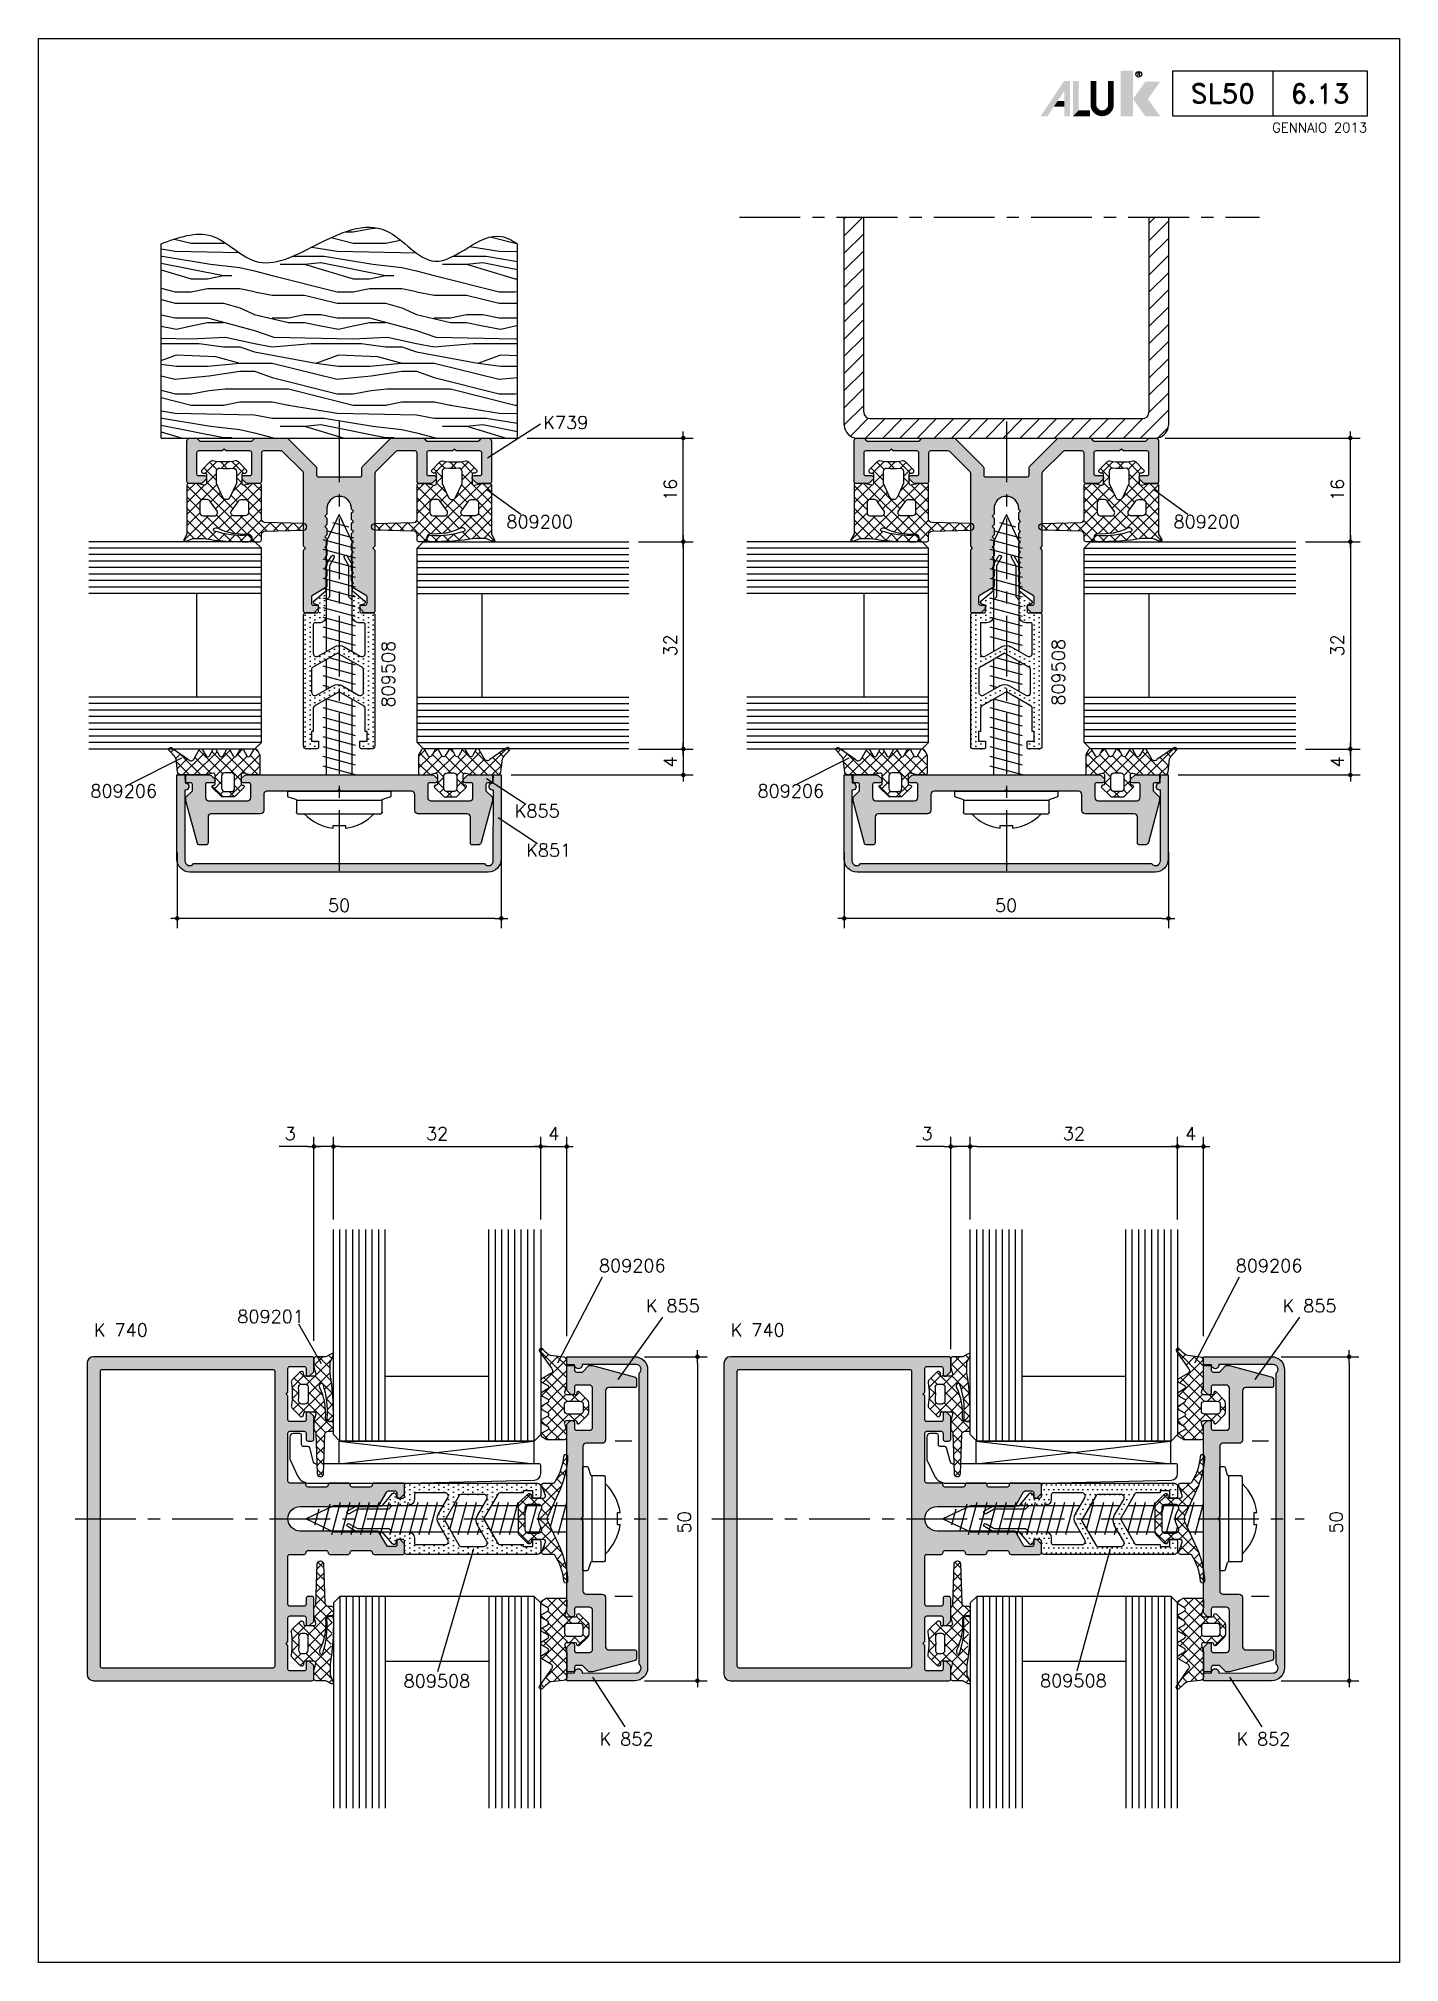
# Model space of a CAD drawing. Extents: x 0 to 4131, y -1600 to 527.
# Drawn here: x 460 to 670, y -320 to -23 of the extents above; entities that cross this region are included whole.
import ezdxf
from ezdxf.enums import TextEntityAlignment as Align

# ---------------------------------------------------------------- set-up
doc = ezdxf.new("R2010")
doc.units = 0
doc.header["$LTSCALE"] = 7.5
doc.header["$MEASUREMENT"] = 0
doc.linetypes.add('CENTER', pattern=[2, 1.25, -0.25, 0.25, -0.25])
doc.layers.get('0').update_dxf_attribs({"linetype": 'CONTINUOUS'})
doc.layers.get('DEFPOINTS').update_dxf_attribs({"linetype": 'CONTINUOUS'})
for name, color, linetype in [('ACCESSORI', 200, 'CONTINUOUS'), ('ASSI', 1, 'CENTER'), ('FILL', 8, 'CONTINUOUS'), ('FINE', 7, 'CONTINUOUS'), ('GOMMA', 3, 'CONTINUOUS'), ('GROSSA', 4, 'CONTINUOUS'), ('MARCHIO', 7, 'CONTINUOUS'), ('QUOTE', 254, 'CONTINUOUS'), ('TRATTEGGI', 140, 'CONTINUOUS'), ('VETRO', 6, 'CONTINUOUS'), ('VITERIA', 40, 'CONTINUOUS')]:
    doc.layers.add(name, color=color, linetype=linetype)
doc.styles.add('RD', font='ROMAND.SHX', dxfattribs={"height": 3})
doc.styles.get("Standard").update_dxf_attribs({"font": 'romans.shx'})
doc.dimstyles.new('SCALA_1-1$0', dxfattribs={"dimtxt": 2, "dimasz": 1, "dimexe": 1.5, "dimexo": 1.5, "dimgap": 1, "dimtad": 3, "dimdsep": 46, "dimtxsty": 'Standard', "dimblk1": 'PUNTO', "dimblk2": 'PUNTO', "dimsah": 1, "dimcen": 0.09, "dimclrt": 2, "dimadec": 0, "dimazin": 0, "dimtfac": 0.7, "dimtmove": 0, "dimatfit": 3, "dimldrblk": 'PUNTO', "dimfxl": 1, "dimtolj": 2, "dimarcsym": 0})
pattern_1 = [(135, (415.441, -374.1378), (-0.8838835, -0.8838835), []), (225, (415.441, -374.1378), (0.8838835, -0.8838835), [])]
pattern_2 = [(45, (383.7655, -10.6226), (-0.8838835, 0.8838835), []), (135, (383.7655, -10.6226), (-0.8838835, -0.8838835), [])]
pattern_3 = [(135, (363.8952, -320.5057), (-0.8838835, -0.8838835), []), (225, (363.8952, -320.5057), (0.8838835, -0.8838835), [])]
pattern_4 = [(270, (228.1473, -320.5057), (0.75, -0.375), [0, -0.75])]
pattern_5 = [(45, (147.5001, -320.5057), (-0.8838835, 0.8838835), []), (135, (147.5001, -320.5057), (-0.8838835, -0.8838835), [])]
pattern_6 = [(45, (486.6987, -10.6226), (-0.8838835, 0.8838835), []), (135, (486.6987, -10.6226), (-0.8838835, -0.8838835), [])]
pattern_7 = [(45, (250.4332, -320.5057), (-0.8838835, 0.8838835), []), (135, (250.4332, -320.5057), (-0.8838835, -0.8838835), [])]
pattern_8 = [(135, (513.7087, -374.1378), (-0.8838835, -0.8838835), []), (225, (513.7087, -374.1378), (0.8838835, -0.8838835), [])]
pattern_9 = [(135, (462.1628, -320.5057), (-0.8838835, -0.8838835), []), (225, (462.1628, -320.5057), (0.8838835, -0.8838835), [])]

msp = doc.modelspace()

# ---------------------------------------------------------------- texts
at = {"layer": 'QUOTE', "color": 2}
for s, p in [('K739', (537.8809, -83.2801)), ('809200 ', (532.1934, -98.6005)), ('809200 ', (635.1266, -98.6005)), ('809206', (468.0135, -140.1456)), ('809206', (570.9466, -140.1456)), ('K855', (533.4765, -143.2382)), ('K851', (535.2438, -149.2937)), ('809206', (546.4695, -213.4219)), ('809206', (644.7371, -213.4219)), ('809201', (490.6675, -221.2781)), ('K 855', (553.7044, -219.629)), ('K 855', (651.972, -219.629)), ('K 740', (468.5488, -223.3637)), ('K 740', (566.8164, -223.3637)), ('809508', (516.3431, -277.5605)), ('809508', (614.5377, -277.4841)), ('K 852', (546.5757, -286.4974)), ('K 852', (644.8433, -286.4974))]:
    msp.add_text(s, height=2, dxfattribs=at).set_placement(p)
for p in [(514.9632, -126.2675), (618.3729, -125.982)]:
    msp.add_text('809508', height=2, rotation=90, dxfattribs=at).set_placement(p)

# ---------------------------------------------------------------- blocks, each defined once
blk = doc.blocks.new('PUNTO')
blk.add_line((-1, 0), (1, 0))
at = {"const_width": 0.35}
blk.add_lwpolyline([(-0.175, 0, 1), (0.175, 0, 1)], format="xyb", close=True, dxfattribs=at)
blk = doc.blocks.new('*D157')
at = {"layer": 'DEFPOINTS', "color": 0, "transparency": 16777216}
for p in [(551.99, -226.49), (551.99, -276.51), (561.67, -276.51)]:
    blk.add_point(p, dxfattribs=at)
at = {"layer": 'QUOTE', "color": 0, "lineweight": -2, "transparency": 16777216}
for p, q in [((553.49, -226.49), (563.17, -226.49)), ((561.67, -227.49), (561.67, -275.51)), ((553.49, -276.51), (563.17, -276.51))]:
    blk.add_line(p, q, dxfattribs=at)
for p, rotation in [((561.67, -226.49), 90), ((561.67, -276.51), 270)]:
    blk.add_blockref('PUNTO', p, dxfattribs=dict(at, rotation=rotation))
at = {"layer": 'QUOTE', "color": 2, "transparency": 16777216, "insert": (559.67, -252.06), "char_height": 2, "attachment_point": 5, "rotation": 90}
blk.add_mtext('\\A2;50', dxfattribs=at)
blk = doc.blocks.new('*D158')
at = {"layer": 'DEFPOINTS', "color": 0, "transparency": 16777216}
for p in [(537.5, -194.04), (505.5, -206.83), (537.5, -206.83)]:
    blk.add_point(p, dxfattribs=at)
at = {"layer": 'QUOTE', "color": 0, "lineweight": -2, "transparency": 16777216}
for p, q in [((505.5, -205.33), (505.5, -192.54)), ((537.5, -205.33), (537.5, -192.54)), ((506.5, -194.04), (536.5, -194.04))]:
    blk.add_line(p, q, dxfattribs=at)
at = {"layer": 'QUOTE', "color": 0, "lineweight": -2, "transparency": 16777216, "rotation": 180}
blk.add_blockref('PUNTO', (505.5, -194.04), dxfattribs=at)
at = {"layer": 'QUOTE', "color": 0, "lineweight": -2, "transparency": 16777216}
blk.add_blockref('PUNTO', (537.5, -194.04), dxfattribs=at)
at = {"layer": 'QUOTE', "color": 2, "transparency": 16777216, "insert": (521.5, -192.04), "char_height": 2, "attachment_point": 5}
blk.add_mtext('\\A2;32', dxfattribs=at)
blk = doc.blocks.new('*D159')
at = {"layer": 'DEFPOINTS', "color": 0, "transparency": 16777216}
for p in [(541.5, -194.04), (537.5, -206.83), (541.5, -224.81)]:
    blk.add_point(p, dxfattribs=at)
at = {"layer": 'QUOTE', "color": 0, "lineweight": -2, "transparency": 16777216}
for p, q in [((537.5, -205.33), (537.5, -192.54)), ((541.5, -223.31), (541.5, -192.54)), ((538.5, -194.04), (540.5, -194.04))]:
    blk.add_line(p, q, dxfattribs=at)
at = {"layer": 'QUOTE', "color": 0, "lineweight": -2, "transparency": 16777216, "rotation": 180}
blk.add_blockref('PUNTO', (537.5, -194.04), dxfattribs=at)
at = {"layer": 'QUOTE', "color": 0, "lineweight": -2, "transparency": 16777216}
blk.add_blockref('PUNTO', (541.5, -194.04), dxfattribs=at)
at = {"layer": 'QUOTE', "color": 2, "transparency": 16777216, "insert": (539.5, -192.04), "char_height": 2, "attachment_point": 5}
blk.add_mtext('\\A2;4', dxfattribs=at)
blk = doc.blocks.new('*D160')
at = {"layer": 'DEFPOINTS', "color": 0, "transparency": 16777216}
for p in [(481.4, -147.18), (531.41, -147.17), (481.4, -158.83)]:
    blk.add_point(p, dxfattribs=at)
at = {"layer": 'QUOTE', "color": 0, "lineweight": -2, "transparency": 16777216}
for p, q in [((481.4, -148.68), (481.4, -160.33)), ((531.41, -148.67), (531.41, -160.33)), ((530.41, -158.83), (482.4, -158.83))]:
    blk.add_line(p, q, dxfattribs=at)
at = {"layer": 'QUOTE', "color": 0, "lineweight": -2, "transparency": 16777216, "rotation": 180}
blk.add_blockref('PUNTO', (481.4, -158.83), dxfattribs=at)
at = {"layer": 'QUOTE', "color": 0, "lineweight": -2, "transparency": 16777216}
blk.add_blockref('PUNTO', (531.41, -158.83), dxfattribs=at)
at = {"layer": 'QUOTE', "color": 2, "transparency": 16777216, "insert": (506.37, -156.83), "char_height": 2, "attachment_point": 5}
blk.add_mtext('\\A2;50', dxfattribs=at)
blk = doc.blocks.new('*D161')
at = {"layer": 'DEFPOINTS', "color": 0, "transparency": 16777216}
for p in [(551.07, -100.68), (551.07, -132.68), (559.49, -132.68)]:
    blk.add_point(p, dxfattribs=at)
at = {"layer": 'QUOTE', "color": 0, "lineweight": -2, "transparency": 16777216}
for p, q in [((552.57, -100.68), (560.99, -100.68)), ((559.49, -101.68), (559.49, -131.68)), ((552.57, -132.68), (560.99, -132.68))]:
    blk.add_line(p, q, dxfattribs=at)
for p, rotation in [((559.49, -100.68), 90), ((559.49, -132.68), 270)]:
    blk.add_blockref('PUNTO', p, dxfattribs=dict(at, rotation=rotation))
at = {"layer": 'QUOTE', "color": 2, "transparency": 16777216, "insert": (557.49, -116.68), "char_height": 2, "attachment_point": 5, "rotation": 90}
blk.add_mtext('\\A2;32', dxfattribs=at)
blk = doc.blocks.new('*D162')
at = {"layer": 'DEFPOINTS', "color": 0, "transparency": 16777216}
for p in [(551.07, -132.68), (531.41, -136.68), (559.49, -136.68)]:
    blk.add_point(p, dxfattribs=at)
at = {"layer": 'QUOTE', "color": 0, "lineweight": -2, "transparency": 16777216}
for p, q in [((552.57, -132.68), (560.99, -132.68)), ((559.49, -133.68), (559.49, -135.68)), ((532.91, -136.68), (560.99, -136.68))]:
    blk.add_line(p, q, dxfattribs=at)
for p, rotation in [((559.49, -132.68), 90), ((559.49, -136.68), 270)]:
    blk.add_blockref('PUNTO', p, dxfattribs=dict(at, rotation=rotation))
at = {"layer": 'QUOTE', "color": 2, "transparency": 16777216, "insert": (557.49, -134.68), "char_height": 2, "attachment_point": 5, "rotation": 90}
blk.add_mtext('\\A2;4', dxfattribs=at)
blk = doc.blocks.new('*D163')
at = {"layer": 'DEFPOINTS', "color": 0, "transparency": 16777216}
for p in [(533.9, -84.68), (559.49, -84.68), (551.07, -100.68)]:
    blk.add_point(p, dxfattribs=at)
at = {"layer": 'QUOTE', "color": 0, "lineweight": -2, "transparency": 16777216}
for p, q in [((535.4, -84.68), (560.99, -84.68)), ((559.49, -99.68), (559.49, -85.68)), ((552.57, -100.68), (560.99, -100.68))]:
    blk.add_line(p, q, dxfattribs=at)
for p, rotation in [((559.49, -84.68), 90), ((559.49, -100.68), 270)]:
    blk.add_blockref('PUNTO', p, dxfattribs=dict(at, rotation=rotation))
at = {"layer": 'QUOTE', "color": 2, "transparency": 16777216, "insert": (557.49, -92.68), "char_height": 2, "attachment_point": 5, "rotation": 90}
blk.add_mtext('\\A2;16', dxfattribs=at)
blk = doc.blocks.new('*D164')
at = {"layer": 'DEFPOINTS', "color": 0, "transparency": 16777216}
for p in [(584.33, -147.18), (634.35, -147.17), (584.33, -158.83)]:
    blk.add_point(p, dxfattribs=at)
at = {"layer": 'QUOTE', "color": 0, "lineweight": -2, "transparency": 16777216}
for p, q in [((584.33, -148.68), (584.33, -160.33)), ((634.35, -148.67), (634.35, -160.33)), ((633.35, -158.83), (585.33, -158.83))]:
    blk.add_line(p, q, dxfattribs=at)
at = {"layer": 'QUOTE', "color": 0, "lineweight": -2, "transparency": 16777216, "rotation": 180}
blk.add_blockref('PUNTO', (584.33, -158.83), dxfattribs=at)
at = {"layer": 'QUOTE', "color": 0, "lineweight": -2, "transparency": 16777216}
blk.add_blockref('PUNTO', (634.35, -158.83), dxfattribs=at)
at = {"layer": 'QUOTE', "color": 2, "transparency": 16777216, "insert": (609.3, -156.83), "char_height": 2, "attachment_point": 5}
blk.add_mtext('\\A2;50', dxfattribs=at)
blk = doc.blocks.new('*D165')
at = {"layer": 'DEFPOINTS', "color": 0, "transparency": 16777216}
for p in [(654.01, -100.68), (654.01, -132.68), (662.42, -132.68)]:
    blk.add_point(p, dxfattribs=at)
at = {"layer": 'QUOTE', "color": 0, "lineweight": -2, "transparency": 16777216}
for p, q in [((655.51, -100.68), (663.92, -100.68)), ((662.42, -101.68), (662.42, -131.68)), ((655.51, -132.68), (663.92, -132.68))]:
    blk.add_line(p, q, dxfattribs=at)
for p, rotation in [((662.42, -100.68), 90), ((662.42, -132.68), 270)]:
    blk.add_blockref('PUNTO', p, dxfattribs=dict(at, rotation=rotation))
at = {"layer": 'QUOTE', "color": 2, "transparency": 16777216, "insert": (660.42, -116.68), "char_height": 2, "attachment_point": 5, "rotation": 90}
blk.add_mtext('\\A2;32', dxfattribs=at)
blk = doc.blocks.new('*D166')
at = {"layer": 'DEFPOINTS', "color": 0, "transparency": 16777216}
for p in [(654.01, -132.68), (634.34, -136.68), (662.42, -136.68)]:
    blk.add_point(p, dxfattribs=at)
at = {"layer": 'QUOTE', "color": 0, "lineweight": -2, "transparency": 16777216}
for p, q in [((655.51, -132.68), (663.92, -132.68)), ((662.42, -133.68), (662.42, -135.68)), ((635.84, -136.68), (663.92, -136.68))]:
    blk.add_line(p, q, dxfattribs=at)
for p, rotation in [((662.42, -132.68), 90), ((662.42, -136.68), 270)]:
    blk.add_blockref('PUNTO', p, dxfattribs=dict(at, rotation=rotation))
at = {"layer": 'QUOTE', "color": 2, "transparency": 16777216, "insert": (660.42, -134.68), "char_height": 2, "attachment_point": 5, "rotation": 90}
blk.add_mtext('\\A2;4', dxfattribs=at)
blk = doc.blocks.new('*D167')
at = {"layer": 'DEFPOINTS', "color": 0, "transparency": 16777216}
for p in [(632.34, -84.68), (662.42, -84.68), (654.01, -100.68)]:
    blk.add_point(p, dxfattribs=at)
at = {"layer": 'QUOTE', "color": 0, "lineweight": -2, "transparency": 16777216}
for p, q in [((633.84, -84.68), (663.92, -84.68)), ((662.42, -99.68), (662.42, -85.68)), ((655.51, -100.68), (663.92, -100.68))]:
    blk.add_line(p, q, dxfattribs=at)
for p, rotation in [((662.42, -84.68), 90), ((662.42, -100.68), 270)]:
    blk.add_blockref('PUNTO', p, dxfattribs=dict(at, rotation=rotation))
at = {"layer": 'QUOTE', "color": 2, "transparency": 16777216, "insert": (660.42, -92.68), "char_height": 2, "attachment_point": 5, "rotation": 90}
blk.add_mtext('\\A2;16', dxfattribs=at)
blk = doc.blocks.new('*D170')
at = {"layer": 'DEFPOINTS', "color": 0, "transparency": 16777216}
for p in [(650.26, -226.49), (650.26, -276.51), (662.23, -276.51)]:
    blk.add_point(p, dxfattribs=at)
at = {"layer": 'QUOTE', "color": 0, "lineweight": -2, "transparency": 16777216}
for p, q in [((651.76, -226.49), (663.73, -226.49)), ((662.23, -227.49), (662.23, -275.51)), ((651.76, -276.51), (663.73, -276.51))]:
    blk.add_line(p, q, dxfattribs=at)
for p, rotation in [((662.23, -226.49), 90), ((662.23, -276.51), 270)]:
    blk.add_blockref('PUNTO', p, dxfattribs=dict(at, rotation=rotation))
at = {"layer": 'QUOTE', "color": 2, "transparency": 16777216, "insert": (660.23, -252.06), "char_height": 2, "attachment_point": 5, "rotation": 90}
blk.add_mtext('\\A2;50', dxfattribs=at)
blk = doc.blocks.new('*D171')
at = {"layer": 'DEFPOINTS', "color": 0, "transparency": 16777216}
for p in [(635.76, -194.04), (603.76, -206.83), (635.76, -206.83)]:
    blk.add_point(p, dxfattribs=at)
at = {"layer": 'QUOTE', "color": 0, "lineweight": -2, "transparency": 16777216}
for p, q in [((603.76, -205.33), (603.76, -192.54)), ((635.76, -205.33), (635.76, -192.54)), ((604.76, -194.04), (634.76, -194.04))]:
    blk.add_line(p, q, dxfattribs=at)
at = {"layer": 'QUOTE', "color": 0, "lineweight": -2, "transparency": 16777216, "rotation": 180}
blk.add_blockref('PUNTO', (603.76, -194.04), dxfattribs=at)
at = {"layer": 'QUOTE', "color": 0, "lineweight": -2, "transparency": 16777216}
blk.add_blockref('PUNTO', (635.76, -194.04), dxfattribs=at)
at = {"layer": 'QUOTE', "color": 2, "transparency": 16777216, "insert": (619.76, -192.04), "char_height": 2, "attachment_point": 5}
blk.add_mtext('\\A2;32', dxfattribs=at)
blk = doc.blocks.new('*D172')
at = {"layer": 'DEFPOINTS', "color": 0, "transparency": 16777216}
for p in [(639.76, -194.04), (635.76, -206.83), (639.76, -224.81)]:
    blk.add_point(p, dxfattribs=at)
at = {"layer": 'QUOTE', "color": 0, "lineweight": -2, "transparency": 16777216}
for p, q in [((635.76, -205.33), (635.76, -192.54)), ((639.76, -223.31), (639.76, -192.54)), ((636.76, -194.04), (638.76, -194.04))]:
    blk.add_line(p, q, dxfattribs=at)
at = {"layer": 'QUOTE', "color": 0, "lineweight": -2, "transparency": 16777216, "rotation": 180}
blk.add_blockref('PUNTO', (635.76, -194.04), dxfattribs=at)
at = {"layer": 'QUOTE', "color": 0, "lineweight": -2, "transparency": 16777216}
blk.add_blockref('PUNTO', (639.76, -194.04), dxfattribs=at)
at = {"layer": 'QUOTE', "color": 2, "transparency": 16777216, "insert": (637.76, -192.04), "char_height": 2, "attachment_point": 5}
blk.add_mtext('\\A2;4', dxfattribs=at)
blk = doc.blocks.new('NMD')
at = {"layer": 'MARCHIO'}
blk.add_line((-19.5, -12), (-19.5, -5), dxfattribs=at)
blk.add_lwpolyline([(-5, -12), (-35, -12), (-35, -5), (-5, -5)], close=True, dxfattribs=at)
at = {"layer": 'MARCHIO', "const_width": 0.894}
blk.add_lwpolyline([(-44.53, -6.56), (-44.53, -10.2, -1), (-47.23, -10.2), (-47.23, -6.56)], format="xyb", dxfattribs=at)
at = {"layer": 'MARCHIO'}
blk.add_circle((-40.23, -5.53), 0.442, dxfattribs=at)
for points in [[(-43.01, -4.96), (-41.13, -4.96), (-43.01, -12), (-41.13, -12)], [(-55.38, -12), (-54.31, -12), (-51.75, -6.56), (-51.73, -8.14)], [(-51.75, -6.56), (-51.73, -8.14), (-50.84, -6.56), (-50.84, -12)], [(-51.73, -12), (-50.84, -12), (-51.73, -8.14)], [(-50.38, -6.56), (-49.49, -6.56), (-50.38, -12), (-49.49, -11.11)], [(-39.23, -6.68), (-36.93, -6.68), (-41.11, -9.34), (-38.81, -9.34)], [(-52.73, -9.63), (-53.33, -10.53), (-51.73, -9.63), (-51.73, -10.53)], [(-49.49, -11.11), (-50.38, -12), (-47.77, -11.11), (-47.77, -12)], [(-41.11, -9.34), (-38.81, -9.34), (-39.23, -12), (-36.93, -12)]]:
    blk.add_solid(points, dxfattribs=at)
blk.add_text('R', height=0.444, dxfattribs=at).set_placement((-40.23, -5.53), align=Align.MIDDLE)
at = {"layer": 'MARCHIO', "color": 2, "style": 'RD'}
for tag, p in [('SERIE', (-27.25, -8.5)), ('PAG', (-12.25, -8.5))]:
    blk.add_attdef(tag, text='', height=3, dxfattribs=at).set_placement(p, align=Align.MIDDLE)
at = {"layer": 'MARCHIO', "color": 2}
blk.add_attdef('REVISIONE', text='', height=1.5, dxfattribs=at).set_placement((-5, -14.5), align=Align.RIGHT)
blk = doc.blocks.new('*D168')
at = {"layer": 'DEFPOINTS', "color": 0, "transparency": 16777216}
for p in [(600.76, -194.04), (603.76, -206.83), (600.76, -226.8)]:
    blk.add_point(p, dxfattribs=at)
at = {"layer": 'QUOTE', "color": 0, "lineweight": -2, "transparency": 16777216}
for p, q in [((600.76, -225.3), (600.76, -192.54)), ((603.76, -205.33), (603.76, -192.54)), ((599.76, -194.04), (595.43, -194.04)), ((603.76, -194.04), (600.76, -194.04)), ((604.76, -194.04), (605.76, -194.04))]:
    blk.add_line(p, q, dxfattribs=at)
blk.add_blockref('PUNTO', (600.76, -194.04), dxfattribs=at)
at = {"layer": 'QUOTE', "color": 0, "lineweight": -2, "transparency": 16777216, "rotation": 180}
blk.add_blockref('PUNTO', (603.76, -194.04), dxfattribs=at)
at = {"layer": 'QUOTE', "color": 2, "transparency": 16777216, "insert": (597.1, -192.04), "char_height": 2, "attachment_point": 5}
blk.add_mtext('\\A2;3', dxfattribs=at)
blk = doc.blocks.new('*D169')
at = {"layer": 'DEFPOINTS', "color": 0, "transparency": 16777216}
for p in [(502.5, -194.04), (505.5, -206.83), (502.5, -225.56)]:
    blk.add_point(p, dxfattribs=at)
at = {"layer": 'QUOTE', "color": 0, "lineweight": -2, "transparency": 16777216}
for p, q in [((502.5, -224.06), (502.5, -192.54)), ((505.5, -205.33), (505.5, -192.54)), ((501.5, -194.04), (497.16, -194.04)), ((505.5, -194.04), (502.5, -194.04)), ((506.5, -194.04), (507.5, -194.04))]:
    blk.add_line(p, q, dxfattribs=at)
blk.add_blockref('PUNTO', (502.5, -194.04), dxfattribs=at)
at = {"layer": 'QUOTE', "color": 0, "lineweight": -2, "transparency": 16777216, "rotation": 180}
blk.add_blockref('PUNTO', (505.5, -194.04), dxfattribs=at)
at = {"layer": 'QUOTE', "color": 2, "transparency": 16777216, "insert": (498.83, -192.04), "char_height": 2, "attachment_point": 5}
blk.add_mtext('\\A2;3', dxfattribs=at)

# ---------------------------------------------------------------- dimensions: what is measured, and where the dimension line sits
at = {"layer": 'QUOTE'}
for base, p1, p2, picture, middle in [((559.4914, -84.6771), (551.0741, -100.6771), (533.9048, -84.6771), '*D163', (557.4914, -92.6771)), ((662.4246, -84.6771), (654.0072, -100.6771), (632.3379, -84.6771), '*D167', (660.4246, -92.6771))]:
    dim = msp.add_linear_dim(base=base, p1=p1, p2=p2, angle=270, dimstyle='SCALA_1-1$0', override={"dimdec": 0}, dxfattribs=at)
    dim.commit()
    dim.dimension.update_dxf_attribs({"geometry": picture, "text_midpoint": middle})
for base, p1, p2, picture, middle in [((559.4914, -132.6771), (551.0741, -100.6771), (551.0741, -132.6771), '*D161', (557.4914, -116.6771)), ((662.4246, -132.6771), (654.0072, -100.6771), (654.0072, -132.6771), '*D165', (660.4246, -116.6771)), ((559.4914, -136.6772), (551.0741, -132.6771), (531.4106, -136.6772), '*D162', (557.4914, -134.6772)), ((662.4246, -136.6772), (654.0072, -132.6771), (634.3437, -136.6772), '*D166', (660.4246, -134.6772))]:
    dim = msp.add_linear_dim(base=base, p1=p1, p2=p2, angle=270, dimstyle='SCALA_1-1$0', dxfattribs=at)
    dim.commit()
    dim.dimension.update_dxf_attribs({"geometry": picture, "text_midpoint": middle})
for base, p1, p2, picture, middle in [((481.3965, -158.8335), (531.4131, -147.1742), (481.3965, -147.1752), '*D160', (506.3695, -158.8335)), ((584.3296, -158.8335), (634.3463, -147.1742), (584.3296, -147.1752), '*D164', (609.3027, -158.8335))]:
    dim = msp.add_linear_dim(base=base, p1=p1, p2=p2, dimstyle='SCALA_1-1$0', override={"dimdec": 1}, dxfattribs=at)
    dim.commit()
    dim.dimension.update_dxf_attribs({"geometry": picture, "text_midpoint": middle, "dimtype": 160})
for base, p1, p2, picture, middle in [((502.4955, -194.0393), (505.4955, -206.8293), (502.4955, -225.5591), '*D169', (498.8289, -192.0393)), ((537.4955, -194.0393), (505.4955, -206.8293), (537.4955, -206.8293), '*D158', (521.4955, -192.0393)), ((541.4956, -194.0393), (537.4955, -206.8293), (541.4956, -224.8123), '*D159', (539.4956, -192.0393)), ((600.7631, -194.0393), (603.7631, -206.8293), (600.7631, -226.7986), '*D168', (597.0965, -192.0393)), ((635.7631, -194.0393), (603.7631, -206.8293), (635.7631, -206.8293), '*D171', (619.7631, -192.0393)), ((639.7632, -194.0393), (635.7631, -206.8293), (639.7632, -224.8123), '*D172', (637.7632, -192.0393))]:
    dim = msp.add_linear_dim(base=base, p1=p1, p2=p2, dimstyle='SCALA_1-1$0', dxfattribs=at)
    dim.commit()
    dim.dimension.update_dxf_attribs({"geometry": picture, "text_midpoint": middle})
for base, p1, p2, picture, middle in [((561.672, -276.5069), (551.9926, -226.4903), (551.9936, -276.5069), '*D157', (561.672, -252.0566)), ((662.2326, -276.5069), (650.2602, -226.4903), (650.2613, -276.5069), '*D170', (662.2326, -252.0566))]:
    dim = msp.add_linear_dim(base=base, p1=p1, p2=p2, angle=90, dimstyle='SCALA_1-1$0', override={"dimdec": 1}, dxfattribs=at)
    dim.commit()
    dim.dimension.update_dxf_attribs({"geometry": picture, "text_midpoint": middle, "dimtype": 160})

# ---------------------------------------------------------------- hatches: boundary and pattern name
at = {"layer": 'FILL'}
h = msp.add_hatch(color=253, dxfattribs=at)
h.dxf.hatch_style = 1
edge = h.paths.add_edge_path()
edge.add_line((519.9048, -86.9771), (519.9048, -90.1771))
edge.add_arc((520.2048, -90.1771), 0.3, 180, 270)
edge.add_line((520.2048, -90.4771), (521.1048, -90.4771))
edge.add_arc((521.1048, -90.7771), 0.3, 0, 90, ccw=False)
edge.add_line((521.4048, -90.7771), (521.4048, -90.8528))
edge.add_arc((521.1048, -90.8528), 0.3, -45, 0, ccw=False)
edge.add_line((521.3169, -91.065), (520.7927, -91.5892))
edge.add_arc((520.5805, -91.3771), 0.3, 270, 315, ccw=False)
edge.add_line((520.5805, -91.6771), (518.7048, -91.6771))
edge.add_arc((518.7048, -91.3771), 0.3, 180, 270, ccw=False)
edge.add_line((518.4048, -91.3771), (518.4048, -86.9771))
edge.add_arc((518.1048, -86.9771), 0.3, 360, 450)
edge.add_line((518.1048, -86.6771), (515.3575, -86.6771))
edge.add_arc((515.3575, -86.9771), 0.3, 90, 135)
edge.add_line((515.1454, -86.765), (511.9927, -89.9177))
edge.add_arc((512.2048, -90.1298), 0.3, 135, 180)
edge.add_line((511.9048, -90.1298), (511.9048, -101.3787))
edge.add_line((511.9048, -101.3787), (511.6048, -101.6771))
edge.add_line((511.6048, -101.6771), (511.9048, -101.9755))
edge.add_line((511.9048, -101.9755), (511.9048, -111.3771))
edge.add_arc((511.6048, -111.3771), 0.3, -90, 0, ccw=False)
edge.add_line((511.6048, -111.6771), (510.4291, -111.6771))
edge.add_arc((510.4291, -111.3771), 0.3, 225, 270, ccw=False)
edge.add_line((510.2169, -111.5892), (509.6927, -111.065))
edge.add_arc((509.9048, -110.8528), 0.3, 180, 225, ccw=False)
edge.add_line((509.6048, -110.8528), (509.6048, -110.7771))
edge.add_arc((509.9048, -110.7771), 0.3, 90, 180, ccw=False)
edge.add_line((509.9048, -110.4771), (510.4048, -110.4771))
edge.add_arc((510.4048, -110.1771), 0.3, 270, 360)
edge.add_line((510.7048, -110.1771), (510.7048, -109.2382))
edge.add_arc((510.4048, -109.2382), 0.3, 0, 60)
edge.add_line((510.5548, -108.9784), (508.4548, -107.766))
edge.add_arc((508.6048, -107.5062), 0.3, 180, 240, ccw=False)
edge.add_line((508.3048, -107.5062), (508.3048, -107.3812))
edge.add_line((508.3048, -107.3812), (508.6048, -107.0812))
edge.add_line((508.6048, -107.0812), (508.3048, -106.7812))
edge.add_line((508.3048, -106.7812), (508.3048, -105.7871))
edge.add_line((508.3048, -105.7871), (508.6048, -105.4871))
edge.add_line((508.6048, -105.4871), (508.3048, -105.1871))
edge.add_line((508.3048, -105.1871), (508.3048, -104.1971))
edge.add_line((508.3048, -104.1971), (508.6048, -103.8971))
edge.add_line((508.6048, -103.8971), (508.3048, -103.5971))
edge.add_line((508.3048, -103.5971), (508.3048, -102.6071))
edge.add_line((508.3048, -102.6071), (508.6048, -102.3071))
edge.add_line((508.6048, -102.3071), (508.3048, -102.0071))
edge.add_line((508.3048, -102.0071), (508.3048, -101.0171))
edge.add_line((508.3048, -101.0171), (508.6048, -100.7171))
edge.add_line((508.6048, -100.7171), (508.3048, -100.4171))
edge.add_line((508.3048, -100.4171), (508.3048, -99.4271))
edge.add_line((508.3048, -99.4271), (508.6048, -99.1271))
edge.add_line((508.6048, -99.1271), (508.3048, -98.8271))
edge.add_line((508.3048, -98.8271), (508.3048, -97.8371))
edge.add_line((508.3048, -97.8371), (508.6048, -97.5371))
edge.add_line((508.6048, -97.5371), (508.3048, -97.2371))
edge.add_line((508.3048, -97.2371), (508.3048, -96.2471))
edge.add_line((508.3048, -96.2471), (508.6048, -95.9471))
edge.add_line((508.6048, -95.9471), (508.3035, -95.6459))
edge.add_line((508.3035, -95.6459), (508.3048, -95.5771))
edge.add_arc((506.4048, -95.5771), 1.9, 0, 180)
edge.add_line((504.5048, -95.5771), (504.5048, -96.4421))
edge.add_line((504.5048, -96.4421), (504.2048, -96.7421))
edge.add_line((504.2048, -96.7421), (504.5048, -97.0421))
edge.add_line((504.5048, -97.0421), (504.5048, -98.0321))
edge.add_line((504.5048, -98.0321), (504.2048, -98.3321))
edge.add_line((504.2048, -98.3321), (504.5048, -98.6321))
edge.add_line((504.5048, -98.6321), (504.5048, -99.6221))
edge.add_line((504.5048, -99.6221), (504.2048, -99.9221))
edge.add_line((504.2048, -99.9221), (504.5048, -100.2221))
edge.add_line((504.5048, -100.2221), (504.5048, -101.2121))
edge.add_line((504.5048, -101.2121), (504.2048, -101.5121))
edge.add_line((504.2048, -101.5121), (504.5048, -101.8121))
edge.add_line((504.5048, -101.8121), (504.5048, -102.8021))
edge.add_line((504.5048, -102.8021), (504.2048, -103.1021))
edge.add_line((504.2048, -103.1021), (504.5048, -103.4021))
edge.add_line((504.5048, -103.4021), (504.5048, -104.3921))
edge.add_line((504.5048, -104.3921), (504.2048, -104.6921))
edge.add_line((504.2048, -104.6921), (504.5048, -104.9921))
edge.add_line((504.5048, -104.9921), (504.5048, -105.9821))
edge.add_line((504.5048, -105.9821), (504.2048, -106.2821))
edge.add_line((504.2048, -106.2821), (504.5048, -106.5821))
edge.add_line((504.5048, -106.5821), (504.5048, -107.5062))
edge.add_arc((504.2048, -107.5062), 0.3, -60, 0, ccw=False)
edge.add_line((504.3548, -107.766), (502.2548, -108.9784))
edge.add_arc((502.4048, -109.2382), 0.3, 120, 180)
edge.add_line((502.1048, -109.2382), (502.1048, -110.1771))
edge.add_arc((502.4048, -110.1771), 0.3, 180, 270)
edge.add_line((502.4048, -110.4771), (502.9048, -110.4771))
edge.add_arc((502.9048, -110.7771), 0.3, 0, 90, ccw=False)
edge.add_line((503.2048, -110.7771), (503.2048, -110.8528))
edge.add_arc((502.9048, -110.8528), 0.3, -45, 0, ccw=False)
edge.add_line((503.1169, -111.065), (502.5927, -111.5892))
edge.add_arc((502.3805, -111.3771), 0.3, 270, 315, ccw=False)
edge.add_line((502.3805, -111.6771), (501.2048, -111.6771))
edge.add_arc((501.2048, -111.3771), 0.3, 180, 270, ccw=False)
edge.add_line((500.9048, -111.3771), (500.9048, -101.9755))
edge.add_line((500.9048, -101.9755), (501.2048, -101.6771))
edge.add_line((501.2048, -101.6771), (500.9048, -101.3787))
edge.add_line((500.9048, -101.3787), (500.9048, -90.1298))
edge.add_arc((500.6048, -90.1298), 0.3, 360, 405)
edge.add_line((500.8169, -89.9177), (497.6642, -86.765))
edge.add_arc((497.4521, -86.9771), 0.3, 45, 90)
edge.add_line((497.4521, -86.6771), (494.7048, -86.6771))
edge.add_arc((494.7048, -86.9771), 0.3, 90, 180)
edge.add_line((494.4048, -86.9771), (494.4048, -91.3771))
edge.add_arc((494.1048, -91.3771), 0.3, -90, 0, ccw=False)
edge.add_line((494.1048, -91.6771), (492.2291, -91.6771))
edge.add_arc((492.2291, -91.3771), 0.3, 225, 270, ccw=False)
edge.add_line((492.0169, -91.5892), (491.4927, -91.065))
edge.add_arc((491.7048, -90.8528), 0.3, 180, 225, ccw=False)
edge.add_line((491.4048, -90.8528), (491.4048, -90.7771))
edge.add_arc((491.7048, -90.7771), 0.3, 90, 180, ccw=False)
edge.add_line((491.7048, -90.4771), (492.6048, -90.4771))
edge.add_arc((492.6048, -90.1771), 0.3, 270, 360)
edge.add_line((492.9048, -90.1771), (492.9048, -86.9771))
edge.add_arc((492.6048, -86.9771), 0.3, 0, 90)
edge.add_line((492.6048, -86.6771), (488.9548, -86.6771))
edge.add_line((488.9548, -86.6771), (488.6548, -86.3771))
edge.add_line((488.6548, -86.3771), (488.3548, -86.6771))
edge.add_line((488.3548, -86.6771), (484.7048, -86.6771))
edge.add_arc((484.7048, -86.9771), 0.3, 90, 180)
edge.add_line((484.4048, -86.9771), (484.4048, -90.1771))
edge.add_arc((484.7048, -90.1771), 0.3, 180, 270)
edge.add_line((484.7048, -90.4771), (485.6048, -90.4771))
edge.add_arc((485.6048, -90.7771), 0.3, 0, 90, ccw=False)
edge.add_line((485.9048, -90.7771), (485.9048, -90.8528))
edge.add_arc((485.6048, -90.8528), 0.3, 315, 360, ccw=False)
edge.add_line((485.8169, -91.065), (485.2927, -91.5892))
edge.add_arc((485.0805, -91.3771), 0.3, 270, 315, ccw=False)
edge.add_line((485.0805, -91.6771), (483.2048, -91.6771))
edge.add_arc((483.2048, -91.3771), 0.3, 180, 270, ccw=False)
edge.add_line((482.9048, -91.3771), (482.9048, -85.1771))
edge.add_arc((483.4048, -85.1771), 0.5, 90, 180, ccw=False)
edge.add_line((483.4048, -84.6771), (484.2805, -84.6771))
edge.add_arc((484.2805, -84.9771), 0.3, 45, 90, ccw=False)
edge.add_line((484.4927, -84.765), (484.8169, -85.0892))
edge.add_arc((485.0291, -84.8771), 0.3, 225, 270)
edge.add_line((485.0291, -85.1771), (492.7805, -85.1771))
edge.add_arc((492.7805, -84.8771), 0.3, 270, 315)
edge.add_line((492.9927, -85.0892), (493.3169, -84.765))
edge.add_arc((493.5291, -84.9771), 0.3, 90, 135, ccw=False)
edge.add_line((493.5291, -84.6771), (498.2805, -84.6771))
edge.add_arc((498.2805, -84.9771), 0.3, 45, 90, ccw=False)
edge.add_line((498.4927, -84.765), (502.8169, -89.0892))
edge.add_arc((502.6048, -89.3014), 0.3, 0, 45, ccw=False)
edge.add_line((502.9048, -89.3014), (502.9048, -90.3771))
edge.add_arc((503.2048, -90.3771), 0.3, 180, 270)
edge.add_line((503.2048, -90.6771), (509.6048, -90.6771))
edge.add_arc((509.6048, -90.3771), 0.3, 270, 360)
edge.add_line((509.9048, -90.3771), (509.9048, -89.3014))
edge.add_arc((510.2048, -89.3014), 0.3, 135, 180, ccw=False)
edge.add_line((509.9927, -89.0892), (514.3169, -84.765))
edge.add_arc((514.5291, -84.9771), 0.3, 90, 135, ccw=False)
edge.add_line((514.5291, -84.6771), (519.2805, -84.6771))
edge.add_arc((519.2805, -84.9771), 0.3, 45, 90, ccw=False)
edge.add_line((519.4927, -84.765), (519.8169, -85.0892))
edge.add_arc((520.0291, -84.8771), 0.3, 225, 270)
edge.add_line((520.0291, -85.1771), (527.7805, -85.1771))
edge.add_arc((527.7805, -84.8771), 0.3, 270, 315)
edge.add_line((527.9927, -85.0892), (528.3169, -84.765))
edge.add_arc((528.5291, -84.9771), 0.3, 90, 135, ccw=False)
edge.add_line((528.5291, -84.6771), (529.4048, -84.6771))
edge.add_arc((529.4048, -85.1771), 0.5, 0, 90, ccw=False)
edge.add_line((529.9048, -85.1771), (529.9048, -91.3771))
edge.add_arc((529.6048, -91.3771), 0.3, 270, 360, ccw=False)
edge.add_line((529.6048, -91.6771), (527.7291, -91.6771))
edge.add_arc((527.7291, -91.3771), 0.3, 225, 270, ccw=False)
edge.add_line((527.5169, -91.5892), (526.9927, -91.065))
edge.add_arc((527.2048, -90.8528), 0.3, 180, 225, ccw=False)
edge.add_line((526.9048, -90.8528), (526.9048, -90.7771))
edge.add_arc((527.2048, -90.7771), 0.3, 90, 180, ccw=False)
edge.add_line((527.2048, -90.4771), (528.1048, -90.4771))
edge.add_arc((528.1048, -90.1771), 0.3, 270, 360)
edge.add_line((528.4048, -90.1771), (528.4048, -86.9771))
edge.add_arc((528.1048, -86.9771), 0.3, 0, 90)
edge.add_line((528.1048, -86.6771), (524.4548, -86.6771))
edge.add_line((524.4548, -86.6771), (524.1548, -86.3771))
edge.add_line((524.1548, -86.3771), (523.8548, -86.6771))
edge.add_line((523.8548, -86.6771), (520.2048, -86.6771))
edge.add_arc((520.2048, -86.9771), 0.3, 90, 180)
h = msp.add_hatch(color=253, dxfattribs=at)
h.dxf.hatch_style = 1
edge = h.paths.add_edge_path()
edge.add_line((622.8379, -86.9771), (622.8379, -90.1771))
edge.add_arc((623.1379, -90.1771), 0.3, 180, 270)
edge.add_line((623.1379, -90.4771), (624.0379, -90.4771))
edge.add_arc((624.0379, -90.7771), 0.3, 0, 90, ccw=False)
edge.add_line((624.3379, -90.7771), (624.3379, -90.8528))
edge.add_arc((624.0379, -90.8528), 0.3, -45, 0, ccw=False)
edge.add_line((624.2501, -91.065), (623.7258, -91.5892))
edge.add_arc((623.5137, -91.3771), 0.3, 270, 315, ccw=False)
edge.add_line((623.5137, -91.6771), (621.6379, -91.6771))
edge.add_arc((621.6379, -91.3771), 0.3, 180, 270, ccw=False)
edge.add_line((621.3379, -91.3771), (621.3379, -86.9771))
edge.add_arc((621.0379, -86.9771), 0.3, 360, 450)
edge.add_line((621.0379, -86.6771), (618.2906, -86.6771))
edge.add_arc((618.2906, -86.9771), 0.3, 90, 135)
edge.add_line((618.0785, -86.765), (614.9258, -89.9177))
edge.add_arc((615.1379, -90.1298), 0.3, 135, 180)
edge.add_line((614.8379, -90.1298), (614.8379, -101.3787))
edge.add_line((614.8379, -101.3787), (614.5379, -101.6771))
edge.add_line((614.5379, -101.6771), (614.8379, -101.9755))
edge.add_line((614.8379, -101.9755), (614.8379, -111.3771))
edge.add_arc((614.5379, -111.3771), 0.3, -90, 0, ccw=False)
edge.add_line((614.5379, -111.6771), (613.3622, -111.6771))
edge.add_arc((613.3622, -111.3771), 0.3, 225, 270, ccw=False)
edge.add_line((613.1501, -111.5892), (612.6258, -111.065))
edge.add_arc((612.8379, -110.8528), 0.3, 180, 225, ccw=False)
edge.add_line((612.5379, -110.8528), (612.5379, -110.7771))
edge.add_arc((612.8379, -110.7771), 0.3, 90, 180, ccw=False)
edge.add_line((612.8379, -110.4771), (613.3379, -110.4771))
edge.add_arc((613.3379, -110.1771), 0.3, 270, 360)
edge.add_line((613.6379, -110.1771), (613.6379, -109.2382))
edge.add_arc((613.3379, -109.2382), 0.3, 0, 60)
edge.add_line((613.4879, -108.9784), (611.3879, -107.766))
edge.add_arc((611.5379, -107.5062), 0.3, 180, 240, ccw=False)
edge.add_line((611.2379, -107.5062), (611.2379, -107.3812))
edge.add_line((611.2379, -107.3812), (611.5379, -107.0812))
edge.add_line((611.5379, -107.0812), (611.2379, -106.7812))
edge.add_line((611.2379, -106.7812), (611.2379, -105.7871))
edge.add_line((611.2379, -105.7871), (611.5379, -105.4871))
edge.add_line((611.5379, -105.4871), (611.2379, -105.1871))
edge.add_line((611.2379, -105.1871), (611.2379, -104.1971))
edge.add_line((611.2379, -104.1971), (611.5379, -103.8971))
edge.add_line((611.5379, -103.8971), (611.2379, -103.5971))
edge.add_line((611.2379, -103.5971), (611.2379, -102.6071))
edge.add_line((611.2379, -102.6071), (611.5379, -102.3071))
edge.add_line((611.5379, -102.3071), (611.2379, -102.0071))
edge.add_line((611.2379, -102.0071), (611.2379, -101.0171))
edge.add_line((611.2379, -101.0171), (611.5379, -100.7171))
edge.add_line((611.5379, -100.7171), (611.2379, -100.4171))
edge.add_line((611.2379, -100.4171), (611.2379, -99.4271))
edge.add_line((611.2379, -99.4271), (611.5379, -99.1271))
edge.add_line((611.5379, -99.1271), (611.2379, -98.8271))
edge.add_line((611.2379, -98.8271), (611.2379, -97.8371))
edge.add_line((611.2379, -97.8371), (611.5379, -97.5371))
edge.add_line((611.5379, -97.5371), (611.2379, -97.2371))
edge.add_line((611.2379, -97.2371), (611.2379, -96.2471))
edge.add_line((611.2379, -96.2471), (611.5379, -95.9471))
edge.add_line((611.5379, -95.9471), (611.2367, -95.6459))
edge.add_line((611.2367, -95.6459), (611.2379, -95.5771))
edge.add_arc((609.3379, -95.5771), 1.9, 0, 180)
edge.add_line((607.4379, -95.5771), (607.4379, -96.4421))
edge.add_line((607.4379, -96.4421), (607.1379, -96.7421))
edge.add_line((607.1379, -96.7421), (607.4379, -97.0421))
edge.add_line((607.4379, -97.0421), (607.4379, -98.0321))
edge.add_line((607.4379, -98.0321), (607.1379, -98.3321))
edge.add_line((607.1379, -98.3321), (607.4379, -98.6321))
edge.add_line((607.4379, -98.6321), (607.4379, -99.6221))
edge.add_line((607.4379, -99.6221), (607.1379, -99.9221))
edge.add_line((607.1379, -99.9221), (607.4379, -100.2221))
edge.add_line((607.4379, -100.2221), (607.4379, -101.2121))
edge.add_line((607.4379, -101.2121), (607.1379, -101.5121))
edge.add_line((607.1379, -101.5121), (607.4379, -101.8121))
edge.add_line((607.4379, -101.8121), (607.4379, -102.8021))
edge.add_line((607.4379, -102.8021), (607.1379, -103.1021))
edge.add_line((607.1379, -103.1021), (607.4379, -103.4021))
edge.add_line((607.4379, -103.4021), (607.4379, -104.3921))
edge.add_line((607.4379, -104.3921), (607.1379, -104.6921))
edge.add_line((607.1379, -104.6921), (607.4379, -104.9921))
edge.add_line((607.4379, -104.9921), (607.4379, -105.9821))
edge.add_line((607.4379, -105.9821), (607.1379, -106.2821))
edge.add_line((607.1379, -106.2821), (607.4379, -106.5821))
edge.add_line((607.4379, -106.5821), (607.4379, -107.5062))
edge.add_arc((607.1379, -107.5062), 0.3, -60, 0, ccw=False)
edge.add_line((607.2879, -107.766), (605.1879, -108.9784))
edge.add_arc((605.3379, -109.2382), 0.3, 120, 180)
edge.add_line((605.0379, -109.2382), (605.0379, -110.1771))
edge.add_arc((605.3379, -110.1771), 0.3, 180, 270)
edge.add_line((605.3379, -110.4771), (605.8379, -110.4771))
edge.add_arc((605.8379, -110.7771), 0.3, 0, 90, ccw=False)
edge.add_line((606.1379, -110.7771), (606.1379, -110.8528))
edge.add_arc((605.8379, -110.8528), 0.3, -45, 0, ccw=False)
edge.add_line((606.0501, -111.065), (605.5258, -111.5892))
edge.add_arc((605.3137, -111.3771), 0.3, 270, 315, ccw=False)
edge.add_line((605.3137, -111.6771), (604.1379, -111.6771))
edge.add_arc((604.1379, -111.3771), 0.3, 180, 270, ccw=False)
edge.add_line((603.8379, -111.3771), (603.8379, -101.9755))
edge.add_line((603.8379, -101.9755), (604.1379, -101.6771))
edge.add_line((604.1379, -101.6771), (603.8379, -101.3787))
edge.add_line((603.8379, -101.3787), (603.8379, -90.1298))
edge.add_arc((603.5379, -90.1298), 0.3, 360, 405)
edge.add_line((603.7501, -89.9177), (600.5974, -86.765))
edge.add_arc((600.3852, -86.9771), 0.3, 45, 90)
edge.add_line((600.3852, -86.6771), (597.6379, -86.6771))
edge.add_arc((597.6379, -86.9771), 0.3, 90, 180)
edge.add_line((597.3379, -86.9771), (597.3379, -91.3771))
edge.add_arc((597.0379, -91.3771), 0.3, -90, 0, ccw=False)
edge.add_line((597.0379, -91.6771), (595.1622, -91.6771))
edge.add_arc((595.1622, -91.3771), 0.3, 225, 270, ccw=False)
edge.add_line((594.9501, -91.5892), (594.4258, -91.065))
edge.add_arc((594.6379, -90.8528), 0.3, 180, 225, ccw=False)
edge.add_line((594.3379, -90.8528), (594.3379, -90.7771))
edge.add_arc((594.6379, -90.7771), 0.3, 90, 180, ccw=False)
edge.add_line((594.6379, -90.4771), (595.5379, -90.4771))
edge.add_arc((595.5379, -90.1771), 0.3, 270, 360)
edge.add_line((595.8379, -90.1771), (595.8379, -86.9771))
edge.add_arc((595.5379, -86.9771), 0.3, 0, 90)
edge.add_line((595.5379, -86.6771), (591.8879, -86.6771))
edge.add_line((591.8879, -86.6771), (591.5879, -86.3771))
edge.add_line((591.5879, -86.3771), (591.2879, -86.6771))
edge.add_line((591.2879, -86.6771), (587.6379, -86.6771))
edge.add_arc((587.6379, -86.9771), 0.3, 90, 180)
edge.add_line((587.3379, -86.9771), (587.3379, -90.1771))
edge.add_arc((587.6379, -90.1771), 0.3, 180, 270)
edge.add_line((587.6379, -90.4771), (588.5379, -90.4771))
edge.add_arc((588.5379, -90.7771), 0.3, 0, 90, ccw=False)
edge.add_line((588.8379, -90.7771), (588.8379, -90.8528))
edge.add_arc((588.5379, -90.8528), 0.3, 315, 360, ccw=False)
edge.add_line((588.7501, -91.065), (588.2258, -91.5892))
edge.add_arc((588.0137, -91.3771), 0.3, 270, 315, ccw=False)
edge.add_line((588.0137, -91.6771), (586.1379, -91.6771))
edge.add_arc((586.1379, -91.3771), 0.3, 180, 270, ccw=False)
edge.add_line((585.8379, -91.3771), (585.8379, -85.1771))
edge.add_arc((586.3379, -85.1771), 0.5, 90, 180, ccw=False)
edge.add_line((586.3379, -84.6771), (587.2137, -84.6771))
edge.add_arc((587.2137, -84.9771), 0.3, 45, 90, ccw=False)
edge.add_line((587.4258, -84.765), (587.7501, -85.0892))
edge.add_arc((587.9622, -84.8771), 0.3, 225, 270)
edge.add_line((587.9622, -85.1771), (595.7137, -85.1771))
edge.add_arc((595.7137, -84.8771), 0.3, 270, 315)
edge.add_line((595.9258, -85.0892), (596.2501, -84.765))
edge.add_arc((596.4622, -84.9771), 0.3, 90, 135, ccw=False)
edge.add_line((596.4622, -84.6771), (601.2137, -84.6771))
edge.add_arc((601.2137, -84.9771), 0.3, 45, 90, ccw=False)
edge.add_line((601.4258, -84.765), (605.7501, -89.0892))
edge.add_arc((605.5379, -89.3014), 0.3, 0, 45, ccw=False)
edge.add_line((605.8379, -89.3014), (605.8379, -90.3771))
edge.add_arc((606.1379, -90.3771), 0.3, 180, 270)
edge.add_line((606.1379, -90.6771), (612.5379, -90.6771))
edge.add_arc((612.5379, -90.3771), 0.3, 270, 360)
edge.add_line((612.8379, -90.3771), (612.8379, -89.3014))
edge.add_arc((613.1379, -89.3014), 0.3, 135, 180, ccw=False)
edge.add_line((612.9258, -89.0892), (617.2501, -84.765))
edge.add_arc((617.4622, -84.9771), 0.3, 90, 135, ccw=False)
edge.add_line((617.4622, -84.6771), (622.2137, -84.6771))
edge.add_arc((622.2137, -84.9771), 0.3, 45, 90, ccw=False)
edge.add_line((622.4258, -84.765), (622.7501, -85.0892))
edge.add_arc((622.9622, -84.8771), 0.3, 225, 270)
edge.add_line((622.9622, -85.1771), (630.7137, -85.1771))
edge.add_arc((630.7137, -84.8771), 0.3, 270, 315)
edge.add_line((630.9258, -85.0892), (631.2501, -84.765))
edge.add_arc((631.4622, -84.9771), 0.3, 90, 135, ccw=False)
edge.add_line((631.4622, -84.6771), (632.3379, -84.6771))
edge.add_arc((632.3379, -85.1771), 0.5, 0, 90, ccw=False)
edge.add_line((632.8379, -85.1771), (632.8379, -91.3771))
edge.add_arc((632.5379, -91.3771), 0.3, 270, 360, ccw=False)
edge.add_line((632.5379, -91.6771), (630.6622, -91.6771))
edge.add_arc((630.6622, -91.3771), 0.3, 225, 270, ccw=False)
edge.add_line((630.4501, -91.5892), (629.9258, -91.065))
edge.add_arc((630.1379, -90.8528), 0.3, 180, 225, ccw=False)
edge.add_line((629.8379, -90.8528), (629.8379, -90.7771))
edge.add_arc((630.1379, -90.7771), 0.3, 90, 180, ccw=False)
edge.add_line((630.1379, -90.4771), (631.0379, -90.4771))
edge.add_arc((631.0379, -90.1771), 0.3, 270, 360)
edge.add_line((631.3379, -90.1771), (631.3379, -86.9771))
edge.add_arc((631.0379, -86.9771), 0.3, 0, 90)
edge.add_line((631.0379, -86.6771), (627.3879, -86.6771))
edge.add_line((627.3879, -86.6771), (627.0879, -86.3771))
edge.add_line((627.0879, -86.3771), (626.7879, -86.6771))
edge.add_line((626.7879, -86.6771), (623.1379, -86.6771))
edge.add_arc((623.1379, -86.9771), 0.3, 90, 180)
h = msp.add_hatch(dxfattribs=at)
h.set_pattern_fill('ANSI37', color=137, scale=10, style=0)
h.set_pattern_definition(pattern_5)
h.paths.add_polyline_path([(494.4048, -91.9771, 0.41421356), (494.1048, -91.6771), (492.8639, -91.6771), (491.7824, -91.9669, -0.49314543), (491.4048, -91.6771), (491.4048, -90.2995, -0.38887873), (491.5874, -90.1003), (491.8821, -90.0745, 0.63707026), (492.0681, -89.5635), (490.8598, -88.3552, 0.24541991), (490.4181, -88.2166, -0.08886044), (486.8915, -88.2166, 0.24541991), (486.4498, -88.3552), (485.2415, -89.5635, 0.63707026), (485.4275, -90.0745), (485.7222, -90.1003, -0.38887873), (485.9048, -90.2995), (485.9048, -91.6771, -0.49314543), (485.5271, -91.9669), (484.4838, -91.6873, 0.06554346), (484.4062, -91.6771), (483.2048, -91.6771, 0.41421356), (482.9048, -91.9771), (482.9048, -99.5396), (482.4307, -100.3787, 0.71951495), (482.6845, -100.6605), (483.7976, -100.1771), (485.4123, -100.1771, 0.03458327), (490.9009, -100.6771), (492.4614, -100.6771, 0.92336614), (492.3971, -99.6823, -0.09780651), (487.1299, -99.0338, -0.52159473), (487.0355, -98.7196, -0.38653613), (487.6991, -98.6103, 0.12867763), (492.3048, -99.4771, -0.41421356), (492.9048, -100.0771), (492.9048, -100.3771, 0.41421356), (493.2048, -100.6771), (494.1048, -100.6771, 0.41421356), (494.4048, -100.3771), (494.4048, -99.562, -0.4052433), (494.8894, -99.0622), (500.9048, -98.8773), (500.9048, -97.8769), (494.8894, -97.692, -0.4052433), (494.4048, -97.1922)])
h.paths.add_polyline_path([(492.4048, -94.6771), (492.4048, -96.1771, -0.41421356), (491.9048, -96.6771), (490.1863, -96.6771, -0.5050829), (489.7086, -96.0293), (490.7914, -94.5293, -0.32883045), (491.2691, -94.1771), (491.9048, -94.1771, -0.41421356)], flags=16)
h.paths.add_polyline_path([(489.5357, -93.8349, -0.63707026), (488.4482, -93.8349), (487.442, -91.6771), (487.442, -89.8257, -0.44100912), (487.9872, -89.3277, 0.04533687), (489.9967, -89.3277, -0.44100912), (490.542, -89.8257), (490.542, -91.6771)], flags=16)
h.paths.add_polyline_path([(487.601, -96.0293, -0.5050829), (487.1233, -96.6771), (485.4048, -96.6771, -0.41421356), (484.9048, -96.1771), (484.9048, -94.6771, -0.41421356), (485.4048, -94.1771), (486.0405, -94.1771, -0.32883045), (486.5182, -94.5293)], flags=16)
h.paths.add_polyline_path([(500.9048, -97.8771), (500.9048, -98.8771, 1)])
h = msp.add_hatch(dxfattribs=at)
h.set_pattern_fill('ANSI37', color=137, scale=10, style=0)
h.set_pattern_definition(pattern_5)
h.paths.add_polyline_path([(529.9048, -91.9771, 0.41421356), (529.6048, -91.6771), (528.4034, -91.6771, 0.06554346), (528.3258, -91.6873), (527.2824, -91.9669, -0.49314543), (526.9048, -91.6771), (526.9048, -90.2995, -0.38887873), (527.0874, -90.1003), (527.3821, -90.0745, 0.63707026), (527.5681, -89.5635), (526.3598, -88.3552, 0.24541991), (525.9181, -88.2166, -0.08886044), (522.3915, -88.2166, 0.24541991), (521.9498, -88.3552), (520.7415, -89.5635, 0.63707026), (520.9275, -90.0745), (521.2222, -90.1003, -0.38887873), (521.4048, -90.2995), (521.4048, -91.6771, -0.49314543), (521.0271, -91.9669), (519.9457, -91.6771), (518.7048, -91.6771, 0.41421356), (518.4048, -91.9771), (518.4048, -97.1922, -0.4052433), (517.9202, -97.692), (511.9048, -97.8769), (511.9048, -98.8773), (517.9202, -99.0622, -0.4052433), (518.4048, -99.562), (518.4048, -100.3771, 0.41421356), (518.7048, -100.6771), (519.6048, -100.6771, 0.41421356), (519.9048, -100.3771), (519.9048, -100.0771, -0.41421356), (520.5048, -99.4771, 0.12867763), (525.1105, -98.6103, -0.38653613), (525.7741, -98.7196, -0.52159216), (525.6797, -99.0338, -0.09780651), (520.4125, -99.6823, 0.92336614), (520.3482, -100.6771), (521.9086, -100.6771, 0.03458327), (527.3973, -100.1771), (529.012, -100.1771), (530.1251, -100.6605, 0.71951495), (530.3789, -100.3787), (529.9048, -99.5396)])
h.paths.add_polyline_path([(524.3614, -93.8349, -0.63707026), (523.2738, -93.8349), (522.2676, -91.6771), (522.2676, -89.8257, -0.44100912), (522.8129, -89.3277, 0.04533687), (524.8224, -89.3277, -0.44100912), (525.3676, -89.8257), (525.3676, -91.6771)], flags=16)
h.paths.add_polyline_path([(526.7691, -94.1771), (527.4048, -94.1771, -0.41421356), (527.9048, -94.6771), (527.9048, -96.1771, -0.41421356), (527.4048, -96.6771), (525.6863, -96.6771, -0.5050829), (525.2086, -96.0293), (526.2914, -94.5293, -0.32883045)], flags=16)
h.paths.add_polyline_path([(523.101, -96.0293, -0.5050829), (522.6233, -96.6771), (520.9048, -96.6771, -0.41421356), (520.4048, -96.1771), (520.4048, -94.6771, -0.41421356), (520.9048, -94.1771), (521.5405, -94.1771, -0.32883045), (522.0182, -94.5293)], flags=16)
h.paths.add_polyline_path([(511.9048, -97.8769), (511.8894, -97.8773, 0.96973923), (511.8894, -98.8769), (511.9048, -98.8773)])
h = msp.add_hatch(dxfattribs=at)
h.set_pattern_fill('ANSI37', color=137, scale=10, style=0)
h.set_pattern_definition(pattern_7)
h.paths.add_polyline_path([(597.3379, -91.9771, 0.41421356), (597.0379, -91.6771), (595.797, -91.6771), (594.7156, -91.9669, -0.49314543), (594.3379, -91.6771), (594.3379, -90.2995, -0.38887873), (594.5205, -90.1003), (594.8152, -90.0745, 0.63707026), (595.0012, -89.5635), (593.7929, -88.3552, 0.24541991), (593.3512, -88.2166, -0.08886044), (589.8247, -88.2166, 0.24541991), (589.3829, -88.3552), (588.1746, -89.5635, 0.63707026), (588.3606, -90.0745), (588.6554, -90.1003, -0.38887873), (588.8379, -90.2995), (588.8379, -91.6771, -0.49314543), (588.4603, -91.9669), (587.417, -91.6873, 0.06554346), (587.3393, -91.6771), (586.1379, -91.6771, 0.41421356), (585.8379, -91.9771), (585.8379, -99.5396), (585.3638, -100.3787, 0.71951495), (585.6176, -100.6605), (586.7308, -100.1771), (588.3455, -100.1771, 0.03458327), (593.8341, -100.6771), (595.3945, -100.6771, 0.92336614), (595.3303, -99.6823, -0.09780651), (590.063, -99.0338, -0.52159473), (589.9686, -98.7196, -0.38653613), (590.6323, -98.6103, 0.12867763), (595.2379, -99.4771, -0.41421356), (595.8379, -100.0771), (595.8379, -100.3771, 0.41421356), (596.1379, -100.6771), (597.0379, -100.6771, 0.41421356), (597.3379, -100.3771), (597.3379, -99.562, -0.4052433), (597.8226, -99.0622), (603.8379, -98.8773), (603.8379, -97.8769), (597.8226, -97.692, -0.4052433), (597.3379, -97.1922)])
h.paths.add_polyline_path([(595.3379, -94.6771), (595.3379, -96.1771, -0.41421356), (594.8379, -96.6771), (593.1194, -96.6771, -0.5050829), (592.6418, -96.0293), (593.7245, -94.5293, -0.32883045), (594.2022, -94.1771), (594.8379, -94.1771, -0.41421356)], flags=16)
h.paths.add_polyline_path([(592.4689, -93.8349, -0.63707026), (591.3813, -93.8349), (590.3751, -91.6771), (590.3751, -89.8257, -0.44100912), (590.9204, -89.3277, 0.04533687), (592.9299, -89.3277, -0.44100912), (593.4751, -89.8257), (593.4751, -91.6771)], flags=16)
h.paths.add_polyline_path([(590.5341, -96.0293, -0.5050829), (590.0564, -96.6771), (588.3379, -96.6771, -0.41421356), (587.8379, -96.1771), (587.8379, -94.6771, -0.41421356), (588.3379, -94.1771), (588.9737, -94.1771, -0.32883045), (589.4513, -94.5293)], flags=16)
h.paths.add_polyline_path([(603.8379, -97.8771), (603.8379, -98.8771, 1)])
h = msp.add_hatch(dxfattribs=at)
h.set_pattern_fill('ANSI37', color=137, scale=10, style=0)
h.set_pattern_definition(pattern_7)
h.paths.add_polyline_path([(632.8379, -91.9771, 0.41421356), (632.5379, -91.6771), (631.3365, -91.6771, 0.06554346), (631.2589, -91.6873), (630.2156, -91.9669, -0.49314543), (629.8379, -91.6771), (629.8379, -90.2995, -0.38887873), (630.0205, -90.1003), (630.3152, -90.0745, 0.63707026), (630.5012, -89.5635), (629.2929, -88.3552, 0.24541991), (628.8512, -88.2166, -0.08886044), (625.3247, -88.2166, 0.24541991), (624.8829, -88.3552), (623.6746, -89.5635, 0.63707026), (623.8606, -90.0745), (624.1554, -90.1003, -0.38887873), (624.3379, -90.2995), (624.3379, -91.6771, -0.49314543), (623.9603, -91.9669), (622.8788, -91.6771), (621.6379, -91.6771, 0.41421356), (621.3379, -91.9771), (621.3379, -97.1922, -0.4052433), (620.8533, -97.692), (614.8379, -97.8769), (614.8379, -98.8773), (620.8533, -99.0622, -0.4052433), (621.3379, -99.562), (621.3379, -100.3771, 0.41421356), (621.6379, -100.6771), (622.5379, -100.6771, 0.41421356), (622.8379, -100.3771), (622.8379, -100.0771, -0.41421356), (623.4379, -99.4771, 0.12867763), (628.0436, -98.6103, -0.38653613), (628.7072, -98.7196, -0.52159216), (628.6129, -99.0338, -0.09780651), (623.3456, -99.6823, 0.92336614), (623.2813, -100.6771), (624.8418, -100.6771, 0.03458327), (630.3304, -100.1771), (631.9451, -100.1771), (633.0583, -100.6605, 0.71951495), (633.3121, -100.3787), (632.8379, -99.5396)])
h.paths.add_polyline_path([(627.2946, -93.8349, -0.63707026), (626.207, -93.8349), (625.2008, -91.6771), (625.2008, -89.8257, -0.44100912), (625.746, -89.3277, 0.04533687), (627.7555, -89.3277, -0.44100912), (628.3008, -89.8257), (628.3008, -91.6771)], flags=16)
h.paths.add_polyline_path([(629.7022, -94.1771), (630.3379, -94.1771, -0.41421356), (630.8379, -94.6771), (630.8379, -96.1771, -0.41421356), (630.3379, -96.6771), (628.6194, -96.6771, -0.5050829), (628.1418, -96.0293), (629.2245, -94.5293, -0.32883045)], flags=16)
h.paths.add_polyline_path([(626.0341, -96.0293, -0.5050829), (625.5564, -96.6771), (623.8379, -96.6771, -0.41421356), (623.3379, -96.1771), (623.3379, -94.6771, -0.41421356), (623.8379, -94.1771), (624.4737, -94.1771, -0.32883045), (624.9513, -94.5293)], flags=16)
h.paths.add_polyline_path([(614.8379, -97.8769), (614.8226, -97.8773, 0.96973923), (614.8226, -98.8769), (614.8379, -98.8773)])
h = msp.add_hatch(dxfattribs=at)
h.set_pattern_fill('DOTS', color=2, scale=12, angle=-90, style=0)
h.set_pattern_definition(pattern_4)
h.paths.add_polyline_path([(511.9048, -111.9771, 0.41421356), (511.6048, -111.6771), (509.9048, -111.6771, -0.41421356), (509.6048, -111.3771), (509.6048, -110.4771), (510.1824, -110.3223, 0.6068149), (510.2976, -109.8027), (508.4048, -108.2144), (508.4048, -112.1771, 0.41421356), (509.4048, -113.1771), (510.1048, -113.1771, -0.41421356), (510.4048, -113.4771), (510.4048, -117.9218, -0.57735027), (509.6548, -118.3549), (507.1548, -116.9115, 0.1316525), (506.4048, -116.7105), (506.4048, -118.0154), (509.9927, -120.0869, -0.26794919), (510.1427, -120.3467), (510.1427, -123.9218, -0.57735027), (509.3927, -124.3549), (506.8927, -122.9115, 0.0872056), (506.4048, -122.7336), (506.4048, -123.8641), (510.2548, -126.0869, -0.26794919), (510.4048, -126.3467), (510.4048, -129.9771), (510.7048, -129.9771), (510.7048, -131.4771), (509.6048, -131.4771), (509.6048, -132.3771, 0.41421356), (509.9048, -132.6771), (511.4048, -132.6771, 0.41421356), (511.9048, -132.1771)])
h.paths.add_polyline_path([(506.1427, -117.8641), (506.4048, -118.0154), (506.4048, -116.7105, 0.1316525), (505.6548, -116.9115), (503.1548, -118.3549, -0.57735027), (502.4048, -117.9218), (502.4048, -113.4771, -0.41421356), (502.7048, -113.1771), (503.4048, -113.1771, 0.41421356), (504.4048, -112.1771), (504.4048, -109.7144), (504.4048, -108.2144), (502.512, -109.8027, 0.6068149), (502.6271, -110.3223), (503.2048, -110.4771), (503.2048, -111.3771, -0.41421356), (502.9048, -111.6771), (501.2048, -111.6771, 0.41421356), (500.9048, -111.9771), (500.9048, -132.1771, 0.41421356), (501.4048, -132.6771), (502.9048, -132.6771, 0.41421356), (503.2048, -132.3771), (503.2048, -131.4771), (502.1048, -131.4771), (502.1048, -129.9771), (502.4048, -129.9771), (502.4048, -126.3467, -0.26794919), (502.5548, -126.0869), (506.4048, -123.8641), (506.4048, -122.7336, 0.17661665), (505.3927, -122.9115), (502.8927, -124.3549, -0.57735027), (502.1427, -123.9218), (502.1427, -120.3467, -0.26794919), (502.2927, -120.0869)])
h = msp.add_hatch(dxfattribs=at)
h.set_pattern_fill('DOTS', color=2, scale=12, angle=-90, style=0)
h.set_pattern_definition(pattern_4)
h.paths.add_polyline_path([(614.8379, -111.9771, 0.41421356), (614.5379, -111.6771), (612.8379, -111.6771, -0.41421356), (612.5379, -111.3771), (612.5379, -110.4771), (613.1156, -110.3223, 0.6068149), (613.2308, -109.8027), (611.3379, -108.2144), (611.3379, -112.1771, 0.41421356), (612.3379, -113.1771), (613.0379, -113.1771, -0.41421356), (613.3379, -113.4771), (613.3379, -117.9218, -0.57735027), (612.5879, -118.3549), (610.0879, -116.9115, 0.1316525), (609.3379, -116.7105), (609.3379, -118.0154), (612.9258, -120.0869, -0.26794919), (613.0758, -120.3467), (613.0758, -123.9218, -0.57735027), (612.3258, -124.3549), (609.8258, -122.9115, 0.0872056), (609.3379, -122.7336), (609.3379, -123.8641), (613.1879, -126.0869, -0.26794919), (613.3379, -126.3467), (613.3379, -129.9771), (613.6379, -129.9771), (613.6379, -131.4771), (612.5379, -131.4771), (612.5379, -132.3771, 0.41421356), (612.8379, -132.6771), (614.3379, -132.6771, 0.41421356), (614.8379, -132.1771)])
h.paths.add_polyline_path([(609.0758, -117.8641), (609.3379, -118.0154), (609.3379, -116.7105, 0.1316525), (608.5879, -116.9115), (606.0879, -118.3549, -0.57735027), (605.3379, -117.9218), (605.3379, -113.4771, -0.41421356), (605.6379, -113.1771), (606.3379, -113.1771, 0.41421356), (607.3379, -112.1771), (607.3379, -109.7144), (607.3379, -108.2144), (605.4451, -109.8027, 0.6068149), (605.5603, -110.3223), (606.1379, -110.4771), (606.1379, -111.3771, -0.41421356), (605.8379, -111.6771), (604.1379, -111.6771, 0.41421356), (603.8379, -111.9771), (603.8379, -132.1771, 0.41421356), (604.3379, -132.6771), (605.8379, -132.6771, 0.41421356), (606.1379, -132.3771), (606.1379, -131.4771), (605.0379, -131.4771), (605.0379, -129.9771), (605.3379, -129.9771), (605.3379, -126.3467, -0.26794919), (605.4879, -126.0869), (609.3379, -123.8641), (609.3379, -122.7336, 0.17661665), (608.3258, -122.9115), (605.8258, -124.3549, -0.57735027), (605.0758, -123.9218), (605.0758, -120.3467, -0.26794919), (605.2258, -120.0869)])
h = msp.add_hatch(dxfattribs=at)
h.set_pattern_fill('ANSI37', color=137, scale=10, style=0)
h.set_pattern_definition(pattern_2)
edge = h.paths.add_edge_path(flags=16)
edge.add_line((490.261, -138.7456), (490.261, -136.844))
edge.add_arc((489.761, -136.844), 0.5, 0, 90)
edge.add_line((489.761, -136.344), (488.761, -136.344))
edge.add_arc((488.761, -136.844), 0.5, 90, 180)
edge.add_line((488.261, -136.844), (488.261, -138.7456))
edge.add_arc((488.761, -138.7456), 0.5, 180, 275.191667)
edge.add_line((488.8062, -139.2436), (489.7157, -139.2436))
edge.add_arc((489.761, -138.7456), 0.5, 264.808333, 360)
edge = h.paths.add_edge_path()
edge.add_line((493.861, -136.6771), (492.8096, -136.6771))
edge.add_arc((492.8094, -135.8772), 0.7999, 260.830387, 270.012319, ccw=False)
edge.add_line((492.6819, -136.6669), (491.6386, -136.3873))
edge.add_arc((491.561, -136.6771), 0.3, 75, 180)
edge.add_line((491.261, -136.6771), (491.261, -138.0547))
edge.add_arc((491.461, -138.0547), 0.2, 180, 265)
edge.add_line((491.4435, -138.2539), (491.5784, -138.2657))
edge.add_arc((491.561, -138.465), 0.2, -45, 85, ccw=False)
edge.add_line((491.7024, -138.6064), (490.3781, -139.9307))
edge.add_arc((490.0246, -139.5771), 0.5, 270, 315, ccw=False)
edge.add_line((490.0246, -140.0771), (488.4974, -140.0771))
edge.add_arc((488.4974, -139.5771), 0.5, 225, 270, ccw=False)
edge.add_line((488.1438, -139.9307), (486.8196, -138.6064))
edge.add_arc((486.961, -138.465), 0.2, 95, 225, ccw=False)
edge.add_line((486.9435, -138.2657), (487.0784, -138.2539))
edge.add_arc((487.061, -138.0547), 0.2, 275, 360)
edge.add_line((487.261, -138.0547), (487.261, -136.6771))
edge.add_arc((486.961, -136.6771), 0.3, 360, 465)
edge.add_line((486.8833, -136.3873), (485.8019, -136.6771))
edge.add_line((485.8019, -136.6771), (481.961, -136.6771))
edge.add_arc((481.961, -136.1771), 0.5, 180, 270, ccw=False)
edge.add_line((481.461, -136.1771), (481.2247, -134.1965))
edge.add_arc((478.4363, -135.6389), 3.1393, 27.352201, 44.615253)
edge.add_line((480.671, -133.434), (480.1355, -132.8763))
edge.add_arc((480.4074, -132.7495), 0.3, 40, 205, ccw=False)
edge.add_line((480.6372, -132.5566), (483.1633, -134.3161))
edge.add_arc((483.5478, -133.9965), 0.5, 219.74084, 330)
edge.add_line((483.9808, -134.2465), (484.8002, -132.8271))
edge.add_arc((485.0601, -132.9771), 0.3, 30, 150, ccw=False)
edge.add_line((485.3199, -132.8271), (485.8505, -133.7461))
edge.add_arc((486.1103, -133.5961), 0.3, 210, 330)
edge.add_line((486.3701, -133.7461), (486.9007, -132.8271))
edge.add_arc((487.1605, -132.9771), 0.3, 30, 150, ccw=False)
edge.add_line((487.4203, -132.8271), (487.9509, -133.7461))
edge.add_arc((488.2107, -133.5961), 0.3, 210, 330)
edge.add_line((488.4706, -133.7461), (489.0012, -132.8271))
edge.add_arc((489.261, -132.9771), 0.3, 30, 150, ccw=False)
edge.add_line((489.5208, -132.8271), (490.0514, -133.7461))
edge.add_arc((490.3112, -133.5961), 0.3, 210, 330)
edge.add_line((490.571, -133.7461), (491.1016, -132.8271))
edge.add_arc((491.3614, -132.9771), 0.3, 30, 150, ccw=False)
edge.add_line((491.6212, -132.8271), (492.1519, -133.7461))
edge.add_arc((492.4117, -133.5961), 0.3, 210, 330)
edge.add_line((492.6715, -133.7461), (493.2021, -132.8271))
edge.add_arc((493.4619, -132.9771), 0.3, 30, 150, ccw=False)
edge.add_line((493.7217, -132.8271), (494.1208, -133.5183))
edge.add_arc((493.861, -133.6683), 0.3, 0, 30, ccw=False)
edge.add_line((494.161, -133.6683), (494.161, -136.3771))
edge.add_arc((493.861, -136.3771), 0.3, -90, 0, ccw=False)
h = msp.add_hatch(dxfattribs=at)
h.set_pattern_fill('ANSI37', color=137, scale=10, style=0)
h.set_pattern_definition(pattern_2)
edge = h.paths.add_edge_path(flags=16)
edge.add_line((522.5486, -138.7456), (522.5486, -136.844))
edge.add_arc((523.0486, -136.844), 0.5, 90, 180, ccw=False)
edge.add_line((523.0486, -136.344), (524.0486, -136.344))
edge.add_arc((524.0486, -136.844), 0.5, 0, 90, ccw=False)
edge.add_line((524.5486, -136.844), (524.5486, -138.7456))
edge.add_arc((524.0486, -138.7456), 0.5, 264.808333, 360, ccw=False)
edge.add_line((524.0034, -139.2436), (523.0939, -139.2436))
edge.add_arc((523.0486, -138.7456), 0.5, 180, 275.191667, ccw=False)
edge = h.paths.add_edge_path()
edge.add_line((518.9486, -136.6771), (520, -136.6771))
edge.add_arc((520.0002, -135.8772), 0.7999, 269.987681, 279.169613)
edge.add_line((520.1277, -136.6669), (521.171, -136.3873))
edge.add_arc((521.2486, -136.6771), 0.3, 0, 105, ccw=False)
edge.add_line((521.5486, -136.6771), (521.5486, -138.0547))
edge.add_arc((521.3486, -138.0547), 0.2, 275, 360, ccw=False)
edge.add_line((521.366, -138.2539), (521.2312, -138.2657))
edge.add_arc((521.2486, -138.465), 0.2, 95, 225)
edge.add_line((521.1072, -138.6064), (522.4315, -139.9307))
edge.add_arc((522.785, -139.5771), 0.5, 225, 270)
edge.add_line((522.785, -140.0771), (524.3122, -140.0771))
edge.add_arc((524.3122, -139.5771), 0.5, 270, 315)
edge.add_line((524.6658, -139.9307), (525.99, -138.6064))
edge.add_arc((525.8486, -138.465), 0.2, 315, 445)
edge.add_line((525.866, -138.2657), (525.7312, -138.2539))
edge.add_arc((525.7486, -138.0547), 0.2, 180, 265, ccw=False)
edge.add_line((525.5486, -138.0547), (525.5486, -136.6771))
edge.add_arc((525.8486, -136.6771), 0.3, 75, 180, ccw=False)
edge.add_line((525.9263, -136.3873), (527.0077, -136.6771))
edge.add_line((527.0077, -136.6771), (530.8486, -136.6771))
edge.add_arc((530.8486, -136.1771), 0.5, 270, 360)
edge.add_line((531.3486, -136.1771), (531.5849, -134.1965))
edge.add_arc((534.3732, -135.6389), 3.1393, 135.384747, 152.647799, ccw=False)
edge.add_line((532.1386, -133.434), (532.6741, -132.8763))
edge.add_arc((532.4022, -132.7495), 0.3, 335, 500)
edge.add_line((532.1724, -132.5566), (529.6463, -134.3161))
edge.add_arc((529.2618, -133.9965), 0.5, 210, 320.25916, ccw=False)
edge.add_line((528.8288, -134.2465), (528.0093, -132.8271))
edge.add_arc((527.7495, -132.9771), 0.3, 30, 150)
edge.add_line((527.4897, -132.8271), (526.9591, -133.7461))
edge.add_arc((526.6993, -133.5961), 0.3, 210, 330, ccw=False)
edge.add_line((526.4395, -133.7461), (525.9089, -132.8271))
edge.add_arc((525.6491, -132.9771), 0.3, 30, 150)
edge.add_line((525.3893, -132.8271), (524.8586, -133.7461))
edge.add_arc((524.5988, -133.5961), 0.3, 210, 330, ccw=False)
edge.add_line((524.339, -133.7461), (523.8084, -132.8271))
edge.add_arc((523.5486, -132.9771), 0.3, 30, 150)
edge.add_line((523.2888, -132.8271), (522.7582, -133.7461))
edge.add_arc((522.4984, -133.5961), 0.3, 210, 330, ccw=False)
edge.add_line((522.2386, -133.7461), (521.708, -132.8271))
edge.add_arc((521.4482, -132.9771), 0.3, 30, 150)
edge.add_line((521.1883, -132.8271), (520.6577, -133.7461))
edge.add_arc((520.3979, -133.5961), 0.3, 210, 330, ccw=False)
edge.add_line((520.1381, -133.7461), (519.6075, -132.8271))
edge.add_arc((519.3477, -132.9771), 0.3, 30, 150)
edge.add_line((519.0879, -132.8271), (518.6888, -133.5183))
edge.add_arc((518.9486, -133.6683), 0.3, 150, 180)
edge.add_line((518.6486, -133.6683), (518.6486, -136.3771))
edge.add_arc((518.9486, -136.3771), 0.3, 180, 270)
h = msp.add_hatch(dxfattribs=at)
h.set_pattern_fill('ANSI37', color=137, scale=10, style=0)
h.set_pattern_definition(pattern_6)
edge = h.paths.add_edge_path(flags=16)
edge.add_line((593.1941, -138.7456), (593.1941, -136.844))
edge.add_arc((592.6941, -136.844), 0.5, 0, 90)
edge.add_line((592.6941, -136.344), (591.6941, -136.344))
edge.add_arc((591.6941, -136.844), 0.5, 90, 180)
edge.add_line((591.1941, -136.844), (591.1941, -138.7456))
edge.add_arc((591.6941, -138.7456), 0.5, 180, 275.191667)
edge.add_line((591.7394, -139.2436), (592.6489, -139.2436))
edge.add_arc((592.6941, -138.7456), 0.5, 264.808333, 360)
edge = h.paths.add_edge_path()
edge.add_line((596.7941, -136.6771), (595.7427, -136.6771))
edge.add_arc((595.7426, -135.8772), 0.7999, 260.830387, 270.012319, ccw=False)
edge.add_line((595.6151, -136.6669), (594.5718, -136.3873))
edge.add_arc((594.4941, -136.6771), 0.3, 75, 180)
edge.add_line((594.1941, -136.6771), (594.1941, -138.0547))
edge.add_arc((594.3941, -138.0547), 0.2, 180, 265)
edge.add_line((594.3767, -138.2539), (594.5116, -138.2657))
edge.add_arc((594.4941, -138.465), 0.2, -45, 85, ccw=False)
edge.add_line((594.6355, -138.6064), (593.3113, -139.9307))
edge.add_arc((592.9577, -139.5771), 0.5, 270, 315, ccw=False)
edge.add_line((592.9577, -140.0771), (591.4305, -140.0771))
edge.add_arc((591.4305, -139.5771), 0.5, 225, 270, ccw=False)
edge.add_line((591.077, -139.9307), (589.7527, -138.6064))
edge.add_arc((589.8941, -138.465), 0.2, 95, 225, ccw=False)
edge.add_line((589.8767, -138.2657), (590.0116, -138.2539))
edge.add_arc((589.9941, -138.0547), 0.2, 275, 360)
edge.add_line((590.1941, -138.0547), (590.1941, -136.6771))
edge.add_arc((589.8941, -136.6771), 0.3, 360, 465)
edge.add_line((589.8165, -136.3873), (588.735, -136.6771))
edge.add_line((588.735, -136.6771), (584.8941, -136.6771))
edge.add_arc((584.8941, -136.1771), 0.5, 180, 270, ccw=False)
edge.add_line((584.3941, -136.1771), (584.1578, -134.1965))
edge.add_arc((581.3695, -135.6389), 3.1393, 27.352201, 44.615253)
edge.add_line((583.6042, -133.434), (583.0687, -132.8763))
edge.add_arc((583.3406, -132.7495), 0.3, 40, 205, ccw=False)
edge.add_line((583.5704, -132.5566), (586.0964, -134.3161))
edge.add_arc((586.4809, -133.9965), 0.5, 219.74084, 330)
edge.add_line((586.9139, -134.2465), (587.7334, -132.8271))
edge.add_arc((587.9932, -132.9771), 0.3, 30, 150, ccw=False)
edge.add_line((588.253, -132.8271), (588.7836, -133.7461))
edge.add_arc((589.0434, -133.5961), 0.3, 210, 330)
edge.add_line((589.3032, -133.7461), (589.8339, -132.8271))
edge.add_arc((590.0937, -132.9771), 0.3, 30, 150, ccw=False)
edge.add_line((590.3535, -132.8271), (590.8841, -133.7461))
edge.add_arc((591.1439, -133.5961), 0.3, 210, 330)
edge.add_line((591.4037, -133.7461), (591.9343, -132.8271))
edge.add_arc((592.1941, -132.9771), 0.3, 30, 150, ccw=False)
edge.add_line((592.4539, -132.8271), (592.9845, -133.7461))
edge.add_arc((593.2443, -133.5961), 0.3, 210, 330)
edge.add_line((593.5042, -133.7461), (594.0348, -132.8271))
edge.add_arc((594.2946, -132.9771), 0.3, 30, 150, ccw=False)
edge.add_line((594.5544, -132.8271), (595.085, -133.7461))
edge.add_arc((595.3448, -133.5961), 0.3, 210, 330)
edge.add_line((595.6046, -133.7461), (596.1352, -132.8271))
edge.add_arc((596.395, -132.9771), 0.3, 30, 150, ccw=False)
edge.add_line((596.6548, -132.8271), (597.0539, -133.5183))
edge.add_arc((596.7941, -133.6683), 0.3, 0, 30, ccw=False)
edge.add_line((597.0941, -133.6683), (597.0941, -136.3771))
edge.add_arc((596.7941, -136.3771), 0.3, -90, 0, ccw=False)
h = msp.add_hatch(dxfattribs=at)
h.set_pattern_fill('ANSI37', color=137, scale=10, style=0)
h.set_pattern_definition(pattern_6)
edge = h.paths.add_edge_path(flags=16)
edge.add_line((625.4818, -138.7456), (625.4818, -136.844))
edge.add_arc((625.9818, -136.844), 0.5, 90, 180, ccw=False)
edge.add_line((625.9818, -136.344), (626.9818, -136.344))
edge.add_arc((626.9818, -136.844), 0.5, 0, 90, ccw=False)
edge.add_line((627.4818, -136.844), (627.4818, -138.7456))
edge.add_arc((626.9818, -138.7456), 0.5, 264.808333, 360, ccw=False)
edge.add_line((626.9365, -139.2436), (626.027, -139.2436))
edge.add_arc((625.9818, -138.7456), 0.5, 180, 275.191667, ccw=False)
edge = h.paths.add_edge_path()
edge.add_line((621.8818, -136.6771), (622.9331, -136.6771))
edge.add_arc((622.9333, -135.8772), 0.7999, 269.987681, 279.169613)
edge.add_line((623.0608, -136.6669), (624.1041, -136.3873))
edge.add_arc((624.1818, -136.6771), 0.3, 0, 105, ccw=False)
edge.add_line((624.4818, -136.6771), (624.4818, -138.0547))
edge.add_arc((624.2818, -138.0547), 0.2, 275, 360, ccw=False)
edge.add_line((624.2992, -138.2539), (624.1643, -138.2657))
edge.add_arc((624.1818, -138.465), 0.2, 95, 225)
edge.add_line((624.0403, -138.6064), (625.3646, -139.9307))
edge.add_arc((625.7182, -139.5771), 0.5, 225, 270)
edge.add_line((625.7182, -140.0771), (627.2454, -140.0771))
edge.add_arc((627.2454, -139.5771), 0.5, 270, 315)
edge.add_line((627.5989, -139.9307), (628.9232, -138.6064))
edge.add_arc((628.7818, -138.465), 0.2, 315, 445)
edge.add_line((628.7992, -138.2657), (628.6643, -138.2539))
edge.add_arc((628.6818, -138.0547), 0.2, 180, 265, ccw=False)
edge.add_line((628.4818, -138.0547), (628.4818, -136.6771))
edge.add_arc((628.7818, -136.6771), 0.3, 75, 180, ccw=False)
edge.add_line((628.8594, -136.3873), (629.9409, -136.6771))
edge.add_line((629.9409, -136.6771), (633.7818, -136.6771))
edge.add_arc((633.7818, -136.1771), 0.5, 270, 360)
edge.add_line((634.2818, -136.1771), (634.5181, -134.1965))
edge.add_arc((637.3064, -135.6389), 3.1393, 135.384747, 152.647799, ccw=False)
edge.add_line((635.0717, -133.434), (635.6072, -132.8763))
edge.add_arc((635.3353, -132.7495), 0.3, 335, 500)
edge.add_line((635.1055, -132.5566), (632.5795, -134.3161))
edge.add_arc((632.195, -133.9965), 0.5, 210, 320.25916, ccw=False)
edge.add_line((631.762, -134.2465), (630.9425, -132.8271))
edge.add_arc((630.6827, -132.9771), 0.3, 30, 150)
edge.add_line((630.4229, -132.8271), (629.8923, -133.7461))
edge.add_arc((629.6324, -133.5961), 0.3, 210, 330, ccw=False)
edge.add_line((629.3726, -133.7461), (628.842, -132.8271))
edge.add_arc((628.5822, -132.9771), 0.3, 30, 150)
edge.add_line((628.3224, -132.8271), (627.7918, -133.7461))
edge.add_arc((627.532, -133.5961), 0.3, 210, 330, ccw=False)
edge.add_line((627.2722, -133.7461), (626.7416, -132.8271))
edge.add_arc((626.4818, -132.9771), 0.3, 30, 150)
edge.add_line((626.2219, -132.8271), (625.6913, -133.7461))
edge.add_arc((625.4315, -133.5961), 0.3, 210, 330, ccw=False)
edge.add_line((625.1717, -133.7461), (624.6411, -132.8271))
edge.add_arc((624.3813, -132.9771), 0.3, 30, 150)
edge.add_line((624.1215, -132.8271), (623.5909, -133.7461))
edge.add_arc((623.3311, -133.5961), 0.3, 210, 330, ccw=False)
edge.add_line((623.0713, -133.7461), (622.5406, -132.8271))
edge.add_arc((622.2808, -132.9771), 0.3, 30, 150)
edge.add_line((622.021, -132.8271), (621.6219, -133.5183))
edge.add_arc((621.8818, -133.6683), 0.3, 150, 180)
edge.add_line((621.5818, -133.6683), (621.5818, -136.3771))
edge.add_arc((621.8818, -136.3771), 0.3, 180, 270)
h = msp.add_hatch(color=253, dxfattribs=at)
h.dxf.hatch_style = 1
h.paths.add_polyline_path([(506.4048, -150.3742), (483.9254, -150.3742, -0.71994253), (482.5754, -149.9258), (482.5637, -139.0555, 1.07550671), (482.6054, -137.8932), (482.5606, -136.6771), (481.3614, -136.6771), (481.367, -149.6752, 0.41406438), (483.367, -151.6742), (506.4048, -151.6742)])
h.paths.add_polyline_path([(531.3836, -149.6737), (531.3821, -141.8362), (530.1796, -141.049), (530.1754, -149.9242, -0.72075922), (528.8254, -150.3742), (506.4048, -150.3742), (506.4048, -151.6742), (529.3836, -151.6742, 0.41428118)])
h.paths.add_polyline_path([(531.3811, -136.6771), (530.1819, -136.6771), (530.1379, -137.8932, 1.07550671), (530.1805, -139.0555), (530.1796, -141.049), (531.3821, -141.8362)])
h = msp.add_hatch(color=253, dxfattribs=at)
h.dxf.hatch_style = 1
edge = h.paths.add_edge_path()
edge.add_arc((517.5548, -139.6771), 0.5, 0, 90)
edge.add_line((517.5548, -139.1771), (506.7048, -139.1771))
edge.add_line((506.7048, -139.1771), (506.4048, -138.8771))
edge.add_line((506.4048, -138.8771), (506.1048, -139.1771))
edge.add_line((506.1048, -139.1771), (495.2548, -139.1771))
edge.add_arc((495.2548, -139.6771), 0.5, 90, 180)
edge.add_line((494.7548, -139.6771), (494.7548, -142.1771))
edge.add_arc((494.2548, -142.1771), 0.5, -90, 0, ccw=False)
edge.add_line((494.2548, -142.6771), (486.6548, -142.6771))
edge.add_arc((486.6548, -143.1771), 0.5, 90, 180)
edge.add_line((486.1548, -143.1771), (486.1548, -147.1771))
edge.add_arc((485.8548, -147.1771), 0.3, 270, 360, ccw=False)
edge.add_line((485.8548, -147.4771), (484.807, -147.4771))
edge.add_arc((484.807, -147.1771), 0.3, 195, 270, ccw=False)
edge.add_line((484.5173, -147.2547), (482.7548, -140.6771))
edge.add_line((482.7548, -140.6771), (482.7548, -140.122))
edge.add_line((482.7548, -140.122), (483.7548, -139.122))
edge.add_line((483.7548, -139.122), (483.7548, -138.1771))
edge.add_arc((483.4548, -138.1771), 0.3, 0, 90)
edge.add_line((483.4548, -137.8771), (482.9048, -137.8771))
edge.add_arc((482.9048, -137.7271), 0.15, 180, 270, ccw=False)
edge.add_line((482.7548, -137.7271), (482.7548, -136.8271))
edge.add_arc((482.9048, -136.8271), 0.15, 90, 180, ccw=False)
edge.add_line((482.9048, -136.6771), (486.4305, -136.6771))
edge.add_arc((486.4305, -136.9771), 0.3, 45, 90, ccw=False)
edge.add_line((486.6427, -136.765), (487.1669, -137.2892))
edge.add_arc((486.9548, -137.5014), 0.3, 0, 45, ccw=False)
edge.add_line((487.2548, -137.5014), (487.2548, -137.5771))
edge.add_arc((486.9548, -137.5771), 0.3, 270, 360, ccw=False)
edge.add_line((486.9548, -137.8771), (486.0548, -137.8771))
edge.add_arc((486.0548, -138.1771), 0.3, 90, 180)
edge.add_line((485.7548, -138.1771), (485.7548, -140.1771))
edge.add_arc((486.2548, -140.1771), 0.5, 180, 270)
edge.add_line((486.2548, -140.6771), (492.2548, -140.6771))
edge.add_arc((492.2548, -140.1771), 0.5, 270, 360)
edge.add_line((492.7548, -140.1771), (492.7548, -138.1771))
edge.add_arc((492.4548, -138.1771), 0.3, 360, 450)
edge.add_line((492.4548, -137.8771), (491.5548, -137.8771))
edge.add_arc((491.5548, -137.5771), 0.3, 180, 270, ccw=False)
edge.add_line((491.2548, -137.5771), (491.2548, -137.4014))
edge.add_arc((491.5548, -137.4014), 0.3, 135, 180, ccw=False)
edge.add_line((491.3427, -137.1892), (491.7669, -136.765))
edge.add_arc((491.9791, -136.9771), 0.3, 90, 135, ccw=False)
edge.add_line((491.9791, -136.6771), (520.8305, -136.6771))
edge.add_arc((520.8305, -136.9771), 0.3, 45, 90, ccw=False)
edge.add_line((521.0427, -136.765), (521.4669, -137.1892))
edge.add_arc((521.2548, -137.4014), 0.3, 0, 45, ccw=False)
edge.add_line((521.5548, -137.4014), (521.5548, -137.5771))
edge.add_arc((521.2548, -137.5771), 0.3, -90, 0, ccw=False)
edge.add_line((521.2548, -137.8771), (520.3548, -137.8771))
edge.add_arc((520.3548, -138.1771), 0.3, 90, 180)
edge.add_line((520.0548, -138.1771), (520.0548, -140.1771))
edge.add_arc((520.5548, -140.1771), 0.5, 180, 270)
edge.add_line((520.5548, -140.6771), (526.5424, -140.6771))
edge.add_arc((526.5424, -140.1771), 0.5, 270, 360)
edge.add_line((527.0424, -140.1771), (527.0424, -138.1771))
edge.add_arc((526.7424, -138.1771), 0.3, 360, 450)
edge.add_line((526.7424, -137.8771), (525.8424, -137.8771))
edge.add_arc((525.8424, -137.5771), 0.3, 180, 270, ccw=False)
edge.add_line((525.5424, -137.5771), (525.5424, -137.5014))
edge.add_arc((525.8424, -137.5014), 0.3, 135, 180, ccw=False)
edge.add_line((525.6303, -137.2892), (526.1546, -136.765))
edge.add_arc((526.3667, -136.9771), 0.3, 90, 135, ccw=False)
edge.add_line((526.3667, -136.6771), (529.8924, -136.6771))
edge.add_arc((529.8924, -136.8271), 0.15, 0, 90, ccw=False)
edge.add_line((530.0424, -136.8271), (530.0424, -137.7271))
edge.add_arc((529.8924, -137.7271), 0.15, -90, 0, ccw=False)
edge.add_line((529.8924, -137.8771), (529.3424, -137.8771))
edge.add_arc((529.3424, -138.1771), 0.3, 90, 180)
edge.add_line((529.0424, -138.1771), (529.0424, -139.122))
edge.add_line((529.0424, -139.122), (530.0424, -140.122))
edge.add_line((530.0424, -140.122), (530.0424, -140.6771))
edge.add_line((530.0424, -140.6771), (528.3197, -147.1065))
edge.add_arc((527.8367, -146.9771), 0.5, 270, 345, ccw=False)
edge.add_line((527.8367, -147.4771), (526.9424, -147.4771))
edge.add_arc((526.9424, -147.1771), 0.3, 180, 270, ccw=False)
edge.add_line((526.6424, -147.1771), (526.6424, -143.1771))
edge.add_arc((526.1424, -143.1771), 0.5, 0, 90)
edge.add_line((526.1424, -142.6771), (518.5548, -142.6771))
edge.add_arc((518.5548, -142.1771), 0.5, 180, 270, ccw=False)
edge.add_line((518.0548, -142.1771), (518.0548, -139.6771))
h = msp.add_hatch(color=253, dxfattribs=at)
h.dxf.hatch_style = 1
h.paths.add_polyline_path([(609.3379, -150.3742), (586.8585, -150.3742, -0.71994253), (585.5085, -149.9258), (585.4969, -139.0555, 1.07550671), (585.5386, -137.8932), (585.4937, -136.6771), (584.2945, -136.6771), (584.3001, -149.6752, 0.41406438), (586.3001, -151.6742), (609.3379, -151.6742)])
h.paths.add_polyline_path([(634.3168, -149.6737), (634.3152, -141.8362), (633.1127, -141.049), (633.1085, -149.9242, -0.72075922), (631.7585, -150.3742), (609.3379, -150.3742), (609.3379, -151.6742), (632.3168, -151.6742, 0.41428118)])
h.paths.add_polyline_path([(634.3142, -136.6771), (633.115, -136.6771), (633.0711, -137.8932, 1.07550671), (633.1137, -139.0555), (633.1127, -141.049), (634.3152, -141.8362)])
h = msp.add_hatch(color=253, dxfattribs=at)
h.dxf.hatch_style = 1
edge = h.paths.add_edge_path()
edge.add_arc((620.4879, -139.6771), 0.5, 0, 90)
edge.add_line((620.4879, -139.1771), (609.6379, -139.1771))
edge.add_line((609.6379, -139.1771), (609.3379, -138.8771))
edge.add_line((609.3379, -138.8771), (609.0379, -139.1771))
edge.add_line((609.0379, -139.1771), (598.1879, -139.1771))
edge.add_arc((598.1879, -139.6771), 0.5, 90, 180)
edge.add_line((597.6879, -139.6771), (597.6879, -142.1771))
edge.add_arc((597.1879, -142.1771), 0.5, -90, 0, ccw=False)
edge.add_line((597.1879, -142.6771), (589.5879, -142.6771))
edge.add_arc((589.5879, -143.1771), 0.5, 90, 180)
edge.add_line((589.0879, -143.1771), (589.0879, -147.1771))
edge.add_arc((588.7879, -147.1771), 0.3, 270, 360, ccw=False)
edge.add_line((588.7879, -147.4771), (587.7402, -147.4771))
edge.add_arc((587.7402, -147.1771), 0.3, 195, 270, ccw=False)
edge.add_line((587.4504, -147.2547), (585.6879, -140.6771))
edge.add_line((585.6879, -140.6771), (585.6879, -140.122))
edge.add_line((585.6879, -140.122), (586.6879, -139.122))
edge.add_line((586.6879, -139.122), (586.6879, -138.1771))
edge.add_arc((586.3879, -138.1771), 0.3, 0, 90)
edge.add_line((586.3879, -137.8771), (585.8379, -137.8771))
edge.add_arc((585.8379, -137.7271), 0.15, 180, 270, ccw=False)
edge.add_line((585.6879, -137.7271), (585.6879, -136.8271))
edge.add_arc((585.8379, -136.8271), 0.15, 90, 180, ccw=False)
edge.add_line((585.8379, -136.6771), (589.3637, -136.6771))
edge.add_arc((589.3637, -136.9771), 0.3, 45, 90, ccw=False)
edge.add_line((589.5758, -136.765), (590.1001, -137.2892))
edge.add_arc((589.8879, -137.5014), 0.3, 0, 45, ccw=False)
edge.add_line((590.1879, -137.5014), (590.1879, -137.5771))
edge.add_arc((589.8879, -137.5771), 0.3, 270, 360, ccw=False)
edge.add_line((589.8879, -137.8771), (588.9879, -137.8771))
edge.add_arc((588.9879, -138.1771), 0.3, 90, 180)
edge.add_line((588.6879, -138.1771), (588.6879, -140.1771))
edge.add_arc((589.1879, -140.1771), 0.5, 180, 270)
edge.add_line((589.1879, -140.6771), (595.1879, -140.6771))
edge.add_arc((595.1879, -140.1771), 0.5, 270, 360)
edge.add_line((595.6879, -140.1771), (595.6879, -138.1771))
edge.add_arc((595.3879, -138.1771), 0.3, 360, 450)
edge.add_line((595.3879, -137.8771), (594.4879, -137.8771))
edge.add_arc((594.4879, -137.5771), 0.3, 180, 270, ccw=False)
edge.add_line((594.1879, -137.5771), (594.1879, -137.4014))
edge.add_arc((594.4879, -137.4014), 0.3, 135, 180, ccw=False)
edge.add_line((594.2758, -137.1892), (594.7001, -136.765))
edge.add_arc((594.9122, -136.9771), 0.3, 90, 135, ccw=False)
edge.add_line((594.9122, -136.6771), (623.7637, -136.6771))
edge.add_arc((623.7637, -136.9771), 0.3, 45, 90, ccw=False)
edge.add_line((623.9758, -136.765), (624.4001, -137.1892))
edge.add_arc((624.1879, -137.4014), 0.3, 0, 45, ccw=False)
edge.add_line((624.4879, -137.4014), (624.4879, -137.5771))
edge.add_arc((624.1879, -137.5771), 0.3, -90, 0, ccw=False)
edge.add_line((624.1879, -137.8771), (623.2879, -137.8771))
edge.add_arc((623.2879, -138.1771), 0.3, 90, 180)
edge.add_line((622.9879, -138.1771), (622.9879, -140.1771))
edge.add_arc((623.4879, -140.1771), 0.5, 180, 270)
edge.add_line((623.4879, -140.6771), (629.4756, -140.6771))
edge.add_arc((629.4756, -140.1771), 0.5, 270, 360)
edge.add_line((629.9756, -140.1771), (629.9756, -138.1771))
edge.add_arc((629.6756, -138.1771), 0.3, 360, 450)
edge.add_line((629.6756, -137.8771), (628.7756, -137.8771))
edge.add_arc((628.7756, -137.5771), 0.3, 180, 270, ccw=False)
edge.add_line((628.4756, -137.5771), (628.4756, -137.5014))
edge.add_arc((628.7756, -137.5014), 0.3, 135, 180, ccw=False)
edge.add_line((628.5634, -137.2892), (629.0877, -136.765))
edge.add_arc((629.2998, -136.9771), 0.3, 90, 135, ccw=False)
edge.add_line((629.2998, -136.6771), (632.8256, -136.6771))
edge.add_arc((632.8256, -136.8271), 0.15, 0, 90, ccw=False)
edge.add_line((632.9756, -136.8271), (632.9756, -137.7271))
edge.add_arc((632.8256, -137.7271), 0.15, -90, 0, ccw=False)
edge.add_line((632.8256, -137.8771), (632.2756, -137.8771))
edge.add_arc((632.2756, -138.1771), 0.3, 90, 180)
edge.add_line((631.9756, -138.1771), (631.9756, -139.122))
edge.add_line((631.9756, -139.122), (632.9756, -140.122))
edge.add_line((632.9756, -140.122), (632.9756, -140.6771))
edge.add_line((632.9756, -140.6771), (631.2528, -147.1065))
edge.add_arc((630.7699, -146.9771), 0.5, 270, 345, ccw=False)
edge.add_line((630.7699, -147.4771), (629.8756, -147.4771))
edge.add_arc((629.8756, -147.1771), 0.3, 180, 270, ccw=False)
edge.add_line((629.5756, -147.1771), (629.5756, -143.1771))
edge.add_arc((629.0756, -143.1771), 0.5, 0, 90)
edge.add_line((629.0756, -142.6771), (621.4879, -142.6771))
edge.add_arc((621.4879, -142.1771), 0.5, 180, 270, ccw=False)
edge.add_line((620.9879, -142.1771), (620.9879, -139.6771))
h = msp.add_hatch(dxfattribs=at)
h.set_pattern_fill('ANSI37', color=137, scale=10, angle=90, style=0)
h.set_pattern_definition(pattern_1)
edge = h.paths.add_edge_path(flags=16)
edge.add_line((543.564, -235.3548), (541.6624, -235.3548))
edge.add_arc((541.6624, -234.8548), 0.5, 180, 270, ccw=False)
edge.add_line((541.1624, -234.8548), (541.1624, -233.8548))
edge.add_arc((541.6624, -233.8548), 0.5, 90, 180, ccw=False)
edge.add_line((541.6624, -233.3548), (543.564, -233.3548))
edge.add_arc((543.564, -233.8548), 0.5, -5.191667, 90, ccw=False)
edge.add_line((544.062, -233.9), (544.062, -234.8095))
edge.add_arc((543.564, -234.8548), 0.5, -90, 5.191667, ccw=False)
edge = h.paths.add_edge_path()
edge.add_line((541.4955, -238.9548), (541.4955, -237.9034))
edge.add_arc((540.6956, -237.9032), 0.7999, 359.987681, 369.169613)
edge.add_line((541.4853, -237.7757), (541.2057, -236.7324))
edge.add_arc((541.4955, -236.6548), 0.3, 90, 195, ccw=False)
edge.add_line((541.4955, -236.3548), (542.8731, -236.3548))
edge.add_arc((542.8731, -236.5548), 0.2, 5, 90, ccw=False)
edge.add_line((543.0723, -236.5373), (543.0841, -236.6722))
edge.add_arc((543.2834, -236.6548), 0.2, 185, 315)
edge.add_line((543.4248, -236.7962), (544.7491, -235.4719))
edge.add_arc((544.3955, -235.1184), 0.5, 315, 360)
edge.add_line((544.8955, -235.1184), (544.8955, -233.5912))
edge.add_arc((544.3955, -233.5912), 0.5, 360, 405)
edge.add_line((544.7491, -233.2376), (543.4248, -231.9134))
edge.add_arc((543.2834, -232.0548), 0.2, 45, 175)
edge.add_line((543.0841, -232.0373), (543.0723, -232.1722))
edge.add_arc((542.8731, -232.1548), 0.2, 270, 355, ccw=False)
edge.add_line((542.8731, -232.3548), (541.4955, -232.3548))
edge.add_arc((541.4955, -232.0548), 0.3, 165, 270, ccw=False)
edge.add_line((541.2057, -231.9771), (541.4955, -230.8957))
edge.add_line((541.4955, -230.8957), (541.4955, -227.0548))
edge.add_arc((540.9955, -227.0548), 0.5, 0, 90)
edge.add_line((540.9955, -226.5548), (539.0149, -226.3185))
edge.add_arc((540.4573, -223.5301), 3.1393, 225.384747, 242.647799, ccw=False)
edge.add_line((538.2524, -225.7648), (537.6947, -225.2293))
edge.add_arc((537.5679, -225.5012), 0.3, 65, 230)
edge.add_line((537.3751, -225.731), (539.1346, -228.2571))
edge.add_arc((538.8149, -228.6416), 0.5, -60, 50.25916, ccw=False)
edge.add_line((539.0649, -229.0746), (537.6455, -229.894))
edge.add_arc((537.7955, -230.1539), 0.3, 120, 240)
edge.add_line((537.6455, -230.4137), (538.5646, -230.9443))
edge.add_arc((538.4146, -231.2041), 0.3, -60, 60, ccw=False)
edge.add_line((538.5646, -231.4639), (537.6455, -231.9945))
edge.add_arc((537.7955, -232.2543), 0.3, 120, 240)
edge.add_line((537.6455, -232.5141), (538.5646, -233.0447))
edge.add_arc((538.4146, -233.3045), 0.3, -60, 60, ccw=False)
edge.add_line((538.5646, -233.5644), (537.6455, -234.095))
edge.add_arc((537.7955, -234.3548), 0.3, 120, 240)
edge.add_line((537.6455, -234.6146), (538.5646, -235.1452))
edge.add_arc((538.4146, -235.405), 0.3, -60, 60, ccw=False)
edge.add_line((538.5646, -235.6648), (537.6455, -236.1954))
edge.add_arc((537.7955, -236.4552), 0.3, 120, 240)
edge.add_line((537.6455, -236.715), (538.5646, -237.2457))
edge.add_arc((538.4146, -237.5055), 0.3, -60, 60, ccw=False)
edge.add_line((538.5646, -237.7653), (537.6455, -238.2959))
edge.add_arc((537.7955, -238.5557), 0.3, 120, 240)
edge.add_line((537.6455, -238.8155), (538.3367, -239.2146))
edge.add_arc((538.4867, -238.9548), 0.3, 240, 270)
edge.add_line((538.4867, -239.2548), (541.1955, -239.2548))
edge.add_arc((541.1955, -238.9548), 0.3, 270, 360)
h = msp.add_hatch(dxfattribs=at)
h.set_pattern_fill('ANSI37', color=137, scale=10, angle=90, style=0)
h.set_pattern_definition(pattern_8)
edge = h.paths.add_edge_path(flags=16)
edge.add_line((641.8316, -235.3548), (639.93, -235.3548))
edge.add_arc((639.93, -234.8548), 0.5, 180, 270, ccw=False)
edge.add_line((639.43, -234.8548), (639.43, -233.8548))
edge.add_arc((639.93, -233.8548), 0.5, 90, 180, ccw=False)
edge.add_line((639.93, -233.3548), (641.8316, -233.3548))
edge.add_arc((641.8316, -233.8548), 0.5, -5.191667, 90, ccw=False)
edge.add_line((642.3296, -233.9), (642.3296, -234.8095))
edge.add_arc((641.8316, -234.8548), 0.5, -90, 5.191667, ccw=False)
edge = h.paths.add_edge_path()
edge.add_line((639.7631, -238.9548), (639.7631, -237.9034))
edge.add_arc((638.9632, -237.9032), 0.7999, 359.987681, 369.169613)
edge.add_line((639.7529, -237.7757), (639.4733, -236.7324))
edge.add_arc((639.7631, -236.6548), 0.3, 90, 195, ccw=False)
edge.add_line((639.7631, -236.3548), (641.1407, -236.3548))
edge.add_arc((641.1407, -236.5548), 0.2, 5, 90, ccw=False)
edge.add_line((641.34, -236.5373), (641.3518, -236.6722))
edge.add_arc((641.551, -236.6548), 0.2, 185, 315)
edge.add_line((641.6924, -236.7962), (643.0167, -235.4719))
edge.add_arc((642.6631, -235.1184), 0.5, 315, 360)
edge.add_line((643.1631, -235.1184), (643.1631, -233.5912))
edge.add_arc((642.6631, -233.5912), 0.5, 360, 405)
edge.add_line((643.0167, -233.2376), (641.6924, -231.9134))
edge.add_arc((641.551, -232.0548), 0.2, 45, 175)
edge.add_line((641.3518, -232.0373), (641.34, -232.1722))
edge.add_arc((641.1407, -232.1548), 0.2, 270, 355, ccw=False)
edge.add_line((641.1407, -232.3548), (639.7631, -232.3548))
edge.add_arc((639.7631, -232.0548), 0.3, 165, 270, ccw=False)
edge.add_line((639.4733, -231.9771), (639.7631, -230.8957))
edge.add_line((639.7631, -230.8957), (639.7631, -227.0548))
edge.add_arc((639.2631, -227.0548), 0.5, 0, 90)
edge.add_line((639.2631, -226.5548), (637.2825, -226.3185))
edge.add_arc((638.7249, -223.5301), 3.1393, 225.384747, 242.647799, ccw=False)
edge.add_line((636.52, -225.7648), (635.9623, -225.2293))
edge.add_arc((635.8355, -225.5012), 0.3, 65, 230)
edge.add_line((635.6427, -225.731), (637.4022, -228.2571))
edge.add_arc((637.0825, -228.6416), 0.5, -60, 50.25916, ccw=False)
edge.add_line((637.3325, -229.0746), (635.9131, -229.894))
edge.add_arc((636.0631, -230.1539), 0.3, 120, 240)
edge.add_line((635.9131, -230.4137), (636.8322, -230.9443))
edge.add_arc((636.6822, -231.2041), 0.3, -60, 60, ccw=False)
edge.add_line((636.8322, -231.4639), (635.9131, -231.9945))
edge.add_arc((636.0631, -232.2543), 0.3, 120, 240)
edge.add_line((635.9131, -232.5141), (636.8322, -233.0447))
edge.add_arc((636.6822, -233.3045), 0.3, -60, 60, ccw=False)
edge.add_line((636.8322, -233.5644), (635.9131, -234.095))
edge.add_arc((636.0631, -234.3548), 0.3, 120, 240)
edge.add_line((635.9131, -234.6146), (636.8322, -235.1452))
edge.add_arc((636.6822, -235.405), 0.3, -60, 60, ccw=False)
edge.add_line((636.8322, -235.6648), (635.9131, -236.1954))
edge.add_arc((636.0631, -236.4552), 0.3, 120, 240)
edge.add_line((635.9131, -236.715), (636.8322, -237.2457))
edge.add_arc((636.6822, -237.5055), 0.3, -60, 60, ccw=False)
edge.add_line((636.8322, -237.7653), (635.9131, -238.2959))
edge.add_arc((636.0631, -238.5557), 0.3, 120, 240)
edge.add_line((635.9131, -238.8155), (636.6043, -239.2146))
edge.add_arc((636.7543, -238.9548), 0.3, 240, 270)
edge.add_line((636.7543, -239.2548), (639.4631, -239.2548))
edge.add_arc((639.4631, -238.9548), 0.3, 270, 360)
h = msp.add_hatch(color=253, dxfattribs=at)
h.dxf.hatch_style = 1
edge = h.paths.add_edge_path(flags=16)
edge.add_arc((496.1955, -228.7986), 0.3, 360, 450)
edge.add_line((496.1955, -228.4986), (469.7955, -228.4986))
edge.add_arc((469.7955, -228.7986), 0.3, 90, 180)
edge.add_line((469.4955, -228.7986), (469.4955, -274.1986))
edge.add_arc((469.7955, -274.1986), 0.3, 180, 270)
edge.add_line((469.7955, -274.4986), (496.1955, -274.4986))
edge.add_arc((496.1955, -274.1986), 0.3, 270, 360)
edge.add_line((496.4955, -274.1986), (496.4955, -228.7986))
edge = h.paths.add_edge_path()
edge.add_arc((502.1955, -226.7986), 0.3, 360, 450)
edge.add_line((502.1955, -226.4986), (468.4955, -226.4986))
edge.add_arc((468.4955, -227.4986), 1, 90, 180)
edge.add_line((467.4955, -227.4986), (467.4955, -275.4986))
edge.add_arc((468.4955, -275.4986), 1, 180, 270)
edge.add_line((468.4955, -276.4986), (502.1955, -276.4986))
edge.add_arc((502.1955, -276.1986), 0.3, 270, 360)
edge.add_line((502.4955, -276.1986), (502.4955, -274.3229))
edge.add_arc((502.1955, -274.3229), 0.3, 360, 405)
edge.add_line((502.4077, -274.1107), (501.8834, -273.5865))
edge.add_arc((501.6713, -273.7986), 0.3, 45, 90)
edge.add_line((501.6713, -273.4986), (501.5955, -273.4986))
edge.add_arc((501.5955, -273.7986), 0.3, 90, 180)
edge.add_line((501.2955, -273.7986), (501.2955, -274.6986))
edge.add_arc((500.9955, -274.6986), 0.3, 270, 360, ccw=False)
edge.add_line((500.9955, -274.9986), (498.7955, -274.9986))
edge.add_arc((498.7955, -274.6986), 0.3, 180, 270, ccw=False)
edge.add_line((498.4955, -274.6986), (498.4955, -271.047))
edge.add_line((498.4955, -271.047), (498.1955, -270.7486))
edge.add_line((498.1955, -270.7486), (498.4955, -270.4502))
edge.add_line((498.4955, -270.4502), (498.4955, -266.7986))
edge.add_arc((498.7955, -266.7986), 0.3, 90, 180, ccw=False)
edge.add_line((498.7955, -266.4986), (500.9955, -266.4986))
edge.add_arc((500.9955, -266.7986), 0.3, 0, 90, ccw=False)
edge.add_line((501.2955, -266.7986), (501.2955, -267.6986))
edge.add_arc((501.5955, -267.6986), 0.3, 180, 270)
edge.add_line((501.5955, -267.9986), (501.6713, -267.9986))
edge.add_arc((501.6713, -267.6986), 0.3, 270, 315)
edge.add_line((501.8834, -267.9107), (502.4077, -267.3865))
edge.add_arc((502.1955, -267.1743), 0.3, 315, 360)
edge.add_line((502.4955, -267.1743), (502.4955, -263.7986))
edge.add_arc((502.1955, -263.7986), 0.3, 360, 450)
edge.add_line((502.1955, -263.4986), (501.5955, -263.4986))
edge.add_arc((501.5955, -263.7986), 0.3, 90, 180)
edge.add_line((501.2955, -263.7986), (501.2955, -264.6986))
edge.add_arc((500.9955, -264.6986), 0.3, -90, 0, ccw=False)
edge.add_line((500.9955, -264.9986), (498.7955, -264.9986))
edge.add_arc((498.7955, -264.6986), 0.3, 180, 270, ccw=False)
edge.add_line((498.4955, -264.6986), (498.4955, -257.2986))
edge.add_arc((498.7955, -257.2986), 0.3, 90, 180, ccw=False)
edge.add_line((498.7955, -256.9986), (500.9955, -256.9986))
edge.add_arc((500.9955, -256.6986), 0.3, 270, 360)
edge.add_arc((501.5955, -256.6986), 0.3, 90, 180, ccw=False)
edge.add_line((501.5955, -256.3986), (504.3921, -256.3986))
edge.add_arc((504.3921, -256.6986), 0.3, 0, 90, ccw=False)
edge.add_arc((504.9921, -256.6986), 0.3, 180, 270)
edge.add_line((504.9921, -256.9986), (507.7921, -256.9986))
edge.add_arc((507.7921, -256.6986), 0.3, 270, 360)
edge.add_arc((508.3921, -256.6986), 0.3, 90, 180, ccw=False)
edge.add_line((508.3921, -256.3986), (511.1921, -256.3986))
edge.add_arc((511.1921, -256.6986), 0.3, 0, 90, ccw=False)
edge.add_arc((511.7921, -256.6986), 0.3, 180, 270)
edge.add_line((511.7921, -256.9986), (516.1955, -256.9986))
edge.add_arc((516.1955, -256.6986), 0.3, 270, 360)
edge.add_line((516.4955, -256.6986), (516.4955, -255.5229))
edge.add_arc((516.1955, -255.5229), 0.3, 360, 405)
edge.add_line((516.4077, -255.3107), (515.8834, -254.7865))
edge.add_arc((515.6713, -254.9986), 0.3, 45, 90)
edge.add_line((515.6713, -254.6986), (515.5955, -254.6986))
edge.add_arc((515.5955, -254.9986), 0.3, 90, 180)
edge.add_line((515.2955, -254.9986), (515.2955, -255.4986))
edge.add_arc((514.9955, -255.4986), 0.3, 270, 360, ccw=False)
edge.add_line((514.9955, -255.7986), (513.9966, -255.7986))
edge.add_arc((513.9966, -255.4986), 0.3, 210, 270, ccw=False)
edge.add_line((513.7368, -255.6486), (512.5244, -253.5486))
edge.add_arc((512.2646, -253.6986), 0.3, 30, 90)
edge.add_line((512.2646, -253.3986), (500.3955, -253.3986))
edge.add_arc((500.3955, -251.4986), 1.9, 90, 270, ccw=False)
edge.add_line((500.3955, -249.5986), (512.2646, -249.5986))
edge.add_arc((512.2646, -249.2986), 0.3, 270, 330)
edge.add_line((512.5244, -249.4486), (513.7368, -247.3486))
edge.add_arc((513.9966, -247.4986), 0.3, 90, 150, ccw=False)
edge.add_line((513.9966, -247.1986), (514.9955, -247.1986))
edge.add_arc((514.9955, -247.4986), 0.3, 0, 90, ccw=False)
edge.add_line((515.2955, -247.4986), (515.2955, -247.9986))
edge.add_arc((515.5955, -247.9986), 0.3, 180, 270)
edge.add_line((515.5955, -248.2986), (515.6713, -248.2986))
edge.add_arc((515.6713, -247.9986), 0.3, 270, 315)
edge.add_line((515.8834, -248.2107), (516.4077, -247.6865))
edge.add_arc((516.1955, -247.4743), 0.3, 315, 360)
edge.add_line((516.4955, -247.4743), (516.4955, -246.2986))
edge.add_arc((516.1955, -246.2986), 0.3, 0, 90)
edge.add_line((516.1955, -245.9986), (511.7921, -245.9986))
edge.add_arc((511.7921, -246.2986), 0.3, 90, 180)
edge.add_arc((511.1921, -246.2986), 0.3, 270, 360, ccw=False)
edge.add_line((511.1921, -246.5986), (508.3921, -246.5986))
edge.add_arc((508.3921, -246.2986), 0.3, 180, 270, ccw=False)
edge.add_arc((507.7921, -246.2986), 0.3, 0, 90)
edge.add_line((507.7921, -245.9986), (504.9921, -245.9986))
edge.add_arc((504.9921, -246.2986), 0.3, 90, 180)
edge.add_arc((504.3921, -246.2986), 0.3, 270, 360, ccw=False)
edge.add_line((504.3921, -246.5986), (501.5955, -246.5986))
edge.add_arc((501.5955, -246.2986), 0.3, 180, 270, ccw=False)
edge.add_arc((500.9955, -246.2986), 0.3, 360, 450)
edge.add_line((500.9955, -245.9986), (498.7955, -245.9986))
edge.add_arc((498.7955, -245.6986), 0.3, 180, 270, ccw=False)
edge.add_line((498.4955, -245.6986), (498.4955, -238.2986))
edge.add_arc((498.7955, -238.2986), 0.3, 90, 180, ccw=False)
edge.add_line((498.7955, -237.9986), (500.9955, -237.9986))
edge.add_arc((500.9955, -238.2986), 0.3, 0, 90, ccw=False)
edge.add_line((501.2955, -238.2986), (501.2955, -239.1986))
edge.add_arc((501.5955, -239.1986), 0.3, 180, 270)
edge.add_line((501.5955, -239.4986), (502.1955, -239.4986))
edge.add_arc((502.1955, -239.1986), 0.3, 270, 360)
edge.add_line((502.4955, -239.1986), (502.4955, -235.8229))
edge.add_arc((502.1955, -235.8229), 0.3, 360, 405)
edge.add_line((502.4077, -235.6107), (501.8834, -235.0865))
edge.add_arc((501.6713, -235.2986), 0.3, 45, 90)
edge.add_line((501.6713, -234.9986), (501.5955, -234.9986))
edge.add_arc((501.5955, -235.2986), 0.3, 90, 180)
edge.add_line((501.2955, -235.2986), (501.2955, -236.1986))
edge.add_arc((500.9955, -236.1986), 0.3, 270, 360, ccw=False)
edge.add_line((500.9955, -236.4986), (498.7955, -236.4986))
edge.add_arc((498.7955, -236.1986), 0.3, 180, 270, ccw=False)
edge.add_line((498.4955, -236.1986), (498.4955, -232.547))
edge.add_line((498.4955, -232.547), (498.1955, -232.2486))
edge.add_line((498.1955, -232.2486), (498.4955, -231.9502))
edge.add_line((498.4955, -231.9502), (498.4955, -228.2986))
edge.add_arc((498.7955, -228.2986), 0.3, 90, 180, ccw=False)
edge.add_line((498.7955, -227.9986), (500.9955, -227.9986))
edge.add_arc((500.9955, -228.2986), 0.3, 0, 90, ccw=False)
edge.add_line((501.2955, -228.2986), (501.2955, -229.1986))
edge.add_arc((501.5955, -229.1986), 0.3, 180, 270)
edge.add_line((501.5955, -229.4986), (501.6713, -229.4986))
edge.add_arc((501.6713, -229.1986), 0.3, 270, 315)
edge.add_line((501.8834, -229.4107), (502.4077, -228.8865))
edge.add_arc((502.1955, -228.6743), 0.3, 315, 360)
edge.add_line((502.4955, -228.6743), (502.4955, -226.7986))
h = msp.add_hatch(dxfattribs=at)
h.set_pattern_fill('ANSI37', color=137, scale=10, angle=90, style=0)
h.set_pattern_definition(pattern_3)
h.paths.add_polyline_path([(503.538, -230.6293, -0.52159216), (503.8522, -230.7237, -0.09780651), (504.5008, -235.9909, 0.92336614), (505.4955, -236.0552), (505.4955, -234.4947, 0.03458327), (504.9955, -229.0061), (504.9955, -227.3914), (505.479, -226.2783, 0.71951495), (505.1971, -226.0245), (504.358, -226.4986), (502.7955, -226.4986, 0.41421356), (502.4955, -226.7986), (502.4955, -228, 0.06554346), (502.5057, -228.0776), (502.7853, -229.1209, -0.49314543), (502.4955, -229.4986), (501.1179, -229.4986, -0.38887873), (500.9187, -229.316), (500.8929, -229.0213, 0.63707026), (500.3819, -228.8353), (499.1514, -230.0658, 0.2448502), (499.0126, -230.5065, -0.08777723), (499.0126, -233.9907, 0.2448502), (499.1514, -234.4314), (500.3819, -235.6619, 0.63707026), (500.8929, -235.4759), (500.9187, -235.1812, -0.38887873), (501.1179, -234.9986), (502.4955, -234.9986, -0.49314543), (502.7853, -235.3762), (502.4955, -236.4577), (502.4955, -237.6986, 0.27140747), (502.6489, -237.9603, -0.26317787), (502.8021, -238.2128), (502.9958, -244.514, 0.96973923), (503.9953, -244.514), (504.1806, -238.4832, -0.4052433), (504.6804, -237.9986), (505.1955, -237.9986, 0.41421356), (505.4955, -237.6986), (505.4955, -236.7986, 0.41421356), (505.1955, -236.4986), (504.8955, -236.4986, -0.41421356), (504.2955, -235.8986, 0.12867763), (503.4287, -231.2929, -0.38653613)])
h.paths.add_polyline_path([(501.5955, -233.2986, -0.41421356), (501.0955, -233.7986), (500.6179, -233.7986, -0.44100912), (500.12, -233.2534, 0.04533687), (500.12, -231.2438, -0.44100912), (500.6179, -230.6986), (501.0955, -230.6986, -0.41421356), (501.5955, -231.1986)], flags=16)
h = msp.add_hatch(color=253, dxfattribs=at)
h.dxf.hatch_style = 1
edge = h.paths.add_edge_path()
edge.add_arc((544.4955, -240.3486), 0.5, 90, 180)
edge.add_line((543.9955, -240.3486), (543.9955, -251.1986))
edge.add_line((543.9955, -251.1986), (543.6955, -251.4986))
edge.add_line((543.6955, -251.4986), (543.9955, -251.7986))
edge.add_line((543.9955, -251.7986), (543.9955, -262.6486))
edge.add_arc((544.4955, -262.6486), 0.5, 180, 270)
edge.add_line((544.4955, -263.1486), (546.9955, -263.1486))
edge.add_arc((546.9955, -263.6486), 0.5, 0, 90, ccw=False)
edge.add_line((547.4955, -263.6486), (547.4955, -271.2486))
edge.add_arc((547.9955, -271.2486), 0.5, 180, 270)
edge.add_line((547.9955, -271.7486), (551.9955, -271.7486))
edge.add_arc((551.9955, -272.0486), 0.3, 0, 90, ccw=False)
edge.add_line((552.2955, -272.0486), (552.2955, -273.0963))
edge.add_arc((551.9955, -273.0963), 0.3, -75, 0, ccw=False)
edge.add_line((552.0732, -273.3861), (545.4955, -275.1486))
edge.add_line((545.4955, -275.1486), (544.9404, -275.1486))
edge.add_line((544.9404, -275.1486), (543.9404, -274.1486))
edge.add_line((543.9404, -274.1486), (542.9955, -274.1486))
edge.add_arc((542.9955, -274.4486), 0.3, 90, 180)
edge.add_line((542.6955, -274.4486), (542.6955, -274.9986))
edge.add_arc((542.5455, -274.9986), 0.15, -90, 0, ccw=False)
edge.add_line((542.5455, -275.1486), (541.6455, -275.1486))
edge.add_arc((541.6455, -274.9986), 0.15, 180, 270, ccw=False)
edge.add_line((541.4955, -274.9986), (541.4955, -271.4729))
edge.add_arc((541.7955, -271.4729), 0.3, 135, 180, ccw=False)
edge.add_line((541.5834, -271.2607), (542.1077, -270.7365))
edge.add_arc((542.3198, -270.9486), 0.3, 90, 135, ccw=False)
edge.add_line((542.3198, -270.6486), (542.3955, -270.6486))
edge.add_arc((542.3955, -270.9486), 0.3, 0, 90, ccw=False)
edge.add_line((542.6955, -270.9486), (542.6955, -271.8486))
edge.add_arc((542.9955, -271.8486), 0.3, 180, 270)
edge.add_line((542.9955, -272.1486), (544.9955, -272.1486))
edge.add_arc((544.9955, -271.6486), 0.5, 270, 360)
edge.add_line((545.4955, -271.6486), (545.4955, -265.6486))
edge.add_arc((544.9955, -265.6486), 0.5, 0, 90)
edge.add_line((544.9955, -265.1486), (542.9955, -265.1486))
edge.add_arc((542.9955, -265.4486), 0.3, 90, 180)
edge.add_line((542.6955, -265.4486), (542.6955, -266.3486))
edge.add_arc((542.3955, -266.3486), 0.3, -90, 0, ccw=False)
edge.add_line((542.3955, -266.6486), (542.2198, -266.6486))
edge.add_arc((542.2198, -266.3486), 0.3, 225, 270, ccw=False)
edge.add_line((542.0077, -266.5607), (541.5834, -266.1365))
edge.add_arc((541.7955, -265.9243), 0.3, 180, 225, ccw=False)
edge.add_line((541.4955, -265.9243), (541.4955, -237.0729))
edge.add_arc((541.7955, -237.0729), 0.3, 135, 180, ccw=False)
edge.add_line((541.5834, -236.8607), (542.0077, -236.4365))
edge.add_arc((542.2198, -236.6486), 0.3, 90, 135, ccw=False)
edge.add_line((542.2198, -236.3486), (542.3955, -236.3486))
edge.add_arc((542.3955, -236.6486), 0.3, 0, 90, ccw=False)
edge.add_line((542.6955, -236.6486), (542.6955, -237.5486))
edge.add_arc((542.9955, -237.5486), 0.3, 180, 270)
edge.add_line((542.9955, -237.8486), (544.9955, -237.8486))
edge.add_arc((544.9955, -237.3486), 0.5, 270, 360)
edge.add_line((545.4955, -237.3486), (545.4955, -231.361))
edge.add_arc((544.9955, -231.361), 0.5, 0, 90)
edge.add_line((544.9955, -230.861), (542.9955, -230.861))
edge.add_arc((542.9955, -231.161), 0.3, 90, 180)
edge.add_line((542.6955, -231.161), (542.6955, -232.061))
edge.add_arc((542.3955, -232.061), 0.3, 270, 360, ccw=False)
edge.add_line((542.3955, -232.361), (542.3198, -232.361))
edge.add_arc((542.3198, -232.061), 0.3, 225, 270, ccw=False)
edge.add_line((542.1077, -232.2731), (541.5834, -231.7488))
edge.add_arc((541.7955, -231.5367), 0.3, 180, 225, ccw=False)
edge.add_line((541.4955, -231.5367), (541.4955, -228.011))
edge.add_arc((541.6455, -228.011), 0.15, 90, 180, ccw=False)
edge.add_line((541.6455, -227.861), (542.5455, -227.861))
edge.add_arc((542.5455, -228.011), 0.15, 0, 90, ccw=False)
edge.add_line((542.6955, -228.011), (542.6955, -228.561))
edge.add_arc((542.9955, -228.561), 0.3, 180, 270)
edge.add_line((542.9955, -228.861), (543.9404, -228.861))
edge.add_line((543.9404, -228.861), (544.9404, -227.861))
edge.add_line((544.9404, -227.861), (545.4955, -227.861))
edge.add_line((545.4955, -227.861), (551.9249, -229.5837))
edge.add_arc((551.7955, -230.0667), 0.5, 0, 75, ccw=False)
edge.add_line((552.2955, -230.0667), (552.2955, -230.961))
edge.add_arc((551.9955, -230.961), 0.3, 270, 360, ccw=False)
edge.add_line((551.9955, -231.261), (547.9955, -231.261))
edge.add_arc((547.9955, -231.761), 0.5, 90, 180)
edge.add_line((547.4955, -231.761), (547.4955, -239.3486))
edge.add_arc((546.9955, -239.3486), 0.5, -90, 0, ccw=False)
edge.add_line((546.9955, -239.8486), (544.4955, -239.8486))
h = msp.add_hatch(color=253, dxfattribs=at)
h.dxf.hatch_style = 1
edge = h.paths.add_edge_path()
edge.add_line((543.8739, -275.3102), (552.2426, -275.2985))
edge.add_arc((552.2426, -274.5485), 0.75, 270, 413.130102)
edge.add_line((552.6926, -273.9485), (552.6926, -229.0485))
edge.add_arc((552.2426, -228.4485), 0.75, 306.869898, 450)
edge.add_line((552.2426, -227.6985), (543.8739, -227.6934))
edge.add_arc((543.2943, -227.757), 0.5831, -182.069338, 6.264643, ccw=False)
edge.add_line((542.7117, -227.736), (541.4955, -227.692))
edge.add_line((541.4955, -227.692), (541.4955, -226.4928))
edge.add_line((541.4955, -226.4928), (551.9922, -226.4903))
edge.add_arc((551.9926, -228.4903), 2, 0, 90.013227, ccw=False)
edge.add_line((553.9926, -228.4903), (553.9926, -274.5069))
edge.add_arc((551.9926, -274.5069), 2, -89.970816, 0, ccw=False)
edge.add_line((551.9936, -276.5069), (541.4955, -276.5125))
edge.add_line((541.4955, -276.5125), (541.4955, -275.3133))
edge.add_line((541.4955, -275.3133), (542.7116, -275.2685))
edge.add_arc((543.2943, -275.247), 0.5831, -6.222232, 182.111749, ccw=False)
h = msp.add_hatch(color=253, dxfattribs=at)
h.dxf.hatch_style = 1
edge = h.paths.add_edge_path(flags=16)
edge.add_arc((594.4631, -228.7986), 0.3, 360, 450)
edge.add_line((594.4631, -228.4986), (568.0631, -228.4986))
edge.add_arc((568.0631, -228.7986), 0.3, 90, 180)
edge.add_line((567.7631, -228.7986), (567.7631, -274.1986))
edge.add_arc((568.0631, -274.1986), 0.3, 180, 270)
edge.add_line((568.0631, -274.4986), (594.4631, -274.4986))
edge.add_arc((594.4631, -274.1986), 0.3, 270, 360)
edge.add_line((594.7631, -274.1986), (594.7631, -228.7986))
edge = h.paths.add_edge_path()
edge.add_arc((600.4631, -226.7986), 0.3, 360, 450)
edge.add_line((600.4631, -226.4986), (566.7631, -226.4986))
edge.add_arc((566.7631, -227.4986), 1, 90, 180)
edge.add_line((565.7631, -227.4986), (565.7631, -275.4986))
edge.add_arc((566.7631, -275.4986), 1, 180, 270)
edge.add_line((566.7631, -276.4986), (600.4631, -276.4986))
edge.add_arc((600.4631, -276.1986), 0.3, 270, 360)
edge.add_line((600.7631, -276.1986), (600.7631, -274.3229))
edge.add_arc((600.4631, -274.3229), 0.3, 360, 405)
edge.add_line((600.6753, -274.1107), (600.151, -273.5865))
edge.add_arc((599.9389, -273.7986), 0.3, 45, 90)
edge.add_line((599.9389, -273.4986), (599.8631, -273.4986))
edge.add_arc((599.8631, -273.7986), 0.3, 90, 180)
edge.add_line((599.5631, -273.7986), (599.5631, -274.6986))
edge.add_arc((599.2631, -274.6986), 0.3, 270, 360, ccw=False)
edge.add_line((599.2631, -274.9986), (597.0631, -274.9986))
edge.add_arc((597.0631, -274.6986), 0.3, 180, 270, ccw=False)
edge.add_line((596.7631, -274.6986), (596.7631, -271.047))
edge.add_line((596.7631, -271.047), (596.4631, -270.7486))
edge.add_line((596.4631, -270.7486), (596.7631, -270.4502))
edge.add_line((596.7631, -270.4502), (596.7631, -266.7986))
edge.add_arc((597.0631, -266.7986), 0.3, 90, 180, ccw=False)
edge.add_line((597.0631, -266.4986), (599.2631, -266.4986))
edge.add_arc((599.2631, -266.7986), 0.3, 0, 90, ccw=False)
edge.add_line((599.5631, -266.7986), (599.5631, -267.6986))
edge.add_arc((599.8631, -267.6986), 0.3, 180, 270)
edge.add_line((599.8631, -267.9986), (599.9389, -267.9986))
edge.add_arc((599.9389, -267.6986), 0.3, 270, 315)
edge.add_line((600.151, -267.9107), (600.6753, -267.3865))
edge.add_arc((600.4631, -267.1743), 0.3, 315, 360)
edge.add_line((600.7631, -267.1743), (600.7631, -263.7986))
edge.add_arc((600.4631, -263.7986), 0.3, 360, 450)
edge.add_line((600.4631, -263.4986), (599.8631, -263.4986))
edge.add_arc((599.8631, -263.7986), 0.3, 90, 180)
edge.add_line((599.5631, -263.7986), (599.5631, -264.6986))
edge.add_arc((599.2631, -264.6986), 0.3, -90, 0, ccw=False)
edge.add_line((599.2631, -264.9986), (597.0631, -264.9986))
edge.add_arc((597.0631, -264.6986), 0.3, 180, 270, ccw=False)
edge.add_line((596.7631, -264.6986), (596.7631, -257.2986))
edge.add_arc((597.0631, -257.2986), 0.3, 90, 180, ccw=False)
edge.add_line((597.0631, -256.9986), (599.2631, -256.9986))
edge.add_arc((599.2631, -256.6986), 0.3, 270, 360)
edge.add_arc((599.8631, -256.6986), 0.3, 90, 180, ccw=False)
edge.add_line((599.8631, -256.3986), (602.6598, -256.3986))
edge.add_arc((602.6598, -256.6986), 0.3, 0, 90, ccw=False)
edge.add_arc((603.2598, -256.6986), 0.3, 180, 270)
edge.add_line((603.2598, -256.9986), (606.0598, -256.9986))
edge.add_arc((606.0598, -256.6986), 0.3, 270, 360)
edge.add_arc((606.6598, -256.6986), 0.3, 90, 180, ccw=False)
edge.add_line((606.6598, -256.3986), (609.4598, -256.3986))
edge.add_arc((609.4598, -256.6986), 0.3, 0, 90, ccw=False)
edge.add_arc((610.0598, -256.6986), 0.3, 180, 270)
edge.add_line((610.0598, -256.9986), (614.4631, -256.9986))
edge.add_arc((614.4631, -256.6986), 0.3, 270, 360)
edge.add_line((614.7631, -256.6986), (614.7631, -255.5229))
edge.add_arc((614.4631, -255.5229), 0.3, 360, 405)
edge.add_line((614.6753, -255.3107), (614.151, -254.7865))
edge.add_arc((613.9389, -254.9986), 0.3, 45, 90)
edge.add_line((613.9389, -254.6986), (613.8631, -254.6986))
edge.add_arc((613.8631, -254.9986), 0.3, 90, 180)
edge.add_line((613.5631, -254.9986), (613.5631, -255.4986))
edge.add_arc((613.2631, -255.4986), 0.3, 270, 360, ccw=False)
edge.add_line((613.2631, -255.7986), (612.2642, -255.7986))
edge.add_arc((612.2642, -255.4986), 0.3, 210, 270, ccw=False)
edge.add_line((612.0044, -255.6486), (610.792, -253.5486))
edge.add_arc((610.5322, -253.6986), 0.3, 30, 90)
edge.add_line((610.5322, -253.3986), (598.6631, -253.3986))
edge.add_arc((598.6631, -251.4986), 1.9, 90, 270, ccw=False)
edge.add_line((598.6631, -249.5986), (610.5322, -249.5986))
edge.add_arc((610.5322, -249.2986), 0.3, 270, 330)
edge.add_line((610.792, -249.4486), (612.0044, -247.3486))
edge.add_arc((612.2642, -247.4986), 0.3, 90, 150, ccw=False)
edge.add_line((612.2642, -247.1986), (613.2631, -247.1986))
edge.add_arc((613.2631, -247.4986), 0.3, 0, 90, ccw=False)
edge.add_line((613.5631, -247.4986), (613.5631, -247.9986))
edge.add_arc((613.8631, -247.9986), 0.3, 180, 270)
edge.add_line((613.8631, -248.2986), (613.9389, -248.2986))
edge.add_arc((613.9389, -247.9986), 0.3, 270, 315)
edge.add_line((614.151, -248.2107), (614.6753, -247.6865))
edge.add_arc((614.4631, -247.4743), 0.3, 315, 360)
edge.add_line((614.7631, -247.4743), (614.7631, -246.2986))
edge.add_arc((614.4631, -246.2986), 0.3, 0, 90)
edge.add_line((614.4631, -245.9986), (610.0598, -245.9986))
edge.add_arc((610.0598, -246.2986), 0.3, 90, 180)
edge.add_arc((609.4598, -246.2986), 0.3, 270, 360, ccw=False)
edge.add_line((609.4598, -246.5986), (606.6598, -246.5986))
edge.add_arc((606.6598, -246.2986), 0.3, 180, 270, ccw=False)
edge.add_arc((606.0598, -246.2986), 0.3, 0, 90)
edge.add_line((606.0598, -245.9986), (603.2598, -245.9986))
edge.add_arc((603.2598, -246.2986), 0.3, 90, 180)
edge.add_arc((602.6598, -246.2986), 0.3, 270, 360, ccw=False)
edge.add_line((602.6598, -246.5986), (599.8631, -246.5986))
edge.add_arc((599.8631, -246.2986), 0.3, 180, 270, ccw=False)
edge.add_arc((599.2631, -246.2986), 0.3, 360, 450)
edge.add_line((599.2631, -245.9986), (597.0631, -245.9986))
edge.add_arc((597.0631, -245.6986), 0.3, 180, 270, ccw=False)
edge.add_line((596.7631, -245.6986), (596.7631, -238.2986))
edge.add_arc((597.0631, -238.2986), 0.3, 90, 180, ccw=False)
edge.add_line((597.0631, -237.9986), (599.2631, -237.9986))
edge.add_arc((599.2631, -238.2986), 0.3, 0, 90, ccw=False)
edge.add_line((599.5631, -238.2986), (599.5631, -239.1986))
edge.add_arc((599.8631, -239.1986), 0.3, 180, 270)
edge.add_line((599.8631, -239.4986), (600.4631, -239.4986))
edge.add_arc((600.4631, -239.1986), 0.3, 270, 360)
edge.add_line((600.7631, -239.1986), (600.7631, -235.8229))
edge.add_arc((600.4631, -235.8229), 0.3, 360, 405)
edge.add_line((600.6753, -235.6107), (600.151, -235.0865))
edge.add_arc((599.9389, -235.2986), 0.3, 45, 90)
edge.add_line((599.9389, -234.9986), (599.8631, -234.9986))
edge.add_arc((599.8631, -235.2986), 0.3, 90, 180)
edge.add_line((599.5631, -235.2986), (599.5631, -236.1986))
edge.add_arc((599.2631, -236.1986), 0.3, 270, 360, ccw=False)
edge.add_line((599.2631, -236.4986), (597.0631, -236.4986))
edge.add_arc((597.0631, -236.1986), 0.3, 180, 270, ccw=False)
edge.add_line((596.7631, -236.1986), (596.7631, -232.547))
edge.add_line((596.7631, -232.547), (596.4631, -232.2486))
edge.add_line((596.4631, -232.2486), (596.7631, -231.9502))
edge.add_line((596.7631, -231.9502), (596.7631, -228.2986))
edge.add_arc((597.0631, -228.2986), 0.3, 90, 180, ccw=False)
edge.add_line((597.0631, -227.9986), (599.2631, -227.9986))
edge.add_arc((599.2631, -228.2986), 0.3, 0, 90, ccw=False)
edge.add_line((599.5631, -228.2986), (599.5631, -229.1986))
edge.add_arc((599.8631, -229.1986), 0.3, 180, 270)
edge.add_line((599.8631, -229.4986), (599.9389, -229.4986))
edge.add_arc((599.9389, -229.1986), 0.3, 270, 315)
edge.add_line((600.151, -229.4107), (600.6753, -228.8865))
edge.add_arc((600.4631, -228.6743), 0.3, 315, 360)
edge.add_line((600.7631, -228.6743), (600.7631, -226.7986))
h = msp.add_hatch(dxfattribs=at)
h.set_pattern_fill('ANSI37', color=137, scale=10, angle=90, style=0)
h.set_pattern_definition(pattern_9)
h.paths.add_polyline_path([(601.8056, -230.6293, -0.52159216), (602.1198, -230.7237, -0.09780651), (602.7684, -235.9909, 0.92336614), (603.7631, -236.0552), (603.7631, -234.4947, 0.03458327), (603.2631, -229.0061), (603.2631, -227.3914), (603.7466, -226.2783, 0.71951495), (603.4647, -226.0245), (602.6256, -226.4986), (601.0631, -226.4986, 0.41421356), (600.7631, -226.7986), (600.7631, -228, 0.06554346), (600.7733, -228.0776), (601.0529, -229.1209, -0.49314543), (600.7631, -229.4986), (599.3855, -229.4986, -0.38887873), (599.1863, -229.316), (599.1605, -229.0213, 0.63707026), (598.6495, -228.8353), (597.419, -230.0658, 0.2448502), (597.2802, -230.5065, -0.08777723), (597.2802, -233.9907, 0.2448502), (597.419, -234.4314), (598.6495, -235.6619, 0.63707026), (599.1605, -235.4759), (599.1863, -235.1812, -0.38887873), (599.3855, -234.9986), (600.7631, -234.9986, -0.49314543), (601.0529, -235.3762), (600.7631, -236.4577), (600.7631, -237.6986, 0.27140747), (600.9165, -237.9603, -0.26317787), (601.0697, -238.2128), (601.2634, -244.514, 0.96973923), (602.2629, -244.514), (602.4482, -238.4832, -0.4052433), (602.948, -237.9986), (603.4631, -237.9986, 0.41421356), (603.7631, -237.6986), (603.7631, -236.7986, 0.41421356), (603.4631, -236.4986), (603.1631, -236.4986, -0.41421356), (602.5631, -235.8986, 0.12867763), (601.6963, -231.2929, -0.38653613)])
h.paths.add_polyline_path([(599.8631, -233.2986, -0.41421356), (599.3631, -233.7986), (598.8855, -233.7986, -0.44100912), (598.3876, -233.2534, 0.04533687), (598.3876, -231.2438, -0.44100912), (598.8855, -230.6986), (599.3631, -230.6986, -0.41421356), (599.8631, -231.1986)], flags=16)
h = msp.add_hatch(color=253, dxfattribs=at)
h.dxf.hatch_style = 1
edge = h.paths.add_edge_path()
edge.add_arc((642.7631, -240.3486), 0.5, 90, 180)
edge.add_line((642.2631, -240.3486), (642.2631, -251.1986))
edge.add_line((642.2631, -251.1986), (641.9631, -251.4986))
edge.add_line((641.9631, -251.4986), (642.2631, -251.7986))
edge.add_line((642.2631, -251.7986), (642.2631, -262.6486))
edge.add_arc((642.7631, -262.6486), 0.5, 180, 270)
edge.add_line((642.7631, -263.1486), (645.2631, -263.1486))
edge.add_arc((645.2631, -263.6486), 0.5, 0, 90, ccw=False)
edge.add_line((645.7631, -263.6486), (645.7631, -271.2486))
edge.add_arc((646.2631, -271.2486), 0.5, 180, 270)
edge.add_line((646.2631, -271.7486), (650.2631, -271.7486))
edge.add_arc((650.2631, -272.0486), 0.3, 0, 90, ccw=False)
edge.add_line((650.5631, -272.0486), (650.5631, -273.0963))
edge.add_arc((650.2631, -273.0963), 0.3, -75, 0, ccw=False)
edge.add_line((650.3408, -273.3861), (643.7631, -275.1486))
edge.add_line((643.7631, -275.1486), (643.208, -275.1486))
edge.add_line((643.208, -275.1486), (642.208, -274.1486))
edge.add_line((642.208, -274.1486), (641.2631, -274.1486))
edge.add_arc((641.2631, -274.4486), 0.3, 90, 180)
edge.add_line((640.9631, -274.4486), (640.9631, -274.9986))
edge.add_arc((640.8131, -274.9986), 0.15, -90, 0, ccw=False)
edge.add_line((640.8131, -275.1486), (639.9131, -275.1486))
edge.add_arc((639.9131, -274.9986), 0.15, 180, 270, ccw=False)
edge.add_line((639.7631, -274.9986), (639.7631, -271.4729))
edge.add_arc((640.0631, -271.4729), 0.3, 135, 180, ccw=False)
edge.add_line((639.851, -271.2607), (640.3753, -270.7365))
edge.add_arc((640.5874, -270.9486), 0.3, 90, 135, ccw=False)
edge.add_line((640.5874, -270.6486), (640.6631, -270.6486))
edge.add_arc((640.6631, -270.9486), 0.3, 0, 90, ccw=False)
edge.add_line((640.9631, -270.9486), (640.9631, -271.8486))
edge.add_arc((641.2631, -271.8486), 0.3, 180, 270)
edge.add_line((641.2631, -272.1486), (643.2631, -272.1486))
edge.add_arc((643.2631, -271.6486), 0.5, 270, 360)
edge.add_line((643.7631, -271.6486), (643.7631, -265.6486))
edge.add_arc((643.2631, -265.6486), 0.5, 0, 90)
edge.add_line((643.2631, -265.1486), (641.2631, -265.1486))
edge.add_arc((641.2631, -265.4486), 0.3, 90, 180)
edge.add_line((640.9631, -265.4486), (640.9631, -266.3486))
edge.add_arc((640.6631, -266.3486), 0.3, -90, 0, ccw=False)
edge.add_line((640.6631, -266.6486), (640.4874, -266.6486))
edge.add_arc((640.4874, -266.3486), 0.3, 225, 270, ccw=False)
edge.add_line((640.2753, -266.5607), (639.851, -266.1365))
edge.add_arc((640.0631, -265.9243), 0.3, 180, 225, ccw=False)
edge.add_line((639.7631, -265.9243), (639.7631, -237.0729))
edge.add_arc((640.0631, -237.0729), 0.3, 135, 180, ccw=False)
edge.add_line((639.851, -236.8607), (640.2753, -236.4365))
edge.add_arc((640.4874, -236.6486), 0.3, 90, 135, ccw=False)
edge.add_line((640.4874, -236.3486), (640.6631, -236.3486))
edge.add_arc((640.6631, -236.6486), 0.3, 0, 90, ccw=False)
edge.add_line((640.9631, -236.6486), (640.9631, -237.5486))
edge.add_arc((641.2631, -237.5486), 0.3, 180, 270)
edge.add_line((641.2631, -237.8486), (643.2631, -237.8486))
edge.add_arc((643.2631, -237.3486), 0.5, 270, 360)
edge.add_line((643.7631, -237.3486), (643.7631, -231.361))
edge.add_arc((643.2631, -231.361), 0.5, 0, 90)
edge.add_line((643.2631, -230.861), (641.2631, -230.861))
edge.add_arc((641.2631, -231.161), 0.3, 90, 180)
edge.add_line((640.9631, -231.161), (640.9631, -232.061))
edge.add_arc((640.6631, -232.061), 0.3, 270, 360, ccw=False)
edge.add_line((640.6631, -232.361), (640.5874, -232.361))
edge.add_arc((640.5874, -232.061), 0.3, 225, 270, ccw=False)
edge.add_line((640.3753, -232.2731), (639.851, -231.7488))
edge.add_arc((640.0631, -231.5367), 0.3, 180, 225, ccw=False)
edge.add_line((639.7631, -231.5367), (639.7631, -228.011))
edge.add_arc((639.9131, -228.011), 0.15, 90, 180, ccw=False)
edge.add_line((639.9131, -227.861), (640.8131, -227.861))
edge.add_arc((640.8131, -228.011), 0.15, 0, 90, ccw=False)
edge.add_line((640.9631, -228.011), (640.9631, -228.561))
edge.add_arc((641.2631, -228.561), 0.3, 180, 270)
edge.add_line((641.2631, -228.861), (642.208, -228.861))
edge.add_line((642.208, -228.861), (643.208, -227.861))
edge.add_line((643.208, -227.861), (643.7631, -227.861))
edge.add_line((643.7631, -227.861), (650.1925, -229.5837))
edge.add_arc((650.0631, -230.0667), 0.5, 0, 75, ccw=False)
edge.add_line((650.5631, -230.0667), (650.5631, -230.961))
edge.add_arc((650.2631, -230.961), 0.3, 270, 360, ccw=False)
edge.add_line((650.2631, -231.261), (646.2631, -231.261))
edge.add_arc((646.2631, -231.761), 0.5, 90, 180)
edge.add_line((645.7631, -231.761), (645.7631, -239.3486))
edge.add_arc((645.2631, -239.3486), 0.5, -90, 0, ccw=False)
edge.add_line((645.2631, -239.8486), (642.7631, -239.8486))
h = msp.add_hatch(color=253, dxfattribs=at)
h.dxf.hatch_style = 1
edge = h.paths.add_edge_path()
edge.add_line((642.1416, -275.3102), (650.5102, -275.2985))
edge.add_arc((650.5102, -274.5485), 0.75, 270, 413.130102)
edge.add_line((650.9602, -273.9485), (650.9602, -229.0485))
edge.add_arc((650.5102, -228.4485), 0.75, 306.869898, 450)
edge.add_line((650.5102, -227.6985), (642.1415, -227.6934))
edge.add_arc((641.562, -227.757), 0.5831, -182.069338, 6.264643, ccw=False)
edge.add_line((640.9793, -227.736), (639.7631, -227.692))
edge.add_line((639.7631, -227.692), (639.7631, -226.4928))
edge.add_line((639.7631, -226.4928), (650.2598, -226.4903))
edge.add_arc((650.2602, -228.4903), 2, 0, 90.013227, ccw=False)
edge.add_line((652.2602, -228.4903), (652.2602, -274.5069))
edge.add_arc((650.2602, -274.5069), 2, -89.970816, 0, ccw=False)
edge.add_line((650.2613, -276.5069), (639.7631, -276.5125))
edge.add_line((639.7631, -276.5125), (639.7631, -275.3133))
edge.add_line((639.7631, -275.3133), (640.9792, -275.2685))
edge.add_arc((641.5619, -275.247), 0.5831, -6.222232, 182.111749, ccw=False)
h = msp.add_hatch(dxfattribs=at)
h.set_pattern_fill('ANSI37', color=137, scale=10, style=0)
h.set_pattern_definition([(45, (448.9601, -446.0013), (-0.8838835, 0.8838835), []), (135, (448.9601, -446.0013), (-0.8838835, -0.8838835), [])])
h.paths.add_polyline_path([(538.566, -251.9212, -0.10949644), (538.4723, -251.4987), (537.1413, -251.4987, 0.10950727), (537.3287, -252.3438), (537.6287, -252.9873, -0.54861879), (537.1756, -253.6986), (535.5455, -253.6986, -0.41421356), (535.0455, -253.1986), (535.0455, -251.4987), (534.0455, -251.4987), (534.0455, -253.7347, 0.19891237), (534.1334, -253.9469), (535.4972, -255.3107, 0.63707026), (536.0082, -255.1247), (536.0455, -254.6986), (537.9258, -254.6986, -0.52056705), (538.2077, -255.1012), (537.6636, -256.596, 0.52056705), (537.9455, -256.9986), (539.42, -256.9986, -0.25204796), (539.6704, -257.1334, -0.1266188), (541.0455, -261.1312, 1), (541.6455, -261.1312), (541.6346, -260.5452, 0.07278233), (540.4815, -256.029)])
h.paths.add_polyline_path([(540.4815, -246.9682, 0.07278233), (541.6346, -242.452), (541.6455, -241.8659, 1), (541.0455, -241.8659, -0.1266188), (539.6704, -245.8638, -0.25204796), (539.42, -245.9986), (537.9455, -245.9986, 0.52056705), (537.6636, -246.4012), (538.2077, -247.896, -0.52056705), (537.9258, -248.2986), (536.0455, -248.2986), (536.0082, -247.8724, 0.63707026), (535.4972, -247.6865), (534.1334, -249.0503, 0.19891237), (534.0455, -249.2625), (534.0455, -251.4987), (535.0455, -251.4987), (535.0455, -249.7986, -0.41421356), (535.5455, -249.2986), (537.1756, -249.2986, -0.54861879), (537.6287, -250.0099), (537.3287, -250.6534, 0.10952835), (537.1413, -251.4987), (538.4723, -251.4987, -0.10953919), (538.566, -251.076)])
h = msp.add_hatch(dxfattribs=at)
h.set_pattern_fill('ANSI37', color=137, scale=10, style=0)
h.set_pattern_definition([(45, (547.2277, -446.0013), (-0.8838835, 0.8838835), []), (135, (547.2277, -446.0013), (-0.8838835, -0.8838835), [])])
h.paths.add_polyline_path([(636.8336, -251.9212, -0.10949644), (636.7399, -251.4987), (635.4089, -251.4987, 0.10950727), (635.5963, -252.3438), (635.8963, -252.9873, -0.54861879), (635.4432, -253.6986), (633.8131, -253.6986, -0.41421356), (633.3131, -253.1986), (633.3131, -251.4987), (632.3131, -251.4987), (632.3131, -253.7347, 0.19891237), (632.401, -253.9469), (633.7649, -255.3107, 0.63707026), (634.2758, -255.1247), (634.3131, -254.6986), (636.1934, -254.6986, -0.52056705), (636.4753, -255.1012), (635.9312, -256.596, 0.52056705), (636.2131, -256.9986), (637.6876, -256.9986, -0.25204796), (637.9381, -257.1334, -0.1266188), (639.3131, -261.1312, 1), (639.9131, -261.1312), (639.9022, -260.5452, 0.07278233), (638.7491, -256.029)])
h.paths.add_polyline_path([(638.7491, -246.9682, 0.07278233), (639.9022, -242.452), (639.9131, -241.8659, 1), (639.3131, -241.8659, -0.1266188), (637.9381, -245.8638, -0.25204796), (637.6876, -245.9986), (636.2131, -245.9986, 0.52056705), (635.9312, -246.4012), (636.4753, -247.896, -0.52056705), (636.1934, -248.2986), (634.3131, -248.2986), (634.2758, -247.8724, 0.63707026), (633.7649, -247.6865), (632.401, -249.0503, 0.19891237), (632.3131, -249.2625), (632.3131, -251.4987), (633.3131, -251.4987), (633.3131, -249.7986, -0.41421356), (633.8131, -249.2986), (635.4432, -249.2986, -0.54861879), (635.8963, -250.0099), (635.5963, -250.6534, 0.10952835), (635.4089, -251.4987), (636.7399, -251.4987, -0.10953919), (636.8336, -251.076)])
h = msp.add_hatch(dxfattribs=at)
h.set_pattern_fill('DOTS', color=2, scale=12, angle=-90, style=0)
h.set_pattern_definition([(270, (230.782, -320.5057), (0.75, -0.375), [0, -0.75])])
h.paths.add_polyline_path([(534.7955, -255.4986), (531.1651, -255.4986, -0.26794919), (530.9053, -255.3486), (528.6825, -251.4986), (527.552, -251.4986, 0.17661665), (527.7299, -252.5107), (529.1733, -255.0107, -0.57735027), (528.7403, -255.7607), (525.1651, -255.7607, -0.26794919), (524.9053, -255.6107), (522.6825, -251.7607), (522.8339, -251.4986), (521.5289, -251.4986, 0.1316525), (521.7299, -252.2486), (523.1733, -254.7486, -0.57735027), (522.7403, -255.4986), (518.2955, -255.4986, -0.41421356), (517.9955, -255.1986), (517.9955, -254.4986, 0.41421356), (516.9955, -253.4986), (514.5329, -253.4986), (513.0329, -253.4986), (514.6212, -255.3914, 0.6068149), (515.1407, -255.2762), (515.2955, -254.6986), (516.1955, -254.6986, -0.41421356), (516.4955, -254.9986), (516.4955, -256.6986, 0.41421356), (516.7955, -256.9986), (536.9955, -256.9986, 0.41421356), (537.4955, -256.4986), (537.4955, -254.9986, 0.41421356), (537.1955, -254.6986), (536.2955, -254.6986), (536.2955, -255.7986), (534.7955, -255.7986)])
h.paths.add_polyline_path([(530.9053, -247.6486, -0.26794919), (531.1651, -247.4986), (534.7955, -247.4986), (534.7955, -247.1986), (536.2955, -247.1986), (536.2955, -248.2986), (537.1955, -248.2986, 0.41421356), (537.4955, -247.9986), (537.4955, -246.4986, 0.41421356), (536.9955, -245.9986), (516.7955, -245.9986, 0.41421356), (516.4955, -246.2986), (516.4955, -247.9986, -0.41421356), (516.1955, -248.2986), (515.2955, -248.2986), (515.1407, -247.7209, 0.6068149), (514.6212, -247.6058), (513.0329, -249.4986), (516.9955, -249.4986, 0.41421356), (517.9955, -248.4986), (517.9955, -247.7986, -0.41421356), (518.2955, -247.4986), (522.7403, -247.4986, -0.57735027), (523.1733, -248.2486), (521.7299, -250.7486, 0.1316525), (521.5289, -251.4986), (522.8339, -251.4986), (524.9053, -247.9107, -0.26794919), (525.1651, -247.7607), (528.7403, -247.7607, -0.57735027), (529.1733, -248.5107), (527.7299, -251.0107, 0.0872056), (527.552, -251.4986), (528.6825, -251.4986)])
h = msp.add_hatch(dxfattribs=at)
h.set_pattern_fill('DOTS', color=2, scale=12)
h.set_pattern_definition([(0, (462.1628, -320.5057), (0.375, 0.75), [0, -0.75])])
h.paths.add_polyline_path([(633.0631, -255.4986), (629.4327, -255.4986, -0.26794919), (629.1729, -255.3486), (626.9501, -251.4986), (625.8196, -251.4986, 0.17661665), (625.9975, -252.5107), (627.4409, -255.0107, -0.57735027), (627.0079, -255.7607), (623.4327, -255.7607, -0.26794919), (623.1729, -255.6107), (620.9501, -251.7607), (621.1015, -251.4986), (619.7965, -251.4986, 0.1316525), (619.9975, -252.2486), (621.4409, -254.7486, -0.57735027), (621.0079, -255.4986), (616.5631, -255.4986, -0.41421356), (616.2631, -255.1986), (616.2631, -254.4986, 0.41421356), (615.2631, -253.4986), (612.8005, -253.4986), (611.3005, -253.4986), (612.8888, -255.3914, 0.6068149), (613.4083, -255.2762), (613.5631, -254.6986), (614.4631, -254.6986, -0.41421356), (614.7631, -254.9986), (614.7631, -256.6986, 0.41421356), (615.0631, -256.9986), (635.2631, -256.9986, 0.41421356), (635.7631, -256.4986), (635.7631, -254.9986, 0.41421356), (635.4631, -254.6986), (634.5631, -254.6986), (634.5631, -255.7986), (633.0631, -255.7986)])
h.paths.add_polyline_path([(629.1729, -247.6486, -0.26794919), (629.4327, -247.4986), (633.0631, -247.4986), (633.0631, -247.1986), (634.5631, -247.1986), (634.5631, -248.2986), (635.4631, -248.2986, 0.41421356), (635.7631, -247.9986), (635.7631, -246.4986, 0.41421356), (635.2631, -245.9986), (615.0631, -245.9986, 0.41421356), (614.7631, -246.2986), (614.7631, -247.9986, -0.41421356), (614.4631, -248.2986), (613.5631, -248.2986), (613.4083, -247.7209, 0.6068149), (612.8888, -247.6058), (611.3005, -249.4986), (615.2631, -249.4986, 0.41421356), (616.2631, -248.4986), (616.2631, -247.7986, -0.41421356), (616.5631, -247.4986), (621.0079, -247.4986, -0.57735027), (621.4409, -248.2486), (619.9975, -250.7486, 0.1316525), (619.7965, -251.4986), (621.1015, -251.4986), (623.1729, -247.9107, -0.26794919), (623.4327, -247.7607), (627.0079, -247.7607, -0.57735027), (627.4409, -248.5107), (625.9975, -251.0107, 0.0872056), (625.8196, -251.4986), (626.9501, -251.4986)])
h = msp.add_hatch(dxfattribs=at)
h.set_pattern_fill('ANSI37', color=137, scale=10, angle=90, style=0)
h.set_pattern_definition(pattern_3)
h.paths.add_polyline_path([(502.7853, -273.8762), (502.5057, -274.9196, 0.06554346), (502.4955, -274.9972), (502.4955, -276.1986, 0.41421356), (502.7955, -276.4986), (504.358, -276.4986), (505.1971, -276.9727, 0.71951495), (505.479, -276.7189), (504.9955, -275.6058), (504.9955, -273.9911), (505.3774, -266.7411, 0.45712307), (504.4725, -266.6731, -0.10396018), (503.8524, -272.2729, -0.63227941), (503.2766, -272.0109, 0.13592033), (504.3007, -267.1772, -0.45322155), (504.8955, -266.4986), (505.1955, -266.4986, 0.66666667), (505.1955, -265.5986, 0.83075463), (504.9511, -264.919, -0.58328626), (504.1806, -264.514), (503.9953, -258.4832, 0.96973923), (502.9958, -258.4832), (502.8021, -264.7844, -0.41178359), (502.4955, -265.0751), (502.4955, -266.5395), (502.7853, -267.6209, -0.49314543), (502.4955, -267.9986), (500.9347, -267.9986), (500.8929, -267.5213, 0.63707026), (500.3819, -267.3353), (499.1514, -268.5658, 0.2448502), (499.0126, -269.0065, -0.08777723), (499.0126, -272.4907, 0.2448502), (499.1514, -272.9314), (500.3819, -274.1619, 0.63707026), (500.8929, -273.9759), (500.9347, -273.4986), (502.4955, -273.4986, -0.49314543)])
h.paths.add_polyline_path([(501.5955, -271.7986, -0.41421356), (501.0955, -272.2986), (500.6179, -272.2986, -0.44100912), (500.12, -271.7534, 0.04533687), (500.12, -269.7438, -0.44100912), (500.6179, -269.1986), (501.0955, -269.1986, -0.41421356), (501.5955, -269.6986)], flags=16)
h = msp.add_hatch(dxfattribs=at)
h.set_pattern_fill('ANSI37', color=137, scale=10, angle=90, style=0)
h.set_pattern_definition(pattern_9)
h.paths.add_polyline_path([(601.0529, -273.8762), (600.7733, -274.9196, 0.06554346), (600.7631, -274.9972), (600.7631, -276.1986, 0.41421356), (601.0631, -276.4986), (602.6256, -276.4986), (603.4647, -276.9727, 0.71951495), (603.7466, -276.7189), (603.2631, -275.6058), (603.2631, -273.9911), (603.645, -266.7411, 0.45712307), (602.7401, -266.6731, -0.10396018), (602.12, -272.2729, -0.63227941), (601.5442, -272.0109, 0.13592033), (602.5683, -267.1772, -0.45322155), (603.1631, -266.4986), (603.4631, -266.4986, 0.66666667), (603.4631, -265.5986, 0.83075463), (603.2187, -264.919, -0.58328626), (602.4482, -264.514), (602.2629, -258.4832, 0.96973923), (601.2634, -258.4832), (601.0697, -264.7844, -0.41178359), (600.7631, -265.0751), (600.7631, -266.5395), (601.0529, -267.6209, -0.49314543), (600.7631, -267.9986), (599.2023, -267.9986), (599.1605, -267.5213, 0.63707026), (598.6495, -267.3353), (597.419, -268.5658, 0.2448502), (597.2802, -269.0065, -0.08777723), (597.2802, -272.4907, 0.2448502), (597.419, -272.9314), (598.6495, -274.1619, 0.63707026), (599.1605, -273.9759), (599.2023, -273.4986), (600.7631, -273.4986, -0.49314543)])
h.paths.add_polyline_path([(599.8631, -271.7986, -0.41421356), (599.3631, -272.2986), (598.8855, -272.2986, -0.44100912), (598.3876, -271.7534, 0.04533687), (598.3876, -269.7438, -0.44100912), (598.8855, -269.1986), (599.3631, -269.1986, -0.41421356), (599.8631, -269.6986)], flags=16)
h = msp.add_hatch(dxfattribs=at)
h.set_pattern_fill('ANSI37', color=137, scale=10, angle=90, style=0)
h.set_pattern_definition(pattern_1)
edge = h.paths.add_edge_path(flags=16)
edge.add_line((543.564, -267.6424), (541.6624, -267.6424))
edge.add_arc((541.6624, -268.1424), 0.5, 90, 180)
edge.add_line((541.1624, -268.1424), (541.1624, -269.1424))
edge.add_arc((541.6624, -269.1424), 0.5, 180, 270)
edge.add_line((541.6624, -269.6424), (543.564, -269.6424))
edge.add_arc((543.564, -269.1424), 0.5, 270, 365.191667)
edge.add_line((544.062, -269.0972), (544.062, -268.1877))
edge.add_arc((543.564, -268.1424), 0.5, 354.808333, 450)
edge = h.paths.add_edge_path()
edge.add_line((541.4955, -264.0424), (541.4955, -265.0938))
edge.add_arc((540.6956, -265.094), 0.7999, -9.169613, 0.012319, ccw=False)
edge.add_line((541.4853, -265.2215), (541.2057, -266.2648))
edge.add_arc((541.4955, -266.3424), 0.3, 165, 270)
edge.add_line((541.4955, -266.6424), (542.8731, -266.6424))
edge.add_arc((542.8731, -266.4424), 0.2, 270, 355)
edge.add_line((543.0723, -266.4598), (543.0841, -266.325))
edge.add_arc((543.2834, -266.3424), 0.2, 45, 175, ccw=False)
edge.add_line((543.4248, -266.201), (544.7491, -267.5253))
edge.add_arc((544.3955, -267.8788), 0.5, 0, 45, ccw=False)
edge.add_line((544.8955, -267.8788), (544.8955, -269.406))
edge.add_arc((544.3955, -269.406), 0.5, -45, 0, ccw=False)
edge.add_line((544.7491, -269.7596), (543.4248, -271.0838))
edge.add_arc((543.2834, -270.9424), 0.2, 185, 315, ccw=False)
edge.add_line((543.0841, -270.9598), (543.0723, -270.825))
edge.add_arc((542.8731, -270.8424), 0.2, 5, 90)
edge.add_line((542.8731, -270.6424), (541.4955, -270.6424))
edge.add_arc((541.4955, -270.9424), 0.3, 90, 195)
edge.add_line((541.2057, -271.0201), (541.4955, -272.1015))
edge.add_line((541.4955, -272.1015), (541.4955, -275.9424))
edge.add_arc((540.9955, -275.9424), 0.5, -90, 0, ccw=False)
edge.add_line((540.9955, -276.4424), (539.0149, -276.6787))
edge.add_arc((540.4573, -279.467), 3.1393, 117.352201, 134.615253)
edge.add_line((538.2524, -277.2324), (537.6947, -277.7679))
edge.add_arc((537.5679, -277.496), 0.3, 130, 295, ccw=False)
edge.add_line((537.3751, -277.2662), (539.1346, -274.7401))
edge.add_arc((538.8149, -274.3556), 0.5, 309.74084, 420)
edge.add_line((539.0649, -273.9226), (537.6455, -273.1031))
edge.add_arc((537.7955, -272.8433), 0.3, 120, 240, ccw=False)
edge.add_line((537.6455, -272.5835), (538.5646, -272.0529))
edge.add_arc((538.4146, -271.7931), 0.3, 300, 420)
edge.add_line((538.5646, -271.5333), (537.6455, -271.0027))
edge.add_arc((537.7955, -270.7429), 0.3, 120, 240, ccw=False)
edge.add_line((537.6455, -270.4831), (538.5646, -269.9525))
edge.add_arc((538.4146, -269.6926), 0.3, 300, 420)
edge.add_line((538.5646, -269.4328), (537.6455, -268.9022))
edge.add_arc((537.7955, -268.6424), 0.3, 120, 240, ccw=False)
edge.add_line((537.6455, -268.3826), (538.5646, -267.852))
edge.add_arc((538.4146, -267.5922), 0.3, 300, 420)
edge.add_line((538.5646, -267.3324), (537.6455, -266.8018))
edge.add_arc((537.7955, -266.542), 0.3, 120, 240, ccw=False)
edge.add_line((537.6455, -266.2821), (538.5646, -265.7515))
edge.add_arc((538.4146, -265.4917), 0.3, 300, 420)
edge.add_line((538.5646, -265.2319), (537.6455, -264.7013))
edge.add_arc((537.7955, -264.4415), 0.3, 120, 240, ccw=False)
edge.add_line((537.6455, -264.1817), (538.3367, -263.7826))
edge.add_arc((538.4867, -264.0424), 0.3, 90, 120, ccw=False)
edge.add_line((538.4867, -263.7424), (541.1955, -263.7424))
edge.add_arc((541.1955, -264.0424), 0.3, 0, 90, ccw=False)
h = msp.add_hatch(dxfattribs=at)
h.set_pattern_fill('ANSI37', color=137, scale=10, angle=90, style=0)
h.set_pattern_definition(pattern_8)
edge = h.paths.add_edge_path(flags=16)
edge.add_line((641.8316, -267.6424), (639.93, -267.6424))
edge.add_arc((639.93, -268.1424), 0.5, 90, 180)
edge.add_line((639.43, -268.1424), (639.43, -269.1424))
edge.add_arc((639.93, -269.1424), 0.5, 180, 270)
edge.add_line((639.93, -269.6424), (641.8316, -269.6424))
edge.add_arc((641.8316, -269.1424), 0.5, 270, 365.191667)
edge.add_line((642.3296, -269.0972), (642.3296, -268.1877))
edge.add_arc((641.8316, -268.1424), 0.5, 354.808333, 450)
edge = h.paths.add_edge_path()
edge.add_line((639.7631, -264.0424), (639.7631, -265.0938))
edge.add_arc((638.9632, -265.094), 0.7999, -9.169613, 0.012319, ccw=False)
edge.add_line((639.7529, -265.2215), (639.4733, -266.2648))
edge.add_arc((639.7631, -266.3424), 0.3, 165, 270)
edge.add_line((639.7631, -266.6424), (641.1407, -266.6424))
edge.add_arc((641.1407, -266.4424), 0.2, 270, 355)
edge.add_line((641.34, -266.4598), (641.3518, -266.325))
edge.add_arc((641.551, -266.3424), 0.2, 45, 175, ccw=False)
edge.add_line((641.6924, -266.201), (643.0167, -267.5253))
edge.add_arc((642.6631, -267.8788), 0.5, 0, 45, ccw=False)
edge.add_line((643.1631, -267.8788), (643.1631, -269.406))
edge.add_arc((642.6631, -269.406), 0.5, -45, 0, ccw=False)
edge.add_line((643.0167, -269.7596), (641.6924, -271.0838))
edge.add_arc((641.551, -270.9424), 0.2, 185, 315, ccw=False)
edge.add_line((641.3518, -270.9598), (641.34, -270.825))
edge.add_arc((641.1407, -270.8424), 0.2, 5, 90)
edge.add_line((641.1407, -270.6424), (639.7631, -270.6424))
edge.add_arc((639.7631, -270.9424), 0.3, 90, 195)
edge.add_line((639.4733, -271.0201), (639.7631, -272.1015))
edge.add_line((639.7631, -272.1015), (639.7631, -275.9424))
edge.add_arc((639.2631, -275.9424), 0.5, -90, 0, ccw=False)
edge.add_line((639.2631, -276.4424), (637.2825, -276.6787))
edge.add_arc((638.7249, -279.467), 3.1393, 117.352201, 134.615253)
edge.add_line((636.52, -277.2324), (635.9623, -277.7679))
edge.add_arc((635.8355, -277.496), 0.3, 130, 295, ccw=False)
edge.add_line((635.6427, -277.2662), (637.4022, -274.7401))
edge.add_arc((637.0825, -274.3556), 0.5, 309.74084, 420)
edge.add_line((637.3325, -273.9226), (635.9131, -273.1031))
edge.add_arc((636.0631, -272.8433), 0.3, 120, 240, ccw=False)
edge.add_line((635.9131, -272.5835), (636.8322, -272.0529))
edge.add_arc((636.6822, -271.7931), 0.3, 300, 420)
edge.add_line((636.8322, -271.5333), (635.9131, -271.0027))
edge.add_arc((636.0631, -270.7429), 0.3, 120, 240, ccw=False)
edge.add_line((635.9131, -270.4831), (636.8322, -269.9525))
edge.add_arc((636.6822, -269.6926), 0.3, 300, 420)
edge.add_line((636.8322, -269.4328), (635.9131, -268.9022))
edge.add_arc((636.0631, -268.6424), 0.3, 120, 240, ccw=False)
edge.add_line((635.9131, -268.3826), (636.8322, -267.852))
edge.add_arc((636.6822, -267.5922), 0.3, 300, 420)
edge.add_line((636.8322, -267.3324), (635.9131, -266.8018))
edge.add_arc((636.0631, -266.542), 0.3, 120, 240, ccw=False)
edge.add_line((635.9131, -266.2821), (636.8322, -265.7515))
edge.add_arc((636.6822, -265.4917), 0.3, 300, 420)
edge.add_line((636.8322, -265.2319), (635.9131, -264.7013))
edge.add_arc((636.0631, -264.4415), 0.3, 120, 240, ccw=False)
edge.add_line((635.9131, -264.1817), (636.6043, -263.7826))
edge.add_arc((636.7543, -264.0424), 0.3, 90, 120, ccw=False)
edge.add_line((636.7543, -263.7424), (639.4631, -263.7424))
edge.add_arc((639.4631, -264.0424), 0.3, 0, 90, ccw=False)
at = {"layer": 'TRATTEGGI'}
h = msp.add_hatch(dxfattribs=at)
h.set_pattern_fill('WOOD_01', color=256, scale=25, style=0, pattern_type=2)
h.set_pattern_definition([(0, (436.002, -161.661), (6e-15, 25), [5, -20]), (8.9726, (436.2519, -175.1614), (150.000001, 24.999941), [4.80885, -476.0757]), (5.7105, (436.0019, -173.6614), (225.000004, 24.999638), [5.025, -246.2219]), (344.5779, (436.0019, -166.1614), (274.999988, -74.9996835), [7.5208, -744.5594]), (353.66, (436.502, -157.9114), (25.00001, 5e-05), [4.5277, -221.8569]), (345.0686, (437.2519, -172.1614), (100, -24.99996), [3.881, -384.2233]), (348.69, (428.502, -157.6614), (25, 9e-06), [10.198, -117.2774]), (5.7105, (436.2519, -177.4114), (225.000004, 24.999638), [2.5125, -248.7344]), (0, (436.002, -166.911), (6e-15, 25), [2.5, -22.5]), (0, (431.002, -163.911), (6e-15, 25), [7.5, -17.5]), (11.31, (436.002, -160.1614), (100, 24.99994), [2.5495, -124.926]), (2.7263, (433.5019, -169.4114), (500.000007, 24.9999), [5.25595, -520.33895]), (352.4054, (434.7519, -170.1614), (199.999996, -24.999842), [3.7832, -374.5354]), (0, (433.502, -179.661), (6e-15, 25), [5, -20]), (358.8309, (431.00187, -180.9114), (25.0000046, 1.92e-05), [12.25255, -1213.0025]), (0, (431.002, -162.161), (6e-15, 25), [2.5, -22.5]), (0, (433.502, -160.161), (6e-15, 25), [2.5, -22.5]), (0, (422.252, -157.911), (6e-15, 25), [3.75, -21.25]), (350.5377, (429.002, -156.6614), (25, 1e-05), [7.6034, -144.4656]), (0, (421.002, -156.661), (6e-15, 25), [5, -20]), (0, (418.252, -179.161), (6e-15, 25), [2.75, -22.25]), (0, (431.002, -177.911), (6e-15, 25), [2.5, -22.5]), (0, (418.252, -177.161), (6e-15, 25), [5.25, -19.75]), (5.4403, (431.0019, -175.6614), (249.9999925, 24.99987), [5.27375, -522.1018]), (0, (431.252, -173.661), (6e-15, 25), [4.75, -20.25]), (0, (418.252, -173.161), (6e-15, 25), [2.75, -22.25]), (358.8309, (421.25187, -169.1614), (25.0000046, 1.92e-05), [12.25255, -1213.0025]), (0, (423.502, -166.911), (6e-15, 25), [2.5, -22.5]), (0, (421.002, -166.161), (6e-15, 25), [2.5, -22.5]), (0, (431.002, -166.161), (6e-15, 25), [5, -20]), (0, (426.002, -165.661), (6e-15, 25), [2.5, -22.5]), (0, (421.002, -162.661), (6e-15, 25), [5, -20]), (19.6538, (427.7519, -173.1614), (275.000006, 99.999864), [3.7165, -367.9352]), (11.31, (423.502, -166.1614), (100, 24.99994), [2.5495, -124.926]), (11.31, (433.502, -167.4114), (100, 24.99994), [2.5495, -124.926]), (5.7105, (426.0019, -157.9114), (225.000004, 24.999638), [2.5125, -248.7344]), (349.6952, (418.2519, -156.1614), (150, -24.999867), [2.7951, -276.7134]), (348.69, (421.002, -179.1614), (25.00001, 9e-06), [2.5495, -124.926]), (90, (423.502, -179.661), (-25, 7e-15), [0, -25]), (346.6076, (418.2519, -165.6614), (425.000006, -99.999238), [5.39675, -534.27885]), (11.31, (433.502, -162.1614), (100, 24.99994), [2.5495, -124.926]), (10.3048, (433.5019, -177.9114), (124.999995, 24.9999), [2.7951, -276.7134]), (348.69, (426.002, -166.9114), (25, 9e-06), [2.5495, -124.926]), (348.69, (428.502, -165.6614), (25, 9e-06), [2.5495, -124.926]), (341.565, (418.252, -168.161), (25, 3e-05), [3.1623, -75.8946]), (345.964, (421.002, -159.6614), (25, 3e-05), [10.3078, -92.7699]), (343.3008, (426.0019, -157.9114), (175, -49.999843), [7.8302, -253.1774]), (0, (426.002, -156.661), (6e-15, 25), [3, -22]), (345.964, (423.502, -177.1614), (25, 3e-05), [10.3078, -92.7699]), (345.964, (421.002, -175.4114), (25, 3e-05), [10.3078, -92.7699]), (345.964, (421.002, -173.1614), (25, 3e-05), [10.3078, -92.7699]), (349.6952, (418.2519, -162.1614), (150, -24.999867), [2.7951, -276.7134]), (345.964, (426.002, -162.6614), (25, 3e-05), [5.1539, -97.9237]), (349.6952, (418.2519, -170.1614), (150, -24.999867), [2.7951, -276.7134]), (357.6141, (431.2519, -171.9114), (24.9999986, 3.1e-05), [6.0052, -594.5154]), (349.6952, (428.5019, -167.4114), (150, -24.999867), [2.7951, -276.7134]), (12.5288, (431.252, -167.9114), (100.00001, 24.999983), [2.3049, -228.1837]), (349.5626, (418.25187, -171.4114), (274.999992, -49.9996336), [9.65985, -956.3239]), (351.87, (427.752, -173.1614), (24.99999, -6e-06), [3.5355, -173.2412]), (4.7636, (421.0019, -170.6614), (275, 24.999786), [6.0208, -295.019]), (0, (427.002, -170.161), (6e-15, 25), [7.75, -17.25]), (344.7449, (418.2519, -158.9114), (99.999993, -24.999958), [2.8504, -282.1934]), (350.5377, (423.502, -179.6614), (25, 1e-05), [7.6034, -144.4656]), (340.0169, (418.2519, -174.4114), (74.999997, -24.999983), [2.9262, -289.6913]), (0, (438.502, -159.661), (6e-15, 25), [1.25, -23.75]), (0, (438.502, -170.661), (6e-15, 25), [2.5, -22.5]), (11.31, (438.502, -179.6614), (100, 24.99994), [2.5495, -124.926]), (0, (438.752, -177.161), (6e-15, 25), [4.5, -20.5]), (343.3008, (438.5019, -163.9114), (175, -49.999843), [2.61, -258.3975]), (348.0207, (438.7519, -169.1614), (474.9999903, -100.0274427), [4.6002, -838.7661]), (90, (438.502, -179.661), (-25, 7e-15), [0, -25]), (0, (441.002, -179.161), (6e-15, 25), [2.25, -22.75]), (0, (441.002, -174.411), (6e-15, 25), [2.25, -22.75]), (0, (441.002, -173.161), (6e-15, 25), [2.25, -22.75]), (336.0376, (441.0019, -164.6614), (175, -74.999666), [2.4622, -243.759]), (348.5163, (441.00187, -161.6614), (124.9999996, -25.0038868), [2.29595, -1630.38812]), (341.565, (441.002, -170.661), (25, 3e-05), [2.3717, -76.6852]), (347.4712, (441.002, -158.4114), (125.00001, -24.99999), [2.3049, -228.1837])])
edge = h.paths.add_edge_path()
edge.add_line((533.9048, -84.6771), (533.9048, -54.6771))
edge.add_spline(control_points=[(533.9048, -54.6771), (533.0862, -54.1957), (528.9636, -51.7713), (521.3945, -61.3386), (514.3434, -51.0509), (508.9469, -52.1627), (506.4048, -53.1948)], knot_values=[28.90076509, 28.90076509, 28.90076509, 28.90076509, 31.6168072, 42.57879091, 51.41707331, 58.96305184, 58.96305184, 58.96305184, 58.96305184], degree=3, periodic=0)
edge.add_line((506.4048, -53.1948), (506.4048, -84.6771))
edge.add_line((506.4048, -84.6771), (533.9048, -84.6771))
edge = h.paths.add_edge_path()
edge.add_spline(control_points=[(506.4048, -53.1948), (505.1951, -53.6859), (500.6905, -55.9293), (493.6946, -59.6591), (486.9528, -51.7682), (481.5924, -53.7057), (478.9048, -54.6771)], knot_values=[0, 0, 0, 0, 3.59086291, 13.23070512, 21.04417033, 28.90076509, 28.90076509, 28.90076509, 28.90076509], degree=3, periodic=0)
edge.add_line((478.9048, -54.6771), (478.9048, -84.6771))
edge.add_line((478.9048, -84.6771), (506.4048, -84.6771))
edge.add_line((506.4048, -84.6771), (506.4048, -53.1948))
h = msp.add_hatch(dxfattribs=at)
h.set_pattern_fill('ANSI31', color=150, scale=15)
h.set_pattern_definition([(45, (1033.6706, -336.0084), (-1.325825, 1.325825), [])])
h.paths.add_polyline_path([(634.3379, -50.608), (631.3379, -50.608), (631.3379, -80.6771, -0.41421356), (630.3379, -81.6771), (609.3379, -81.6771), (609.3379, -84.6771), (632.3379, -84.6771, 0.41421356), (634.3379, -82.6771)])
h.paths.add_polyline_path([(587.3379, -50.608), (584.3379, -50.608), (584.3379, -82.6771, 0.41421356), (586.3379, -84.6771), (587.2137, -84.6771), (609.3379, -84.6771), (609.3379, -81.6771), (588.3379, -81.6771, -0.41421356), (587.3379, -80.6771)])

# ---------------------------------------------------------------- linework, layer by layer
at = {"layer": 'ACCESSORI'}
for p, q in [((478.9048, -84.6771), (478.9048, -54.6771)), ((533.9048, -84.6771), (533.9048, -54.6771)), ((478.9048, -84.6771), (533.9048, -84.6771))]:
    msp.add_line(p, q, dxfattribs=at)
at = {"layer": 'ASSI', "color": 1}
msp.add_line((568.154, -50.608), (648.4144, -50.608), dxfattribs=at)
at = {"layer": 'ASSI'}
for p, q in [((506.4048, -82.1114), (506.4048, -152.9714)), ((609.3379, -82.1114), (609.3379, -152.9714)), ((465.6459, -251.4986), (557.0293, -251.4986)), ((563.9135, -251.4986), (655.2969, -251.4986))]:
    msp.add_line(p, q, dxfattribs=at)
at = {"layer": 'FINE'}
for p, q in [((506.4119, -239.4986), (536.4119, -243.0039)), ((506.4119, -243.0039), (536.4119, -239.4986)), ((604.6795, -239.4986), (634.6795, -243.0039)), ((604.6795, -243.0039), (634.6795, -239.4986)), ((502.7354, -243.0039), (502.9494, -243.0039)), ((601.003, -243.0039), (601.217, -243.0039))]:
    msp.add_line(p, q, dxfattribs=at)
for points in [[(502.7354, -243.0039), (502.7354, -243.0039, -0.33945426), (502.4456, -242.7815), (501.8547, -240.5763, 0.33946769), (501.5649, -240.354), (500.8951, -240.354, -0.41421356), (500.5951, -240.054), (500.595, -238.654, 0.41421356), (500.295, -238.354), (499.295, -238.3541, 0.41421356), (498.795, -238.8541), (498.7952, -242.2858, 0.10951833), (498.8233, -242.4126), (499.9597, -244.8493, 0.29147342), (501.7724, -246.004), (516.7952, -245.9932), (536.5289, -245.5348, 0.4044874), (537.4956, -244.5353), (537.4955, -243.3039, 0.41419945), (537.1955, -243.0039), (504.0417, -243.0039)], [(601.003, -243.0039), (601.003, -243.0039, -0.33945426), (600.7132, -242.7815), (600.1223, -240.5763, 0.33946769), (599.8325, -240.354), (599.1627, -240.354, -0.41421356), (598.8627, -240.054), (598.8626, -238.654, 0.41421356), (598.5626, -238.354), (597.5626, -238.3541, 0.41421356), (597.0626, -238.8541), (597.0628, -242.2858, 0.10951833), (597.0909, -242.4126), (598.2273, -244.8493, 0.29147342), (600.04, -246.004), (615.0628, -245.9932), (634.7965, -245.5348, 0.4044874), (635.7632, -244.5353), (635.7631, -243.3039, 0.41419945), (635.4631, -243.0039), (602.3093, -243.0039)]]:
    msp.add_lwpolyline(points, format="xyb", dxfattribs=at)
for points in [[(506.4119, -239.4986), (536.4119, -239.4986), (536.4119, -243.0039), (506.4119, -243.0039)], [(604.6795, -239.4986), (634.6795, -239.4986), (634.6795, -243.0039), (604.6795, -243.0039)]]:
    msp.add_lwpolyline(points, close=True, dxfattribs=at)
msp.add_spline([(478.9048, -54.6771), (486.6693, -53.478), (493.4392, -57.3792), (502.7578, -54.9111), (513.6692, -52.6819), (521.1559, -57.3792), (531.4302, -53.5576), (533.9048, -54.6771)], degree=3, dxfattribs=at)
at = {"layer": 'GOMMA'}
for points in [[(485.4275, -90.0745), (485.7222, -90.1003, -0.38887873), (485.9048, -90.2995), (485.9048, -91.6771, -0.49314543), (485.5271, -91.9669), (484.4838, -91.6873, 0.06554346), (484.4062, -91.6771), (483.2048, -91.6771, 0.41421356), (482.9048, -91.9771), (482.9048, -99.5396), (482.4307, -100.3787, 0.71951495), (482.6845, -100.6605), (483.7976, -100.1771), (485.4123, -100.1771, 0.04380891), (492.3706, -100.6819, 1.01146877), (492.3971, -99.6823, -0.09779405), (487.1305, -99.034, -0.52267034), (487.0355, -98.7196, -0.38653613), (487.6991, -98.6103, 0.12867763), (492.3048, -99.4771, -0.41421356), (492.9048, -100.0771), (492.9048, -100.3771, 0.41421356), (493.2048, -100.6771), (494.1048, -100.6771, 0.41421356), (494.4048, -100.3771), (494.4048, -99.562, -0.4052433), (494.8894, -99.0622), (500.9202, -98.8769, 0.96973923), (500.9202, -97.8773), (494.8894, -97.692, -0.4052433), (494.4048, -97.1922), (494.4048, -91.9771, 0.41421356), (494.1048, -91.6771), (492.8639, -91.6771), (491.7824, -91.9669, -0.49314543), (491.4048, -91.6771), (491.4048, -90.2995, -0.38887873), (491.5874, -90.1003), (491.8821, -90.0745, 0.63707026), (492.0681, -89.5635), (490.8598, -88.3552, 0.24541991), (490.4181, -88.2166, -0.08886044), (486.8915, -88.2166, 0.24541991), (486.4498, -88.3552), (485.2415, -89.5635, 0.63707026)], [(527.3821, -90.0745), (527.0874, -90.1003, 0.38887873), (526.9048, -90.2995), (526.9048, -91.6771, 0.49314543), (527.2824, -91.9669), (528.3258, -91.6873, -0.06554346), (528.4034, -91.6771), (529.6048, -91.6771, -0.41421356), (529.9048, -91.9771), (529.9048, -99.5396), (530.3789, -100.3787, -0.71951495), (530.1251, -100.6605), (529.012, -100.1771), (527.3973, -100.1771, -0.04380891), (520.439, -100.6819, -1.01146877), (520.4125, -99.6823, 0.09779405), (525.6791, -99.034, 0.52267034), (525.7741, -98.7196, 0.38653613), (525.1105, -98.6103, -0.12867763), (520.5048, -99.4771, 0.41421356), (519.9048, -100.0771), (519.9048, -100.3771, -0.41421356), (519.6048, -100.6771), (518.7048, -100.6771, -0.41421356), (518.4048, -100.3771), (518.4048, -99.562, 0.4052433), (517.9202, -99.0622), (511.8894, -98.8769, -0.96973923), (511.8894, -97.8773), (517.9202, -97.692, 0.4052433), (518.4048, -97.1922), (518.4048, -91.9771, -0.41421356), (518.7048, -91.6771), (519.9457, -91.6771), (521.0271, -91.9669, 0.49314543), (521.4048, -91.6771), (521.4048, -90.2995, 0.38887873), (521.2222, -90.1003), (520.9275, -90.0745, -0.63707026), (520.7415, -89.5635), (521.9498, -88.3552, -0.24541991), (522.3915, -88.2166, 0.08886044), (525.9181, -88.2166, -0.24541991), (526.3598, -88.3552), (527.5681, -89.5635, -0.63707026)], [(588.3606, -90.0745), (588.6554, -90.1003, -0.38887873), (588.8379, -90.2995), (588.8379, -91.6771, -0.49314543), (588.4603, -91.9669), (587.417, -91.6873, 0.06554346), (587.3393, -91.6771), (586.1379, -91.6771, 0.41421356), (585.8379, -91.9771), (585.8379, -99.5396), (585.3638, -100.3787, 0.71951495), (585.6176, -100.6605), (586.7308, -100.1771), (588.3455, -100.1771, 0.04380891), (595.3037, -100.6819, 1.01146877), (595.3303, -99.6823, -0.09779405), (590.0636, -99.034, -0.52267034), (589.9686, -98.7196, -0.38653613), (590.6323, -98.6103, 0.12867763), (595.2379, -99.4771, -0.41421356), (595.8379, -100.0771), (595.8379, -100.3771, 0.41421356), (596.1379, -100.6771), (597.0379, -100.6771, 0.41421356), (597.3379, -100.3771), (597.3379, -99.562, -0.4052433), (597.8226, -99.0622), (603.8533, -98.8769, 0.96973923), (603.8533, -97.8773), (597.8226, -97.692, -0.4052433), (597.3379, -97.1922), (597.3379, -91.9771, 0.41421356), (597.0379, -91.6771), (595.797, -91.6771), (594.7156, -91.9669, -0.49314543), (594.3379, -91.6771), (594.3379, -90.2995, -0.38887873), (594.5205, -90.1003), (594.8152, -90.0745, 0.63707026), (595.0012, -89.5635), (593.7929, -88.3552, 0.24541991), (593.3512, -88.2166, -0.08886044), (589.8247, -88.2166, 0.24541991), (589.3829, -88.3552), (588.1746, -89.5635, 0.63707026)], [(630.3152, -90.0745), (630.0205, -90.1003, 0.38887873), (629.8379, -90.2995), (629.8379, -91.6771, 0.49314543), (630.2156, -91.9669), (631.2589, -91.6873, -0.06554346), (631.3365, -91.6771), (632.5379, -91.6771, -0.41421356), (632.8379, -91.9771), (632.8379, -99.5396), (633.3121, -100.3787, -0.71951495), (633.0583, -100.6605), (631.9451, -100.1771), (630.3304, -100.1771, -0.04380891), (623.3721, -100.6819, -1.01146877), (623.3456, -99.6823, 0.09779405), (628.6122, -99.034, 0.52267034), (628.7072, -98.7196, 0.38653613), (628.0436, -98.6103, -0.12867763), (623.4379, -99.4771, 0.41421356), (622.8379, -100.0771), (622.8379, -100.3771, -0.41421356), (622.5379, -100.6771), (621.6379, -100.6771, -0.41421356), (621.3379, -100.3771), (621.3379, -99.562, 0.4052433), (620.8533, -99.0622), (614.8226, -98.8769, -0.96973923), (614.8226, -97.8773), (620.8533, -97.692, 0.4052433), (621.3379, -97.1922), (621.3379, -91.9771, -0.41421356), (621.6379, -91.6771), (622.8788, -91.6771), (623.9603, -91.9669, 0.49314543), (624.3379, -91.6771), (624.3379, -90.2995, 0.38887873), (624.1554, -90.1003), (623.8606, -90.0745, -0.63707026), (623.6746, -89.5635), (624.8829, -88.3552, -0.24541991), (625.3247, -88.2166, 0.08886044), (628.8512, -88.2166, -0.24541991), (629.2929, -88.3552), (630.5012, -89.5635, -0.63707026)], [(487.9872, -89.3277, 0.04533687), (489.9967, -89.3277, -0.44100912), (490.542, -89.8257), (490.542, -91.6771), (489.5357, -93.8349, -0.63707026), (488.4482, -93.8349), (487.442, -91.6771), (487.442, -89.8257, -0.44100912)], [(524.8224, -89.3277, -0.04533687), (522.8129, -89.3277, 0.44100912), (522.2676, -89.8257), (522.2676, -91.6771), (523.2738, -93.8349, 0.63707026), (524.3614, -93.8349), (525.3676, -91.6771), (525.3676, -89.8257, 0.44100912)], [(590.9204, -89.3277, 0.04533687), (592.9299, -89.3277, -0.44100912), (593.4751, -89.8257), (593.4751, -91.6771), (592.4689, -93.8349, -0.63707026), (591.3813, -93.8349), (590.3751, -91.6771), (590.3751, -89.8257, -0.44100912)], [(627.7555, -89.3277, -0.04533687), (625.746, -89.3277, 0.44100912), (625.2008, -89.8257), (625.2008, -91.6771), (626.207, -93.8349, 0.63707026), (627.2946, -93.8349), (628.3008, -91.6771), (628.3008, -89.8257, 0.44100912)], [(486.0405, -94.1771), (485.4048, -94.1771, 0.41421356), (484.9048, -94.6771), (484.9048, -96.1771, 0.41421356), (485.4048, -96.6771), (487.1233, -96.6771, 0.5050829), (487.601, -96.0293), (486.5182, -94.5293, 0.32883045)], [(491.2691, -94.1771), (491.9048, -94.1771, -0.41421356), (492.4048, -94.6771), (492.4048, -96.1771, -0.41421356), (491.9048, -96.6771), (490.1863, -96.6771, -0.5050829), (489.7086, -96.0293), (490.7914, -94.5293, -0.32883045)], [(521.5405, -94.1771), (520.9048, -94.1771, 0.41421356), (520.4048, -94.6771), (520.4048, -96.1771, 0.41421356), (520.9048, -96.6771), (522.6233, -96.6771, 0.5050829), (523.101, -96.0293), (522.0182, -94.5293, 0.32883045)], [(526.7691, -94.1771), (527.4048, -94.1771, -0.41421356), (527.9048, -94.6771), (527.9048, -96.1771, -0.41421356), (527.4048, -96.6771), (525.6863, -96.6771, -0.5050829), (525.2086, -96.0293), (526.2914, -94.5293, -0.32883045)], [(588.9737, -94.1771), (588.3379, -94.1771, 0.41421356), (587.8379, -94.6771), (587.8379, -96.1771, 0.41421356), (588.3379, -96.6771), (590.0564, -96.6771, 0.5050829), (590.5341, -96.0293), (589.4513, -94.5293, 0.32883045)], [(594.2022, -94.1771), (594.8379, -94.1771, -0.41421356), (595.3379, -94.6771), (595.3379, -96.1771, -0.41421356), (594.8379, -96.6771), (593.1194, -96.6771, -0.5050829), (592.6418, -96.0293), (593.7245, -94.5293, -0.32883045)], [(624.4737, -94.1771), (623.8379, -94.1771, 0.41421356), (623.3379, -94.6771), (623.3379, -96.1771, 0.41421356), (623.8379, -96.6771), (625.5564, -96.6771, 0.5050829), (626.0341, -96.0293), (624.9513, -94.5293, 0.32883045)], [(629.7022, -94.1771), (630.3379, -94.1771, -0.41421356), (630.8379, -94.6771), (630.8379, -96.1771, -0.41421356), (630.3379, -96.6771), (628.6194, -96.6771, -0.5050829), (628.1418, -96.0293), (629.2245, -94.5293, -0.32883045)], [(510.4048, -126.3467, 0.26794919), (510.2548, -126.0869), (506.4048, -123.8641), (502.5548, -126.0869, 0.26794919), (502.4048, -126.3467), (502.4048, -129.9771), (502.1048, -129.9771), (502.1048, -131.4771), (503.2048, -131.4771), (503.2048, -132.3771, -0.41421356), (502.9048, -132.6771), (501.4048, -132.6771, -0.41421356), (500.9048, -132.1771), (500.9048, -111.9771, -0.41421356), (501.2048, -111.6771), (502.9048, -111.6771, 0.41421356), (503.2048, -111.3771), (503.2048, -110.4771), (502.6271, -110.3223, -0.6068149), (502.512, -109.8027), (504.4048, -108.2144), (504.4048, -104.247), (505.1883, -102.89, -1), (505.6213, -103.14), (504.9048, -104.381), (504.9048, -109.2144), (504.4048, -109.7144), (504.4048, -112.1771, -0.41421356), (503.4048, -113.1771), (502.7048, -113.1771, 0.41421356), (502.4048, -113.4771), (502.4048, -117.9218, 0.57735027), (503.1548, -118.3549), (505.6548, -116.9115, -0.26794919), (507.1548, -116.9115), (509.6548, -118.3549, 0.57735027), (510.4048, -117.9218), (510.4048, -113.4771, 0.41421356), (510.1048, -113.1771), (509.4048, -113.1771, -0.41421356), (508.4048, -112.1771), (508.4048, -109.7144), (507.9048, -109.2144), (507.9048, -104.381), (507.1883, -103.14, -1), (507.6213, -102.89), (508.4048, -104.247), (508.4048, -108.2144), (510.2976, -109.8027, -0.6068149), (510.1824, -110.3223), (509.6048, -110.4771), (509.6048, -111.3771, 0.41421356), (509.9048, -111.6771), (511.6048, -111.6771, -0.41421356), (511.9048, -111.9771), (511.9048, -132.1771, -0.41421356), (511.4048, -132.6771), (509.9048, -132.6771, -0.41421356), (509.6048, -132.3771), (509.6048, -131.4771), (510.7048, -131.4771), (510.7048, -129.9771), (510.4048, -129.9771)], [(613.3379, -126.3467, 0.26794919), (613.1879, -126.0869), (609.3379, -123.8641), (605.4879, -126.0869, 0.26794919), (605.3379, -126.3467), (605.3379, -129.9771), (605.0379, -129.9771), (605.0379, -131.4771), (606.1379, -131.4771), (606.1379, -132.3771, -0.41421356), (605.8379, -132.6771), (604.3379, -132.6771, -0.41421356), (603.8379, -132.1771), (603.8379, -111.9771, -0.41421356), (604.1379, -111.6771), (605.8379, -111.6771, 0.41421356), (606.1379, -111.3771), (606.1379, -110.4771), (605.5603, -110.3223, -0.6068149), (605.4451, -109.8027), (607.3379, -108.2144), (607.3379, -104.247), (608.1214, -102.89, -1), (608.5544, -103.14), (607.8379, -104.381), (607.8379, -109.2144), (607.3379, -109.7144), (607.3379, -112.1771, -0.41421356), (606.3379, -113.1771), (605.6379, -113.1771, 0.41421356), (605.3379, -113.4771), (605.3379, -117.9218, 0.57735027), (606.0879, -118.3549), (608.5879, -116.9115, -0.26794919), (610.0879, -116.9115), (612.5879, -118.3549, 0.57735027), (613.3379, -117.9218), (613.3379, -113.4771, 0.41421356), (613.0379, -113.1771), (612.3379, -113.1771, -0.41421356), (611.3379, -112.1771), (611.3379, -109.7144), (610.8379, -109.2144), (610.8379, -104.381), (610.1214, -103.14, -1), (610.5544, -102.89), (611.3379, -104.247), (611.3379, -108.2144), (613.2308, -109.8027, -0.6068149), (613.1156, -110.3223), (612.5379, -110.4771), (612.5379, -111.3771, 0.41421356), (612.8379, -111.6771), (614.5379, -111.6771, -0.41421356), (614.8379, -111.9771), (614.8379, -132.1771, -0.41421356), (614.3379, -132.6771), (612.8379, -132.6771, -0.41421356), (612.5379, -132.3771), (612.5379, -131.4771), (613.6379, -131.4771), (613.6379, -129.9771), (613.3379, -129.9771)], [(502.1427, -123.9218, 0.57735027), (502.8927, -124.3549), (505.3927, -122.9115, -0.26794919), (506.8927, -122.9115), (509.3927, -124.3549, 0.57735027), (510.1427, -123.9218), (510.1427, -120.3467, 0.26794919), (509.9927, -120.0869), (506.1427, -117.8641), (502.2927, -120.0869, 0.26794919), (502.1427, -120.3467)], [(605.0758, -123.9218, 0.57735027), (605.8258, -124.3549), (608.3258, -122.9115, -0.26794919), (609.8258, -122.9115), (612.3258, -124.3549, 0.57735027), (613.0758, -123.9218), (613.0758, -120.3467, 0.26794919), (612.9258, -120.0869), (609.0758, -117.8641), (605.2258, -120.0869, 0.26794919), (605.0758, -120.3467)], [(493.861, -136.6771), (492.8096, -136.6771, -0.04008518), (492.6819, -136.6669), (491.6386, -136.3873, 0.49314543), (491.261, -136.6771), (491.261, -138.0547, 0.38887873), (491.4435, -138.2539), (491.5784, -138.2657, -0.63707026), (491.7024, -138.6064), (490.3781, -139.9307, -0.19891237), (490.0246, -140.0771), (488.4974, -140.0771, -0.19891237), (488.1438, -139.9307), (486.8196, -138.6064, -0.63707026), (486.9435, -138.2657), (487.0784, -138.2539, 0.38887873), (487.261, -138.0547), (487.261, -136.6771, 0.49314543), (486.8833, -136.3873), (485.8019, -136.6771), (481.961, -136.6771, -0.41421356), (481.461, -136.1771), (481.2247, -134.1965, 0.07546706), (480.671, -133.434), (480.1355, -132.8763, -0.87697646), (480.6372, -132.5566), (483.1633, -134.3161, 0.52200513), (483.9808, -134.2465), (484.8002, -132.8271, -0.57735027), (485.3199, -132.8271), (485.8505, -133.7461, 0.57735027), (486.3701, -133.7461), (486.9007, -132.8271, -0.57735027), (487.4203, -132.8271), (487.9509, -133.7461, 0.57735027), (488.4706, -133.7461), (489.0012, -132.8271, -0.57735027), (489.5208, -132.8271), (490.0514, -133.7461, 0.57735027), (490.571, -133.7461), (491.1016, -132.8271, -0.57735027), (491.6212, -132.8271), (492.1519, -133.7461, 0.57735027), (492.6715, -133.7461), (493.2021, -132.8271, -0.57735027), (493.7217, -132.8271), (494.1208, -133.5183, -0.1316525), (494.161, -133.6683), (494.161, -136.3771, -0.41421356)], [(518.9486, -136.6771), (520, -136.6771, 0.04008518), (520.1277, -136.6669), (521.171, -136.3873, -0.49314543), (521.5486, -136.6771), (521.5486, -138.0547, -0.38887873), (521.366, -138.2539), (521.2312, -138.2657, 0.63707026), (521.1072, -138.6064), (522.4315, -139.9307, 0.19891237), (522.785, -140.0771), (524.3122, -140.0771, 0.19891237), (524.6658, -139.9307), (525.99, -138.6064, 0.63707026), (525.866, -138.2657), (525.7312, -138.2539, -0.38887873), (525.5486, -138.0547), (525.5486, -136.6771, -0.49314543), (525.9263, -136.3873), (527.0077, -136.6771), (530.8486, -136.6771, 0.41421356), (531.3486, -136.1771), (531.5849, -134.1965, -0.07546706), (532.1386, -133.434), (532.6741, -132.8763, 0.87697646), (532.1724, -132.5566), (529.6463, -134.3161, -0.52200513), (528.8288, -134.2465), (528.0093, -132.8271, 0.57735027), (527.4897, -132.8271), (526.9591, -133.7461, -0.57735027), (526.4395, -133.7461), (525.9089, -132.8271, 0.57735027), (525.3893, -132.8271), (524.8586, -133.7461, -0.57735027), (524.339, -133.7461), (523.8084, -132.8271, 0.57735027), (523.2888, -132.8271), (522.7582, -133.7461, -0.57735027), (522.2386, -133.7461), (521.708, -132.8271, 0.57735027), (521.1883, -132.8271), (520.6577, -133.7461, -0.57735027), (520.1381, -133.7461), (519.6075, -132.8271, 0.57735027), (519.0879, -132.8271), (518.6888, -133.5183, 0.1316525), (518.6486, -133.6683), (518.6486, -136.3771, 0.41421356)], [(596.7941, -136.6771), (595.7427, -136.6771, -0.04008518), (595.6151, -136.6669), (594.5718, -136.3873, 0.49314543), (594.1941, -136.6771), (594.1941, -138.0547, 0.38887873), (594.3767, -138.2539), (594.5116, -138.2657, -0.63707026), (594.6355, -138.6064), (593.3113, -139.9307, -0.19891237), (592.9577, -140.0771), (591.4305, -140.0771, -0.19891237), (591.077, -139.9307), (589.7527, -138.6064, -0.63707026), (589.8767, -138.2657), (590.0116, -138.2539, 0.38887873), (590.1941, -138.0547), (590.1941, -136.6771, 0.49314543), (589.8165, -136.3873), (588.735, -136.6771), (584.8941, -136.6771, -0.41421356), (584.3941, -136.1771), (584.1578, -134.1965, 0.07546706), (583.6042, -133.434), (583.0687, -132.8763, -0.87697646), (583.5704, -132.5566), (586.0964, -134.3161, 0.52200513), (586.9139, -134.2465), (587.7334, -132.8271, -0.57735027), (588.253, -132.8271), (588.7836, -133.7461, 0.57735027), (589.3032, -133.7461), (589.8339, -132.8271, -0.57735027), (590.3535, -132.8271), (590.8841, -133.7461, 0.57735027), (591.4037, -133.7461), (591.9343, -132.8271, -0.57735027), (592.4539, -132.8271), (592.9845, -133.7461, 0.57735027), (593.5042, -133.7461), (594.0348, -132.8271, -0.57735027), (594.5544, -132.8271), (595.085, -133.7461, 0.57735027), (595.6046, -133.7461), (596.1352, -132.8271, -0.57735027), (596.6548, -132.8271), (597.0539, -133.5183, -0.1316525), (597.0941, -133.6683), (597.0941, -136.3771, -0.41421356)], [(621.8818, -136.6771), (622.9331, -136.6771, 0.04008518), (623.0608, -136.6669), (624.1041, -136.3873, -0.49314543), (624.4818, -136.6771), (624.4818, -138.0547, -0.38887873), (624.2992, -138.2539), (624.1643, -138.2657, 0.63707026), (624.0403, -138.6064), (625.3646, -139.9307, 0.19891237), (625.7182, -140.0771), (627.2454, -140.0771, 0.19891237), (627.5989, -139.9307), (628.9232, -138.6064, 0.63707026), (628.7992, -138.2657), (628.6643, -138.2539, -0.38887873), (628.4818, -138.0547), (628.4818, -136.6771, -0.49314543), (628.8594, -136.3873), (629.9409, -136.6771), (633.7818, -136.6771, 0.41421356), (634.2818, -136.1771), (634.5181, -134.1965, -0.07546706), (635.0717, -133.434), (635.6072, -132.8763, 0.87697646), (635.1055, -132.5566), (632.5795, -134.3161, -0.52200513), (631.762, -134.2465), (630.9425, -132.8271, 0.57735027), (630.4229, -132.8271), (629.8923, -133.7461, -0.57735027), (629.3726, -133.7461), (628.842, -132.8271, 0.57735027), (628.3224, -132.8271), (627.7918, -133.7461, -0.57735027), (627.2722, -133.7461), (626.7416, -132.8271, 0.57735027), (626.2219, -132.8271), (625.6913, -133.7461, -0.57735027), (625.1717, -133.7461), (624.6411, -132.8271, 0.57735027), (624.1215, -132.8271), (623.5909, -133.7461, -0.57735027), (623.0713, -133.7461), (622.5406, -132.8271, 0.57735027), (622.021, -132.8271), (621.6219, -133.5183, 0.1316525), (621.5818, -133.6683), (621.5818, -136.3771, 0.41421356)], [(490.261, -138.7456), (490.261, -136.844, 0.41421356), (489.761, -136.344), (488.761, -136.344, 0.41421356), (488.261, -136.844), (488.261, -138.7456, 0.44100912), (488.8062, -139.2436), (489.7157, -139.2436, 0.44100912)], [(522.5486, -138.7456), (522.5486, -136.844, -0.41421356), (523.0486, -136.344), (524.0486, -136.344, -0.41421356), (524.5486, -136.844), (524.5486, -138.7456, -0.44100912), (524.0034, -139.2436), (523.0939, -139.2436, -0.44100912)], [(593.1941, -138.7456), (593.1941, -136.844, 0.41421356), (592.6941, -136.344), (591.6941, -136.344, 0.41421356), (591.1941, -136.844), (591.1941, -138.7456, 0.44100912), (591.7394, -139.2436), (592.6489, -139.2436, 0.44100912)], [(625.4818, -138.7456), (625.4818, -136.844, -0.41421356), (625.9818, -136.344), (626.9818, -136.344, -0.41421356), (627.4818, -136.844), (627.4818, -138.7456, -0.44100912), (626.9365, -139.2436), (626.027, -139.2436, -0.44100912)], [(541.4955, -238.9548), (541.4955, -237.9034, 0.04008518), (541.4853, -237.7757), (541.2057, -236.7324, -0.49314543), (541.4955, -236.3548), (542.8731, -236.3548, -0.38887873), (543.0723, -236.5373), (543.0841, -236.6722, 0.63707026), (543.4248, -236.7962), (544.7491, -235.4719, 0.19891237), (544.8955, -235.1184), (544.8955, -233.5912, 0.19891237), (544.7491, -233.2376), (543.4248, -231.9134, 0.63707026), (543.0841, -232.0373), (543.0723, -232.1722, -0.38887873), (542.8731, -232.3548), (541.4955, -232.3548, -0.49314543), (541.2057, -231.9771), (541.4955, -230.8957), (541.4955, -227.0548, 0.41421356), (540.9955, -226.5548), (539.0149, -226.3185, -0.07546706), (538.2524, -225.7648), (537.6947, -225.2293, 0.87697646), (537.3751, -225.731), (539.1346, -228.2571, -0.52200513), (539.0649, -229.0746), (537.6455, -229.894, 0.57735027), (537.6455, -230.4137), (538.5646, -230.9443, -0.57735027), (538.5646, -231.4639), (537.6455, -231.9945, 0.57735027), (537.6455, -232.5141), (538.5646, -233.0447, -0.57735027), (538.5646, -233.5644), (537.6455, -234.095, 0.57735027), (537.6455, -234.6146), (538.5646, -235.1452, -0.57735027), (538.5646, -235.6648), (537.6455, -236.1954, 0.57735027), (537.6455, -236.715), (538.5646, -237.2457, -0.57735027), (538.5646, -237.7653), (537.6455, -238.2959, 0.57735027), (537.6455, -238.8155), (538.3367, -239.2146, 0.1316525), (538.4867, -239.2548), (541.1955, -239.2548, 0.41421356)], [(639.7631, -238.9548), (639.7631, -237.9034, 0.04008518), (639.7529, -237.7757), (639.4733, -236.7324, -0.49314543), (639.7631, -236.3548), (641.1407, -236.3548, -0.38887873), (641.34, -236.5373), (641.3518, -236.6722, 0.63707026), (641.6924, -236.7962), (643.0167, -235.4719, 0.19891237), (643.1631, -235.1184), (643.1631, -233.5912, 0.19891237), (643.0167, -233.2376), (641.6924, -231.9134, 0.63707026), (641.3518, -232.0373), (641.34, -232.1722, -0.38887873), (641.1407, -232.3548), (639.7631, -232.3548, -0.49314543), (639.4733, -231.9771), (639.7631, -230.8957), (639.7631, -227.0548, 0.41421356), (639.2631, -226.5548), (637.2825, -226.3185, -0.07546706), (636.52, -225.7648), (635.9623, -225.2293, 0.87697646), (635.6427, -225.731), (637.4022, -228.2571, -0.52200513), (637.3325, -229.0746), (635.9131, -229.894, 0.57735027), (635.9131, -230.4137), (636.8322, -230.9443, -0.57735027), (636.8322, -231.4639), (635.9131, -231.9945, 0.57735027), (635.9131, -232.5141), (636.8322, -233.0447, -0.57735027), (636.8322, -233.5644), (635.9131, -234.095, 0.57735027), (635.9131, -234.6146), (636.8322, -235.1452, -0.57735027), (636.8322, -235.6648), (635.9131, -236.1954, 0.57735027), (635.9131, -236.715), (636.8322, -237.2457, -0.57735027), (636.8322, -237.7653), (635.9131, -238.2959, 0.57735027), (635.9131, -238.8155), (636.6043, -239.2146, 0.1316525), (636.7543, -239.2548), (639.4631, -239.2548, 0.41421356)], [(504.9955, -227.3914), (505.479, -226.2783, 0.71951495), (505.1971, -226.0245), (504.358, -226.4986), (502.7955, -226.4986, 0.41421356), (502.4955, -226.7986), (502.4955, -228, 0.06554346), (502.5057, -228.0776), (502.7853, -229.1209, -0.49314543), (502.4955, -229.4986), (501.1179, -229.4986, -0.38887873), (500.9187, -229.316), (500.8929, -229.0213, 0.63707026), (500.3819, -228.8353), (499.1514, -230.0658, 0.2448502), (499.0126, -230.5065, -0.08777723), (499.0126, -233.9907, 0.2448502), (499.1514, -234.4314), (500.3819, -235.6619, 0.63707026), (500.8929, -235.4759), (500.9187, -235.1812, -0.38887873), (501.1179, -234.9986), (502.4955, -234.9986, -0.49314543), (502.7853, -235.3762), (502.4955, -236.4577), (502.4955, -237.6986, 0.27140747), (502.6489, -237.9603, -0.26317787), (502.8021, -238.2128), (502.9958, -244.514, 0.96973923), (503.9953, -244.514), (504.1806, -238.4832, -0.4052433), (504.6804, -237.9986), (505.1955, -237.9986, 0.41421356), (505.4955, -237.6986), (505.4955, -236.7986, 0.41421356), (505.1955, -236.4986), (504.8955, -236.4986, -0.41421356), (504.2955, -235.8986, 0.12867763), (503.4287, -231.2929, -0.38653613), (503.538, -230.6293, -0.52267034), (503.8524, -230.7243, -0.09779405), (504.5008, -235.9909, 1.01146877), (505.5004, -235.9644, 0.04380891), (504.9955, -229.0061)], [(603.2631, -227.3914), (603.7466, -226.2783, 0.71951495), (603.4647, -226.0245), (602.6256, -226.4986), (601.0631, -226.4986, 0.41421356), (600.7631, -226.7986), (600.7631, -228, 0.06554346), (600.7733, -228.0776), (601.0529, -229.1209, -0.49314543), (600.7631, -229.4986), (599.3855, -229.4986, -0.38887873), (599.1863, -229.316), (599.1605, -229.0213, 0.63707026), (598.6495, -228.8353), (597.419, -230.0658, 0.2448502), (597.2802, -230.5065, -0.08777723), (597.2802, -233.9907, 0.2448502), (597.419, -234.4314), (598.6495, -235.6619, 0.63707026), (599.1605, -235.4759), (599.1863, -235.1812, -0.38887873), (599.3855, -234.9986), (600.7631, -234.9986, -0.49314543), (601.0529, -235.3762), (600.7631, -236.4577), (600.7631, -237.6986, 0.27140747), (600.9165, -237.9603, -0.26317787), (601.0697, -238.2128), (601.2634, -244.514, 0.96973923), (602.2629, -244.514), (602.4482, -238.4832, -0.4052433), (602.948, -237.9986), (603.4631, -237.9986, 0.41421356), (603.7631, -237.6986), (603.7631, -236.7986, 0.41421356), (603.4631, -236.4986), (603.1631, -236.4986, -0.41421356), (602.5631, -235.8986, 0.12867763), (601.6963, -231.2929, -0.38653613), (601.8056, -230.6293, -0.52267034), (602.12, -230.7243, -0.09779405), (602.7684, -235.9909, 1.01146877), (603.768, -235.9644, 0.04380891), (603.2631, -229.0061)], [(501.0955, -230.6986, -0.41421356), (501.5955, -231.1986), (501.5955, -233.2986, -0.41421356), (501.0955, -233.7986), (500.6179, -233.7986, -0.44100912), (500.12, -233.2534, 0.04533687), (500.12, -231.2438, -0.44100912), (500.6179, -230.6986)], [(599.3631, -230.6986, -0.41421356), (599.8631, -231.1986), (599.8631, -233.2986, -0.41421356), (599.3631, -233.7986), (598.8855, -233.7986, -0.44100912), (598.3876, -233.2534, 0.04533687), (598.3876, -231.2438, -0.44100912), (598.8855, -230.6986)], [(543.564, -235.3548), (541.6624, -235.3548, -0.41421356), (541.1624, -234.8548), (541.1624, -233.8548, -0.41421356), (541.6624, -233.3548), (543.564, -233.3548, -0.44100912), (544.062, -233.9), (544.062, -234.8095, -0.44100912)], [(641.8316, -235.3548), (639.93, -235.3548, -0.41421356), (639.43, -234.8548), (639.43, -233.8548, -0.41421356), (639.93, -233.3548), (641.8316, -233.3548, -0.44100912), (642.3296, -233.9), (642.3296, -234.8095, -0.44100912)], [(535.4972, -255.3107), (534.1334, -253.9469, -0.19891237), (534.0455, -253.7347), (534.0455, -249.2625, -0.19891237), (534.1334, -249.0503), (535.4972, -247.6865, -0.63707026), (536.0082, -247.8724), (536.0455, -248.2986), (537.9258, -248.2986, 0.52056705), (538.2077, -247.896), (537.6636, -246.4012, -0.52056705), (537.9455, -245.9986), (539.42, -245.9986, 0.25204796), (539.6704, -245.8638, 0.1266188), (541.0455, -241.8659, -1.01885242), (541.6453, -241.8772), (541.6346, -242.452, -0.07278233), (540.4815, -246.9682), (538.566, -251.076, 0.22169466), (538.566, -251.9212), (540.4815, -256.029, -0.07278233), (541.6346, -260.5452), (541.6453, -261.12, -1.01885242), (541.0455, -261.1312, 0.1266188), (539.6704, -257.1334, 0.25204796), (539.42, -256.9986), (537.9455, -256.9986, -0.52056705), (537.6636, -256.596), (538.2077, -255.1012, 0.52056705), (537.9258, -254.6986), (536.0455, -254.6986), (536.0082, -255.1247, -0.63707026)], [(633.7649, -255.3107), (632.401, -253.9469, -0.19891237), (632.3131, -253.7347), (632.3131, -249.2625, -0.19891237), (632.401, -249.0503), (633.7649, -247.6865, -0.63707026), (634.2758, -247.8724), (634.3131, -248.2986), (636.1934, -248.2986, 0.52056705), (636.4753, -247.896), (635.9312, -246.4012, -0.52056705), (636.2131, -245.9986), (637.6876, -245.9986, 0.25204796), (637.9381, -245.8638, 0.1266188), (639.3131, -241.8659, -1.01885242), (639.9129, -241.8772), (639.9022, -242.452, -0.07278233), (638.7491, -246.9682), (636.8336, -251.076, 0.22169466), (636.8336, -251.9212), (638.7491, -256.029, -0.07278233), (639.9022, -260.5452), (639.9129, -261.12, -1.01885242), (639.3131, -261.1312, 0.1266188), (637.9381, -257.1334, 0.25204796), (637.6876, -256.9986), (636.2131, -256.9986, -0.52056705), (635.9312, -256.596), (636.4753, -255.1012, 0.52056705), (636.1934, -254.6986), (634.3131, -254.6986), (634.2758, -255.1247, -0.63707026)], [(531.1651, -247.4986, 0.26794919), (530.9053, -247.6486), (528.6825, -251.4986), (530.9053, -255.3486, 0.26794919), (531.1651, -255.4986), (534.7955, -255.4986), (534.7955, -255.7986), (536.2955, -255.7986), (536.2955, -254.6986), (537.1955, -254.6986, -0.41421356), (537.4955, -254.9986), (537.4955, -256.4986, -0.41421356), (536.9955, -256.9986), (516.7955, -256.9986, -0.41421356), (516.4955, -256.6986), (516.4955, -254.9986, 0.41421356), (516.1955, -254.6986), (515.2955, -254.6986), (515.1407, -255.2762, -0.6068149), (514.6212, -255.3914), (513.0329, -253.4986), (509.0654, -253.4986), (507.7084, -252.7151, -1), (507.9584, -252.2821), (509.1994, -252.9986), (514.0329, -252.9986), (514.5329, -253.4986), (516.9955, -253.4986, -0.41421356), (517.9955, -254.4986), (517.9955, -255.1986, 0.41421356), (518.2955, -255.4986), (522.7403, -255.4986, 0.57735027), (523.1733, -254.7486), (521.7299, -252.2486, -0.26794919), (521.7299, -250.7486), (523.1733, -248.2486, 0.57735027), (522.7403, -247.4986), (518.2955, -247.4986, 0.41421356), (517.9955, -247.7986), (517.9955, -248.4986, -0.41421356), (516.9955, -249.4986), (514.5329, -249.4986), (514.0329, -249.9986), (509.1994, -249.9986), (507.9584, -250.7151, -1), (507.7084, -250.2821), (509.0654, -249.4986), (513.0329, -249.4986), (514.6212, -247.6058, -0.6068149), (515.1407, -247.7209), (515.2955, -248.2986), (516.1955, -248.2986, 0.41421356), (516.4955, -247.9986), (516.4955, -246.2986, -0.41421356), (516.7955, -245.9986), (536.9955, -245.9986, -0.41421356), (537.4955, -246.4986), (537.4955, -247.9986, -0.41421356), (537.1955, -248.2986), (536.2955, -248.2986), (536.2955, -247.1986), (534.7955, -247.1986), (534.7955, -247.4986)], [(629.4327, -247.4986, 0.26794919), (629.1729, -247.6486), (626.9501, -251.4986), (629.1729, -255.3486, 0.26794919), (629.4327, -255.4986), (633.0631, -255.4986), (633.0631, -255.7986), (634.5631, -255.7986), (634.5631, -254.6986), (635.4631, -254.6986, -0.41421356), (635.7631, -254.9986), (635.7631, -256.4986, -0.41421356), (635.2631, -256.9986), (615.0631, -256.9986, -0.41421356), (614.7631, -256.6986), (614.7631, -254.9986, 0.41421356), (614.4631, -254.6986), (613.5631, -254.6986), (613.4083, -255.2762, -0.6068149), (612.8888, -255.3914), (611.3005, -253.4986), (607.333, -253.4986), (605.976, -252.7151, -1), (606.226, -252.2821), (607.467, -252.9986), (612.3005, -252.9986), (612.8005, -253.4986), (615.2631, -253.4986, -0.41421356), (616.2631, -254.4986), (616.2631, -255.1986, 0.41421356), (616.5631, -255.4986), (621.0079, -255.4986, 0.57735027), (621.4409, -254.7486), (619.9975, -252.2486, -0.26794919), (619.9975, -250.7486), (621.4409, -248.2486, 0.57735027), (621.0079, -247.4986), (616.5631, -247.4986, 0.41421356), (616.2631, -247.7986), (616.2631, -248.4986, -0.41421356), (615.2631, -249.4986), (612.8005, -249.4986), (612.3005, -249.9986), (607.467, -249.9986), (606.226, -250.7151, -1), (605.976, -250.2821), (607.333, -249.4986), (611.3005, -249.4986), (612.8888, -247.6058, -0.6068149), (613.4083, -247.7209), (613.5631, -248.2986), (614.4631, -248.2986, 0.41421356), (614.7631, -247.9986), (614.7631, -246.2986, -0.41421356), (615.0631, -245.9986), (635.2631, -245.9986, -0.41421356), (635.7631, -246.4986), (635.7631, -247.9986, -0.41421356), (635.4631, -248.2986), (634.5631, -248.2986), (634.5631, -247.1986), (633.0631, -247.1986), (633.0631, -247.4986)], [(528.7403, -255.7607, 0.57735027), (529.1733, -255.0107), (527.7299, -252.5107, -0.26794919), (527.7299, -251.0107), (529.1733, -248.5107, 0.57735027), (528.7403, -247.7607), (525.1651, -247.7607, 0.26794919), (524.9053, -247.9107), (522.6825, -251.7607), (524.9053, -255.6107, 0.26794919), (525.1651, -255.7607)], [(537.1756, -249.2986), (535.5455, -249.2986, 0.41421356), (535.0455, -249.7986), (535.0455, -253.1986, 0.41421356), (535.5455, -253.6986), (537.1756, -253.6986, 0.54861879), (537.6287, -252.9873), (537.3287, -252.3438, -0.22169466), (537.3287, -250.6534), (537.6287, -250.0099, 0.54861879)], [(627.0079, -255.7607, 0.57735027), (627.4409, -255.0107), (625.9975, -252.5107, -0.26794919), (625.9975, -251.0107), (627.4409, -248.5107, 0.57735027), (627.0079, -247.7607), (623.4327, -247.7607, 0.26794919), (623.1729, -247.9107), (620.9501, -251.7607), (623.1729, -255.6107, 0.26794919), (623.4327, -255.7607)], [(635.4432, -249.2986), (633.8131, -249.2986, 0.41421356), (633.3131, -249.7986), (633.3131, -253.1986, 0.41421356), (633.8131, -253.6986), (635.4432, -253.6986, 0.54861879), (635.8963, -252.9873), (635.5963, -252.3438, -0.22169466), (635.5963, -250.6534), (635.8963, -250.0099, 0.54861879)], [(504.9955, -275.6058), (505.479, -276.7189, -0.71951495), (505.1971, -276.9727), (504.358, -276.4986), (502.7955, -276.4986, -0.41421356), (502.4955, -276.1986), (502.4955, -274.9972, -0.06554346), (502.5057, -274.9196), (502.7853, -273.8762, 0.49314543), (502.4955, -273.4986), (501.1179, -273.4986, 0.38887873), (500.9187, -273.6812), (500.8929, -273.9759, -0.63707026), (500.3819, -274.1619), (499.1514, -272.9314, -0.2448502), (499.0126, -272.4907, 0.08777723), (499.0126, -269.0065, -0.2448502), (499.1514, -268.5658), (500.3819, -267.3353, -0.63707026), (500.8929, -267.5213), (500.9187, -267.816, 0.38887873), (501.1179, -267.9986), (502.4955, -267.9986, 0.49314543), (502.7853, -267.6209), (502.4955, -266.5395), (502.4955, -265.2986, -0.27140747), (502.6489, -265.0369, 0.26317787), (502.8021, -264.7844), (502.9958, -258.4832, -0.96973923), (503.9953, -258.4832), (504.1806, -264.514, 0.4052433), (504.6804, -264.9986), (505.1955, -264.9986, -0.41421356), (505.4955, -265.2986), (505.4955, -266.1986, -0.41421356), (505.1955, -266.4986), (504.8955, -266.4986, 0.41421356), (504.2955, -267.0986, -0.12867763), (503.4287, -271.7043, 0.38653613), (503.538, -272.3679, 0.52267034), (503.8524, -272.2729, 0.09779405), (504.5008, -267.0063, -1.01146877), (505.5004, -267.0328, -0.04380891), (504.9955, -273.9911)], [(603.2631, -275.6058), (603.7466, -276.7189, -0.71951495), (603.4647, -276.9727), (602.6256, -276.4986), (601.0631, -276.4986, -0.41421356), (600.7631, -276.1986), (600.7631, -274.9972, -0.06554346), (600.7733, -274.9196), (601.0529, -273.8762, 0.49314543), (600.7631, -273.4986), (599.3855, -273.4986, 0.38887873), (599.1863, -273.6812), (599.1605, -273.9759, -0.63707026), (598.6495, -274.1619), (597.419, -272.9314, -0.2448502), (597.2802, -272.4907, 0.08777723), (597.2802, -269.0065, -0.2448502), (597.419, -268.5658), (598.6495, -267.3353, -0.63707026), (599.1605, -267.5213), (599.1863, -267.816, 0.38887873), (599.3855, -267.9986), (600.7631, -267.9986, 0.49314543), (601.0529, -267.6209), (600.7631, -266.5395), (600.7631, -265.2986, -0.27140747), (600.9165, -265.0369, 0.26317787), (601.0697, -264.7844), (601.2634, -258.4832, -0.96973923), (602.2629, -258.4832), (602.4482, -264.514, 0.4052433), (602.948, -264.9986), (603.4631, -264.9986, -0.41421356), (603.7631, -265.2986), (603.7631, -266.1986, -0.41421356), (603.4631, -266.4986), (603.1631, -266.4986, 0.41421356), (602.5631, -267.0986, -0.12867763), (601.6963, -271.7043, 0.38653613), (601.8056, -272.3679, 0.52267034), (602.12, -272.2729, 0.09779405), (602.7684, -267.0063, -1.01146877), (603.768, -267.0328, -0.04380891), (603.2631, -273.9911)], [(541.4955, -264.0424), (541.4955, -265.0938, -0.04008518), (541.4853, -265.2215), (541.2057, -266.2648, 0.49314543), (541.4955, -266.6424), (542.8731, -266.6424, 0.38887873), (543.0723, -266.4598), (543.0841, -266.325, -0.63707026), (543.4248, -266.201), (544.7491, -267.5253, -0.19891237), (544.8955, -267.8788), (544.8955, -269.406, -0.19891237), (544.7491, -269.7596), (543.4248, -271.0838, -0.63707026), (543.0841, -270.9598), (543.0723, -270.825, 0.38887873), (542.8731, -270.6424), (541.4955, -270.6424, 0.49314543), (541.2057, -271.0201), (541.4955, -272.1015), (541.4955, -275.9424, -0.41421356), (540.9955, -276.4424), (539.0149, -276.6787, 0.07546706), (538.2524, -277.2324), (537.6947, -277.7679, -0.87697646), (537.3751, -277.2662), (539.1346, -274.7401, 0.52200513), (539.0649, -273.9226), (537.6455, -273.1031, -0.57735027), (537.6455, -272.5835), (538.5646, -272.0529, 0.57735027), (538.5646, -271.5333), (537.6455, -271.0027, -0.57735027), (537.6455, -270.4831), (538.5646, -269.9525, 0.57735027), (538.5646, -269.4328), (537.6455, -268.9022, -0.57735027), (537.6455, -268.3826), (538.5646, -267.852, 0.57735027), (538.5646, -267.3324), (537.6455, -266.8018, -0.57735027), (537.6455, -266.2821), (538.5646, -265.7515, 0.57735027), (538.5646, -265.2319), (537.6455, -264.7013, -0.57735027), (537.6455, -264.1817), (538.3367, -263.7826, -0.1316525), (538.4867, -263.7424), (541.1955, -263.7424, -0.41421356)], [(639.7631, -264.0424), (639.7631, -265.0938, -0.04008518), (639.7529, -265.2215), (639.4733, -266.2648, 0.49314543), (639.7631, -266.6424), (641.1407, -266.6424, 0.38887873), (641.34, -266.4598), (641.3518, -266.325, -0.63707026), (641.6924, -266.201), (643.0167, -267.5253, -0.19891237), (643.1631, -267.8788), (643.1631, -269.406, -0.19891237), (643.0167, -269.7596), (641.6924, -271.0838, -0.63707026), (641.3518, -270.9598), (641.34, -270.825, 0.38887873), (641.1407, -270.6424), (639.7631, -270.6424, 0.49314543), (639.4733, -271.0201), (639.7631, -272.1015), (639.7631, -275.9424, -0.41421356), (639.2631, -276.4424), (637.2825, -276.6787, 0.07546706), (636.52, -277.2324), (635.9623, -277.7679, -0.87697646), (635.6427, -277.2662), (637.4022, -274.7401, 0.52200513), (637.3325, -273.9226), (635.9131, -273.1031, -0.57735027), (635.9131, -272.5835), (636.8322, -272.0529, 0.57735027), (636.8322, -271.5333), (635.9131, -271.0027, -0.57735027), (635.9131, -270.4831), (636.8322, -269.9525, 0.57735027), (636.8322, -269.4328), (635.9131, -268.9022, -0.57735027), (635.9131, -268.3826), (636.8322, -267.852, 0.57735027), (636.8322, -267.3324), (635.9131, -266.8018, -0.57735027), (635.9131, -266.2821), (636.8322, -265.7515, 0.57735027), (636.8322, -265.2319), (635.9131, -264.7013, -0.57735027), (635.9131, -264.1817), (636.6043, -263.7826, -0.1316525), (636.7543, -263.7424), (639.4631, -263.7424, -0.41421356)], [(501.0955, -272.2986, 0.41421356), (501.5955, -271.7986), (501.5955, -269.6986, 0.41421356), (501.0955, -269.1986), (500.6179, -269.1986, 0.44100912), (500.12, -269.7438, -0.04533687), (500.12, -271.7534, 0.44100912), (500.6179, -272.2986)], [(543.564, -267.6424), (541.6624, -267.6424, 0.41421356), (541.1624, -268.1424), (541.1624, -269.1424, 0.41421356), (541.6624, -269.6424), (543.564, -269.6424, 0.44100912), (544.062, -269.0972), (544.062, -268.1877, 0.44100912)], [(599.3631, -272.2986, 0.41421356), (599.8631, -271.7986), (599.8631, -269.6986, 0.41421356), (599.3631, -269.1986), (598.8855, -269.1986, 0.44100912), (598.3876, -269.7438, -0.04533687), (598.3876, -271.7534, 0.44100912), (598.8855, -272.2986)], [(641.8316, -267.6424), (639.93, -267.6424, 0.41421356), (639.43, -268.1424), (639.43, -269.1424, 0.41421356), (639.93, -269.6424), (641.8316, -269.6424, 0.44100912), (642.3296, -269.0972), (642.3296, -268.1877, 0.44100912)]]:
    msp.add_lwpolyline(points, format="xyb", close=True, dxfattribs=at)
at = {"layer": 'GROSSA', "color": 1}
for p, q in [((584.3379, -82.6771), (584.3379, -50.608)), ((587.3379, -80.6771), (587.3379, -50.608)), ((631.3379, -50.608), (631.3379, -80.6771)), ((634.3379, -50.608), (634.3379, -82.6771)), ((588.3379, -81.6771), (630.3379, -81.6771)), ((586.3379, -84.6771), (632.3379, -84.6771))]:
    msp.add_line(p, q, dxfattribs=at)
at = {"layer": 'GROSSA'}
for points in [[(519.9048, -86.9771), (519.9048, -90.1771, 0.41421356), (520.2048, -90.4771), (521.1048, -90.4771, -0.41421356), (521.4048, -90.7771), (521.4048, -90.8528, -0.19891237), (521.3169, -91.065), (520.7927, -91.5892, -0.19891237), (520.5805, -91.6771), (518.7048, -91.6771, -0.41421356), (518.4048, -91.3771), (518.4048, -86.9771, 0.41421356), (518.1048, -86.6771), (515.3575, -86.6771, 0.19891237), (515.1454, -86.765), (511.9927, -89.9177, 0.19891237), (511.9048, -90.1298), (511.9048, -101.3787), (511.6048, -101.6771), (511.9048, -101.9755), (511.9048, -111.3771, -0.41421356), (511.6048, -111.6771), (510.4291, -111.6771, -0.19891237), (510.2169, -111.5892), (509.6927, -111.065, -0.19891237), (509.6048, -110.8528), (509.6048, -110.7771, -0.41421356), (509.9048, -110.4771), (510.4048, -110.4771, 0.41421356), (510.7048, -110.1771), (510.7048, -109.2382, 0.26794919), (510.5548, -108.9784), (508.4548, -107.766, -0.26794919), (508.3048, -107.5062), (508.3048, -107.3812), (508.6048, -107.0812), (508.3048, -106.7812), (508.3048, -105.7871), (508.6048, -105.4871), (508.3048, -105.1871), (508.3048, -104.1971), (508.6048, -103.8971), (508.3048, -103.5971), (508.3048, -102.6071), (508.6048, -102.3071), (508.3048, -102.0071), (508.3048, -101.0171), (508.6048, -100.7171), (508.3048, -100.4171), (508.3048, -99.4271), (508.6048, -99.1271), (508.3048, -98.8271), (508.3048, -97.8371), (508.6048, -97.5371), (508.3048, -97.2371), (508.3048, -96.2471), (508.6048, -95.9471), (508.3035, -95.6459), (508.3048, -95.5771, 1), (504.5048, -95.5771), (504.5048, -96.4421), (504.2048, -96.7421), (504.5048, -97.0421), (504.5048, -98.0321), (504.2048, -98.3321), (504.5048, -98.6321), (504.5048, -99.6221), (504.2048, -99.9221), (504.5048, -100.2221), (504.5048, -101.2121), (504.2048, -101.5121), (504.5048, -101.8121), (504.5048, -102.8021), (504.2048, -103.1021), (504.5048, -103.4021), (504.5048, -104.3921), (504.2048, -104.6921), (504.5048, -104.9921), (504.5048, -105.9821), (504.2048, -106.2821), (504.5048, -106.5821), (504.5048, -107.5062, -0.26794919), (504.3548, -107.766), (502.2548, -108.9784, 0.26794919), (502.1048, -109.2382), (502.1048, -110.1771, 0.41421356), (502.4048, -110.4771), (502.9048, -110.4771, -0.41421356), (503.2048, -110.7771), (503.2048, -110.8528, -0.19891237), (503.1169, -111.065), (502.5927, -111.5892, -0.19891237), (502.3805, -111.6771), (501.2048, -111.6771, -0.41421356), (500.9048, -111.3771), (500.9048, -101.9755), (501.2048, -101.6771), (500.9048, -101.3787), (500.9048, -90.1298, 0.19891237), (500.8169, -89.9177), (497.6642, -86.765, 0.19891237), (497.4521, -86.6771), (494.7048, -86.6771, 0.41421356), (494.4048, -86.9771), (494.4048, -91.3771, -0.41421356), (494.1048, -91.6771), (492.2291, -91.6771, -0.19891237), (492.0169, -91.5892), (491.4927, -91.065, -0.19891237), (491.4048, -90.8528), (491.4048, -90.7771, -0.41421356), (491.7048, -90.4771), (492.6048, -90.4771, 0.41421356), (492.9048, -90.1771), (492.9048, -86.9771, 0.41421356), (492.6048, -86.6771), (488.9548, -86.6771), (488.6548, -86.3771), (488.3548, -86.6771), (484.7048, -86.6771, 0.41421356), (484.4048, -86.9771), (484.4048, -90.1771, 0.41421356), (484.7048, -90.4771), (485.6048, -90.4771, -0.41421356), (485.9048, -90.7771), (485.9048, -90.8528, -0.19891237), (485.8169, -91.065), (485.2927, -91.5892, -0.19891237), (485.0805, -91.6771), (483.2048, -91.6771, -0.41421356), (482.9048, -91.3771), (482.9048, -85.1771, -0.41421356), (483.4048, -84.6771), (484.2805, -84.6771, -0.19891237), (484.4927, -84.765), (484.8169, -85.0892, 0.19891237), (485.0291, -85.1771), (492.7805, -85.1771, 0.19891237), (492.9927, -85.0892), (493.3169, -84.765, -0.19891237), (493.5291, -84.6771), (498.2805, -84.6771, -0.19891237), (498.4927, -84.765), (502.8169, -89.0892, -0.19891237), (502.9048, -89.3014), (502.9048, -90.3771, 0.41421356), (503.2048, -90.6771), (509.6048, -90.6771, 0.41421356), (509.9048, -90.3771), (509.9048, -89.3014, -0.19891237), (509.9927, -89.0892), (514.3169, -84.765, -0.19891237), (514.5291, -84.6771), (519.2805, -84.6771, -0.19891237), (519.4927, -84.765), (519.8169, -85.0892, 0.19891237), (520.0291, -85.1771), (527.7805, -85.1771, 0.19891237), (527.9927, -85.0892), (528.3169, -84.765, -0.19891237), (528.5291, -84.6771), (529.4048, -84.6771, -0.41421356), (529.9048, -85.1771), (529.9048, -91.3771, -0.41421356), (529.6048, -91.6771), (527.7291, -91.6771, -0.19891237), (527.5169, -91.5892), (526.9927, -91.065, -0.19891237), (526.9048, -90.8528), (526.9048, -90.7771, -0.41421356), (527.2048, -90.4771), (528.1048, -90.4771, 0.41421356), (528.4048, -90.1771), (528.4048, -86.9771, 0.41421356), (528.1048, -86.6771), (524.4548, -86.6771), (524.1548, -86.3771), (523.8548, -86.6771), (520.2048, -86.6771, 0.41421356)], [(622.8379, -86.9771), (622.8379, -90.1771, 0.41421356), (623.1379, -90.4771), (624.0379, -90.4771, -0.41421356), (624.3379, -90.7771), (624.3379, -90.8528, -0.19891237), (624.2501, -91.065), (623.7258, -91.5892, -0.19891237), (623.5137, -91.6771), (621.6379, -91.6771, -0.41421356), (621.3379, -91.3771), (621.3379, -86.9771, 0.41421356), (621.0379, -86.6771), (618.2906, -86.6771, 0.19891237), (618.0785, -86.765), (614.9258, -89.9177, 0.19891237), (614.8379, -90.1298), (614.8379, -101.3787), (614.5379, -101.6771), (614.8379, -101.9755), (614.8379, -111.3771, -0.41421356), (614.5379, -111.6771), (613.3622, -111.6771, -0.19891237), (613.1501, -111.5892), (612.6258, -111.065, -0.19891237), (612.5379, -110.8528), (612.5379, -110.7771, -0.41421356), (612.8379, -110.4771), (613.3379, -110.4771, 0.41421356), (613.6379, -110.1771), (613.6379, -109.2382, 0.26794919), (613.4879, -108.9784), (611.3879, -107.766, -0.26794919), (611.2379, -107.5062), (611.2379, -107.3812), (611.5379, -107.0812), (611.2379, -106.7812), (611.2379, -105.7871), (611.5379, -105.4871), (611.2379, -105.1871), (611.2379, -104.1971), (611.5379, -103.8971), (611.2379, -103.5971), (611.2379, -102.6071), (611.5379, -102.3071), (611.2379, -102.0071), (611.2379, -101.0171), (611.5379, -100.7171), (611.2379, -100.4171), (611.2379, -99.4271), (611.5379, -99.1271), (611.2379, -98.8271), (611.2379, -97.8371), (611.5379, -97.5371), (611.2379, -97.2371), (611.2379, -96.2471), (611.5379, -95.9471), (611.2367, -95.6459), (611.2379, -95.5771, 1), (607.4379, -95.5771), (607.4379, -96.4421), (607.1379, -96.7421), (607.4379, -97.0421), (607.4379, -98.0321), (607.1379, -98.3321), (607.4379, -98.6321), (607.4379, -99.6221), (607.1379, -99.9221), (607.4379, -100.2221), (607.4379, -101.2121), (607.1379, -101.5121), (607.4379, -101.8121), (607.4379, -102.8021), (607.1379, -103.1021), (607.4379, -103.4021), (607.4379, -104.3921), (607.1379, -104.6921), (607.4379, -104.9921), (607.4379, -105.9821), (607.1379, -106.2821), (607.4379, -106.5821), (607.4379, -107.5062, -0.26794919), (607.2879, -107.766), (605.1879, -108.9784, 0.26794919), (605.0379, -109.2382), (605.0379, -110.1771, 0.41421356), (605.3379, -110.4771), (605.8379, -110.4771, -0.41421356), (606.1379, -110.7771), (606.1379, -110.8528, -0.19891237), (606.0501, -111.065), (605.5258, -111.5892, -0.19891237), (605.3137, -111.6771), (604.1379, -111.6771, -0.41421356), (603.8379, -111.3771), (603.8379, -101.9755), (604.1379, -101.6771), (603.8379, -101.3787), (603.8379, -90.1298, 0.19891237), (603.7501, -89.9177), (600.5974, -86.765, 0.19891237), (600.3852, -86.6771), (597.6379, -86.6771, 0.41421356), (597.3379, -86.9771), (597.3379, -91.3771, -0.41421356), (597.0379, -91.6771), (595.1622, -91.6771, -0.19891237), (594.9501, -91.5892), (594.4258, -91.065, -0.19891237), (594.3379, -90.8528), (594.3379, -90.7771, -0.41421356), (594.6379, -90.4771), (595.5379, -90.4771, 0.41421356), (595.8379, -90.1771), (595.8379, -86.9771, 0.41421356), (595.5379, -86.6771), (591.8879, -86.6771), (591.5879, -86.3771), (591.2879, -86.6771), (587.6379, -86.6771, 0.41421356), (587.3379, -86.9771), (587.3379, -90.1771, 0.41421356), (587.6379, -90.4771), (588.5379, -90.4771, -0.41421356), (588.8379, -90.7771), (588.8379, -90.8528, -0.19891237), (588.7501, -91.065), (588.2258, -91.5892, -0.19891237), (588.0137, -91.6771), (586.1379, -91.6771, -0.41421356), (585.8379, -91.3771), (585.8379, -85.1771, -0.41421356), (586.3379, -84.6771), (587.2137, -84.6771, -0.19891237), (587.4258, -84.765), (587.7501, -85.0892, 0.19891237), (587.9622, -85.1771), (595.7137, -85.1771, 0.19891237), (595.9258, -85.0892), (596.2501, -84.765, -0.19891237), (596.4622, -84.6771), (601.2137, -84.6771, -0.19891237), (601.4258, -84.765), (605.7501, -89.0892, -0.19891237), (605.8379, -89.3014), (605.8379, -90.3771, 0.41421356), (606.1379, -90.6771), (612.5379, -90.6771, 0.41421356), (612.8379, -90.3771), (612.8379, -89.3014, -0.19891237), (612.9258, -89.0892), (617.2501, -84.765, -0.19891237), (617.4622, -84.6771), (622.2137, -84.6771, -0.19891237), (622.4258, -84.765), (622.7501, -85.0892, 0.19891237), (622.9622, -85.1771), (630.7137, -85.1771, 0.19891237), (630.9258, -85.0892), (631.2501, -84.765, -0.19891237), (631.4622, -84.6771), (632.3379, -84.6771, -0.41421356), (632.8379, -85.1771), (632.8379, -91.3771, -0.41421356), (632.5379, -91.6771), (630.6622, -91.6771, -0.19891237), (630.4501, -91.5892), (629.9258, -91.065, -0.19891237), (629.8379, -90.8528), (629.8379, -90.7771, -0.41421356), (630.1379, -90.4771), (631.0379, -90.4771, 0.41421356), (631.3379, -90.1771), (631.3379, -86.9771, 0.41421356), (631.0379, -86.6771), (627.3879, -86.6771), (627.0879, -86.3771), (626.7879, -86.6771), (623.1379, -86.6771, 0.41421356)], [(482.5637, -139.0555), (482.5754, -149.9242, 0.72075922), (483.9254, -150.3742), (528.8254, -150.3742, 0.72075922), (530.1754, -149.9242), (530.1805, -139.0555, -1.07550671), (530.1379, -137.8932), (530.1819, -136.6771), (531.3811, -136.6771), (531.3836, -149.6737, -0.41428118), (529.3836, -151.6742), (483.367, -151.6742, -0.41406438), (481.367, -149.6752), (481.3614, -136.6771), (482.5606, -136.6771), (482.6054, -137.8932, -1.07550671)], [(518.0548, -139.6771, 0.41421356), (517.5548, -139.1771), (506.7048, -139.1771), (506.4048, -138.8771), (506.1048, -139.1771), (495.2548, -139.1771, 0.41421356), (494.7548, -139.6771), (494.7548, -142.1771, -0.41421356), (494.2548, -142.6771), (486.6548, -142.6771, 0.41421356), (486.1548, -143.1771), (486.1548, -147.1771, -0.41421356), (485.8548, -147.4771), (484.807, -147.4771, -0.33945426), (484.5173, -147.2547), (482.7548, -140.6771), (482.7548, -140.122), (483.7548, -139.122), (483.7548, -138.1771, 0.41421356), (483.4548, -137.8771), (482.9048, -137.8771, -0.41421356), (482.7548, -137.7271), (482.7548, -136.8271, -0.41421356), (482.9048, -136.6771), (486.4305, -136.6771, -0.19891237), (486.6427, -136.765), (487.1669, -137.2892, -0.19891237), (487.2548, -137.5014), (487.2548, -137.5771, -0.41421356), (486.9548, -137.8771), (486.0548, -137.8771, 0.41421356), (485.7548, -138.1771), (485.7548, -140.1771, 0.41421356), (486.2548, -140.6771), (492.2548, -140.6771, 0.41421356), (492.7548, -140.1771), (492.7548, -138.1771, 0.41421356), (492.4548, -137.8771), (491.5548, -137.8771, -0.41421356), (491.2548, -137.5771), (491.2548, -137.4014, -0.19891237), (491.3427, -137.1892), (491.7669, -136.765, -0.19891237), (491.9791, -136.6771), (520.8305, -136.6771, -0.19891237), (521.0427, -136.765), (521.4669, -137.1892, -0.19891237), (521.5548, -137.4014), (521.5548, -137.5771, -0.41421356), (521.2548, -137.8771), (520.3548, -137.8771, 0.41421356), (520.0548, -138.1771), (520.0548, -140.1771, 0.41421356), (520.5548, -140.6771), (526.5424, -140.6771, 0.41421356), (527.0424, -140.1771), (527.0424, -138.1771, 0.41421356), (526.7424, -137.8771), (525.8424, -137.8771, -0.41421356), (525.5424, -137.5771), (525.5424, -137.5014, -0.19891237), (525.6303, -137.2892), (526.1546, -136.765, -0.19891237), (526.3667, -136.6771), (529.8924, -136.6771, -0.41421356), (530.0424, -136.8271), (530.0424, -137.7271, -0.41421356), (529.8924, -137.8771), (529.3424, -137.8771, 0.41421356), (529.0424, -138.1771), (529.0424, -139.122), (530.0424, -140.122), (530.0424, -140.6771), (528.3197, -147.1065, -0.33945426), (527.8367, -147.4771), (526.9424, -147.4771, -0.41421356), (526.6424, -147.1771), (526.6424, -143.1771, 0.41421356), (526.1424, -142.6771), (518.5548, -142.6771, -0.41421356), (518.0548, -142.1771)], [(585.4969, -139.0555), (585.5085, -149.9242, 0.72075922), (586.8585, -150.3742), (631.7585, -150.3742, 0.72075922), (633.1085, -149.9242), (633.1137, -139.0555, -1.07550671), (633.0711, -137.8932), (633.115, -136.6771), (634.3142, -136.6771), (634.3168, -149.6737, -0.41428118), (632.3168, -151.6742), (586.3001, -151.6742, -0.41406438), (584.3001, -149.6752), (584.2945, -136.6771), (585.4937, -136.6771), (585.5386, -137.8932, -1.07550671)], [(620.9879, -139.6771, 0.41421356), (620.4879, -139.1771), (609.6379, -139.1771), (609.3379, -138.8771), (609.0379, -139.1771), (598.1879, -139.1771, 0.41421356), (597.6879, -139.6771), (597.6879, -142.1771, -0.41421356), (597.1879, -142.6771), (589.5879, -142.6771, 0.41421356), (589.0879, -143.1771), (589.0879, -147.1771, -0.41421356), (588.7879, -147.4771), (587.7402, -147.4771, -0.33945426), (587.4504, -147.2547), (585.6879, -140.6771), (585.6879, -140.122), (586.6879, -139.122), (586.6879, -138.1771, 0.41421356), (586.3879, -137.8771), (585.8379, -137.8771, -0.41421356), (585.6879, -137.7271), (585.6879, -136.8271, -0.41421356), (585.8379, -136.6771), (589.3637, -136.6771, -0.19891237), (589.5758, -136.765), (590.1001, -137.2892, -0.19891237), (590.1879, -137.5014), (590.1879, -137.5771, -0.41421356), (589.8879, -137.8771), (588.9879, -137.8771, 0.41421356), (588.6879, -138.1771), (588.6879, -140.1771, 0.41421356), (589.1879, -140.6771), (595.1879, -140.6771, 0.41421356), (595.6879, -140.1771), (595.6879, -138.1771, 0.41421356), (595.3879, -137.8771), (594.4879, -137.8771, -0.41421356), (594.1879, -137.5771), (594.1879, -137.4014, -0.19891237), (594.2758, -137.1892), (594.7001, -136.765, -0.19891237), (594.9122, -136.6771), (623.7637, -136.6771, -0.19891237), (623.9758, -136.765), (624.4001, -137.1892, -0.19891237), (624.4879, -137.4014), (624.4879, -137.5771, -0.41421356), (624.1879, -137.8771), (623.2879, -137.8771, 0.41421356), (622.9879, -138.1771), (622.9879, -140.1771, 0.41421356), (623.4879, -140.6771), (629.4756, -140.6771, 0.41421356), (629.9756, -140.1771), (629.9756, -138.1771, 0.41421356), (629.6756, -137.8771), (628.7756, -137.8771, -0.41421356), (628.4756, -137.5771), (628.4756, -137.5014, -0.19891237), (628.5634, -137.2892), (629.0877, -136.765, -0.19891237), (629.2998, -136.6771), (632.8256, -136.6771, -0.41421356), (632.9756, -136.8271), (632.9756, -137.7271, -0.41421356), (632.8256, -137.8771), (632.2756, -137.8771, 0.41421356), (631.9756, -138.1771), (631.9756, -139.122), (632.9756, -140.122), (632.9756, -140.6771), (631.2528, -147.1065, -0.33945426), (630.7699, -147.4771), (629.8756, -147.4771, -0.41421356), (629.5756, -147.1771), (629.5756, -143.1771, 0.41421356), (629.0756, -142.6771), (621.4879, -142.6771, -0.41421356), (620.9879, -142.1771)], [(502.4955, -226.7986, 0.41421356), (502.1955, -226.4986), (468.4955, -226.4986, 0.41421356), (467.4955, -227.4986), (467.4955, -275.4986, 0.41421356), (468.4955, -276.4986), (502.1955, -276.4986, 0.41421356), (502.4955, -276.1986), (502.4955, -274.3229, 0.19891237), (502.4077, -274.1107), (501.8834, -273.5865, 0.19891237), (501.6713, -273.4986), (501.5955, -273.4986, 0.41421356), (501.2955, -273.7986), (501.2955, -274.6986, -0.41421356), (500.9955, -274.9986), (498.7955, -274.9986, -0.41421356), (498.4955, -274.6986), (498.4955, -271.047), (498.1955, -270.7486), (498.4955, -270.4502), (498.4955, -266.7986, -0.41421356), (498.7955, -266.4986), (500.9955, -266.4986, -0.41421356), (501.2955, -266.7986), (501.2955, -267.6986, 0.41421356), (501.5955, -267.9986), (501.6713, -267.9986, 0.19891237), (501.8834, -267.9107), (502.4077, -267.3865, 0.19891237), (502.4955, -267.1743), (502.4955, -263.7986, 0.41421356), (502.1955, -263.4986), (501.5955, -263.4986, 0.41421356), (501.2955, -263.7986), (501.2955, -264.6986, -0.41421356), (500.9955, -264.9986), (498.7955, -264.9986, -0.41421356), (498.4955, -264.6986), (498.4955, -257.2986, -0.41421356), (498.7955, -256.9986), (500.9955, -256.9986, 0.41421356), (501.2955, -256.6986), (501.2955, -256.6986, -0.41421356), (501.5955, -256.3986), (504.3921, -256.3986, -0.41421356), (504.6921, -256.6986, 0.41421356), (504.9921, -256.9986), (507.7921, -256.9986, 0.41421356), (508.0921, -256.6986), (508.0921, -256.6986, -0.41421356), (508.3921, -256.3986), (511.1921, -256.3986, -0.41421356), (511.4921, -256.6986, 0.41421356), (511.7921, -256.9986), (516.1955, -256.9986, 0.41421356), (516.4955, -256.6986), (516.4955, -255.5229, 0.19891237), (516.4077, -255.3107), (515.8834, -254.7865, 0.19891237), (515.6713, -254.6986), (515.5955, -254.6986, 0.41421356), (515.2955, -254.9986), (515.2955, -255.4986, -0.41421356), (514.9955, -255.7986), (513.9966, -255.7986, -0.26794919), (513.7368, -255.6486), (512.5244, -253.5486, 0.26794919), (512.2646, -253.3986), (500.3955, -253.3986, -1), (500.3955, -249.5986), (512.2646, -249.5986, 0.26794919), (512.5244, -249.4486), (513.7368, -247.3486, -0.26794919), (513.9966, -247.1986), (514.9955, -247.1986, -0.41421356), (515.2955, -247.4986), (515.2955, -247.9986, 0.41421356), (515.5955, -248.2986), (515.6713, -248.2986, 0.19891237), (515.8834, -248.2107), (516.4077, -247.6865, 0.19891237), (516.4955, -247.4743), (516.4955, -246.2986, 0.41421356), (516.1955, -245.9986), (511.7921, -245.9986, 0.41421356), (511.4921, -246.2986, -0.41421356), (511.1921, -246.5986), (508.3921, -246.5986, -0.41421356), (508.0921, -246.2986), (508.0921, -246.2986, 0.41421356), (507.7921, -245.9986), (504.9921, -245.9986, 0.41421356), (504.6921, -246.2986, -0.41421356), (504.3921, -246.5986), (501.5955, -246.5986, -0.41421356), (501.2955, -246.2986), (501.2955, -246.2986, 0.41421356), (500.9955, -245.9986), (498.7955, -245.9986, -0.41421356), (498.4955, -245.6986), (498.4955, -238.2986, -0.41421356), (498.7955, -237.9986), (500.9955, -237.9986, -0.41421356), (501.2955, -238.2986), (501.2955, -239.1986, 0.41421356), (501.5955, -239.4986), (502.1955, -239.4986, 0.41421356), (502.4955, -239.1986), (502.4955, -235.8229, 0.19891237), (502.4077, -235.6107), (501.8834, -235.0865, 0.19891237), (501.6713, -234.9986), (501.5955, -234.9986, 0.41421356), (501.2955, -235.2986), (501.2955, -236.1986, -0.41421356), (500.9955, -236.4986), (498.7955, -236.4986, -0.41421356), (498.4955, -236.1986), (498.4955, -232.547), (498.1955, -232.2486), (498.4955, -231.9502), (498.4955, -228.2986, -0.41421356), (498.7955, -227.9986), (500.9955, -227.9986, -0.41421356), (501.2955, -228.2986), (501.2955, -229.1986, 0.41421356), (501.5955, -229.4986), (501.6713, -229.4986, 0.19891237), (501.8834, -229.4107), (502.4077, -228.8865, 0.19891237), (502.4955, -228.6743)], [(496.4955, -228.7986, 0.41421356), (496.1955, -228.4986), (469.7955, -228.4986, 0.41421356), (469.4955, -228.7986), (469.4955, -274.1986, 0.41421356), (469.7955, -274.4986), (496.1955, -274.4986, 0.41421356), (496.4955, -274.1986)], [(543.8739, -275.3102), (552.2426, -275.2985, 0.72075922), (552.6926, -273.9485), (552.6926, -229.0485, 0.72075922), (552.2426, -227.6985), (543.8739, -227.6934, -1.07550671), (542.7117, -227.736), (541.4955, -227.692), (541.4955, -226.4928), (551.9922, -226.4903, -0.41428118), (553.9926, -228.4903), (553.9926, -274.5069, -0.41406438), (551.9936, -276.5069), (541.4955, -276.5125), (541.4955, -275.3133), (542.7116, -275.2685, -1.07550671)], [(544.4955, -239.8486, 0.41421356), (543.9955, -240.3486), (543.9955, -251.1986), (543.6955, -251.4986), (543.9955, -251.7986), (543.9955, -262.6486, 0.41421356), (544.4955, -263.1486), (546.9955, -263.1486, -0.41421356), (547.4955, -263.6486), (547.4955, -271.2486, 0.41421356), (547.9955, -271.7486), (551.9955, -271.7486, -0.41421356), (552.2955, -272.0486), (552.2955, -273.0963, -0.33945426), (552.0732, -273.3861), (545.4955, -275.1486), (544.9404, -275.1486), (543.9404, -274.1486), (542.9955, -274.1486, 0.41421356), (542.6955, -274.4486), (542.6955, -274.9986, -0.41421356), (542.5455, -275.1486), (541.6455, -275.1486, -0.41421356), (541.4955, -274.9986), (541.4955, -271.4729, -0.19891237), (541.5834, -271.2607), (542.1077, -270.7365, -0.19891237), (542.3198, -270.6486), (542.3955, -270.6486, -0.41421356), (542.6955, -270.9486), (542.6955, -271.8486, 0.41421356), (542.9955, -272.1486), (544.9955, -272.1486, 0.41421356), (545.4955, -271.6486), (545.4955, -265.6486, 0.41421356), (544.9955, -265.1486), (542.9955, -265.1486, 0.41421356), (542.6955, -265.4486), (542.6955, -266.3486, -0.41421356), (542.3955, -266.6486), (542.2198, -266.6486, -0.19891237), (542.0077, -266.5607), (541.5834, -266.1365, -0.19891237), (541.4955, -265.9243), (541.4955, -237.0729, -0.19891237), (541.5834, -236.8607), (542.0077, -236.4365, -0.19891237), (542.2198, -236.3486), (542.3955, -236.3486, -0.41421356), (542.6955, -236.6486), (542.6955, -237.5486, 0.41421356), (542.9955, -237.8486), (544.9955, -237.8486, 0.41421356), (545.4955, -237.3486), (545.4955, -231.361, 0.41421356), (544.9955, -230.861), (542.9955, -230.861, 0.41421356), (542.6955, -231.161), (542.6955, -232.061, -0.41421356), (542.3955, -232.361), (542.3198, -232.361, -0.19891237), (542.1077, -232.2731), (541.5834, -231.7488, -0.19891237), (541.4955, -231.5367), (541.4955, -228.011, -0.41421356), (541.6455, -227.861), (542.5455, -227.861, -0.41421356), (542.6955, -228.011), (542.6955, -228.561, 0.41421356), (542.9955, -228.861), (543.9404, -228.861), (544.9404, -227.861), (545.4955, -227.861), (551.9249, -229.5837, -0.33945426), (552.2955, -230.0667), (552.2955, -230.961, -0.41421356), (551.9955, -231.261), (547.9955, -231.261, 0.41421356), (547.4955, -231.761), (547.4955, -239.3486, -0.41421356), (546.9955, -239.8486)], [(600.7631, -226.7986, 0.41421356), (600.4631, -226.4986), (566.7631, -226.4986, 0.41421356), (565.7631, -227.4986), (565.7631, -275.4986, 0.41421356), (566.7631, -276.4986), (600.4631, -276.4986, 0.41421356), (600.7631, -276.1986), (600.7631, -274.3229, 0.19891237), (600.6753, -274.1107), (600.151, -273.5865, 0.19891237), (599.9389, -273.4986), (599.8631, -273.4986, 0.41421356), (599.5631, -273.7986), (599.5631, -274.6986, -0.41421356), (599.2631, -274.9986), (597.0631, -274.9986, -0.41421356), (596.7631, -274.6986), (596.7631, -271.047), (596.4631, -270.7486), (596.7631, -270.4502), (596.7631, -266.7986, -0.41421356), (597.0631, -266.4986), (599.2631, -266.4986, -0.41421356), (599.5631, -266.7986), (599.5631, -267.6986, 0.41421356), (599.8631, -267.9986), (599.9389, -267.9986, 0.19891237), (600.151, -267.9107), (600.6753, -267.3865, 0.19891237), (600.7631, -267.1743), (600.7631, -263.7986, 0.41421356), (600.4631, -263.4986), (599.8631, -263.4986, 0.41421356), (599.5631, -263.7986), (599.5631, -264.6986, -0.41421356), (599.2631, -264.9986), (597.0631, -264.9986, -0.41421356), (596.7631, -264.6986), (596.7631, -257.2986, -0.41421356), (597.0631, -256.9986), (599.2631, -256.9986, 0.41421356), (599.5631, -256.6986), (599.5631, -256.6986, -0.41421356), (599.8631, -256.3986), (602.6598, -256.3986, -0.41421356), (602.9598, -256.6986, 0.41421356), (603.2598, -256.9986), (606.0598, -256.9986, 0.41421356), (606.3598, -256.6986), (606.3598, -256.6986, -0.41421356), (606.6598, -256.3986), (609.4598, -256.3986, -0.41421356), (609.7598, -256.6986, 0.41421356), (610.0598, -256.9986), (614.4631, -256.9986, 0.41421356), (614.7631, -256.6986), (614.7631, -255.5229, 0.19891237), (614.6753, -255.3107), (614.151, -254.7865, 0.19891237), (613.9389, -254.6986), (613.8631, -254.6986, 0.41421356), (613.5631, -254.9986), (613.5631, -255.4986, -0.41421356), (613.2631, -255.7986), (612.2642, -255.7986, -0.26794919), (612.0044, -255.6486), (610.792, -253.5486, 0.26794919), (610.5322, -253.3986), (598.6631, -253.3986, -1), (598.6631, -249.5986), (610.5322, -249.5986, 0.26794919), (610.792, -249.4486), (612.0044, -247.3486, -0.26794919), (612.2642, -247.1986), (613.2631, -247.1986, -0.41421356), (613.5631, -247.4986), (613.5631, -247.9986, 0.41421356), (613.8631, -248.2986), (613.9389, -248.2986, 0.19891237), (614.151, -248.2107), (614.6753, -247.6865, 0.19891237), (614.7631, -247.4743), (614.7631, -246.2986, 0.41421356), (614.4631, -245.9986), (610.0598, -245.9986, 0.41421356), (609.7598, -246.2986, -0.41421356), (609.4598, -246.5986), (606.6598, -246.5986, -0.41421356), (606.3598, -246.2986), (606.3598, -246.2986, 0.41421356), (606.0598, -245.9986), (603.2598, -245.9986, 0.41421356), (602.9598, -246.2986, -0.41421356), (602.6598, -246.5986), (599.8631, -246.5986, -0.41421356), (599.5631, -246.2986), (599.5631, -246.2986, 0.41421356), (599.2631, -245.9986), (597.0631, -245.9986, -0.41421356), (596.7631, -245.6986), (596.7631, -238.2986, -0.41421356), (597.0631, -237.9986), (599.2631, -237.9986, -0.41421356), (599.5631, -238.2986), (599.5631, -239.1986, 0.41421356), (599.8631, -239.4986), (600.4631, -239.4986, 0.41421356), (600.7631, -239.1986), (600.7631, -235.8229, 0.19891237), (600.6753, -235.6107), (600.151, -235.0865, 0.19891237), (599.9389, -234.9986), (599.8631, -234.9986, 0.41421356), (599.5631, -235.2986), (599.5631, -236.1986, -0.41421356), (599.2631, -236.4986), (597.0631, -236.4986, -0.41421356), (596.7631, -236.1986), (596.7631, -232.547), (596.4631, -232.2486), (596.7631, -231.9502), (596.7631, -228.2986, -0.41421356), (597.0631, -227.9986), (599.2631, -227.9986, -0.41421356), (599.5631, -228.2986), (599.5631, -229.1986, 0.41421356), (599.8631, -229.4986), (599.9389, -229.4986, 0.19891237), (600.151, -229.4107), (600.6753, -228.8865, 0.19891237), (600.7631, -228.6743)], [(594.7631, -228.7986, 0.41421356), (594.4631, -228.4986), (568.0631, -228.4986, 0.41421356), (567.7631, -228.7986), (567.7631, -274.1986, 0.41421356), (568.0631, -274.4986), (594.4631, -274.4986, 0.41421356), (594.7631, -274.1986)], [(642.1416, -275.3102), (650.5102, -275.2985, 0.72075922), (650.9602, -273.9485), (650.9602, -229.0485, 0.72075922), (650.5102, -227.6985), (642.1415, -227.6934, -1.07550671), (640.9793, -227.736), (639.7631, -227.692), (639.7631, -226.4928), (650.2598, -226.4903, -0.41428118), (652.2602, -228.4903), (652.2602, -274.5069, -0.41406438), (650.2613, -276.5069), (639.7631, -276.5125), (639.7631, -275.3133), (640.9792, -275.2685, -1.07550671)], [(642.7631, -239.8486, 0.41421356), (642.2631, -240.3486), (642.2631, -251.1986), (641.9631, -251.4986), (642.2631, -251.7986), (642.2631, -262.6486, 0.41421356), (642.7631, -263.1486), (645.2631, -263.1486, -0.41421356), (645.7631, -263.6486), (645.7631, -271.2486, 0.41421356), (646.2631, -271.7486), (650.2631, -271.7486, -0.41421356), (650.5631, -272.0486), (650.5631, -273.0963, -0.33945426), (650.3408, -273.3861), (643.7631, -275.1486), (643.208, -275.1486), (642.208, -274.1486), (641.2631, -274.1486, 0.41421356), (640.9631, -274.4486), (640.9631, -274.9986, -0.41421356), (640.8131, -275.1486), (639.9131, -275.1486, -0.41421356), (639.7631, -274.9986), (639.7631, -271.4729, -0.19891237), (639.851, -271.2607), (640.3753, -270.7365, -0.19891237), (640.5874, -270.6486), (640.6631, -270.6486, -0.41421356), (640.9631, -270.9486), (640.9631, -271.8486, 0.41421356), (641.2631, -272.1486), (643.2631, -272.1486, 0.41421356), (643.7631, -271.6486), (643.7631, -265.6486, 0.41421356), (643.2631, -265.1486), (641.2631, -265.1486, 0.41421356), (640.9631, -265.4486), (640.9631, -266.3486, -0.41421356), (640.6631, -266.6486), (640.4874, -266.6486, -0.19891237), (640.2753, -266.5607), (639.851, -266.1365, -0.19891237), (639.7631, -265.9243), (639.7631, -237.0729, -0.19891237), (639.851, -236.8607), (640.2753, -236.4365, -0.19891237), (640.4874, -236.3486), (640.6631, -236.3486, -0.41421356), (640.9631, -236.6486), (640.9631, -237.5486, 0.41421356), (641.2631, -237.8486), (643.2631, -237.8486, 0.41421356), (643.7631, -237.3486), (643.7631, -231.361, 0.41421356), (643.2631, -230.861), (641.2631, -230.861, 0.41421356), (640.9631, -231.161), (640.9631, -232.061, -0.41421356), (640.6631, -232.361), (640.5874, -232.361, -0.19891237), (640.3753, -232.2731), (639.851, -231.7488, -0.19891237), (639.7631, -231.5367), (639.7631, -228.011, -0.41421356), (639.9131, -227.861), (640.8131, -227.861, -0.41421356), (640.9631, -228.011), (640.9631, -228.561, 0.41421356), (641.2631, -228.861), (642.208, -228.861), (643.208, -227.861), (643.7631, -227.861), (650.1925, -229.5837, -0.33945426), (650.5631, -230.0667), (650.5631, -230.961, -0.41421356), (650.2631, -231.261), (646.2631, -231.261, 0.41421356), (645.7631, -231.761), (645.7631, -239.3486, -0.41421356), (645.2631, -239.8486)]]:
    msp.add_lwpolyline(points, format="xyb", close=True, dxfattribs=at)
at = {"layer": 'GROSSA', "color": 1}
for centre, radius, start, end in [((586.3379, -82.6771), 2, 180, 270), ((588.3379, -80.6771), 1, 180, 270), ((630.3379, -80.6771), 1, 270, 0), ((632.3379, -82.6771), 2, 270, 0)]:
    msp.add_arc(centre, radius, start, end, dxfattribs=at)
at = {"layer": 'MARCHIO'}
msp.add_lwpolyline([(460, -320), (460, -23), (670, -23), (670, -320)], close=True, dxfattribs=at)
at = {"layer": 'QUOTE'}
for p, q in [((529.3021, -87.7298), (537.4419, -82.4844)), ((529.1752, -92.6233), (534.4106, -96.4506)), ((632.1083, -92.6233), (637.3438, -96.4506)), ((482.083, -134.1146), (474.1178, -138.0947)), ((585.0162, -134.1146), (577.051, -138.0947)), ((529.1338, -137.2073), (535.2133, -141.1873)), ((530.9012, -143.2628), (536.9806, -147.2428)), ((540.1427, -227.4187), (547.0219, -214.1661)), ((638.4103, -227.4187), (645.2895, -214.1661)), ((503.6426, -227.5897), (500.1677, -221.4385)), ((549.4607, -229.9967), (556.3398, -220.3733)), ((647.7283, -229.9967), (654.6074, -220.3733)), ((551.543, -239.4986), (549.002, -239.4986)), ((649.8106, -239.4986), (647.2696, -239.4986)), ((527.0978, -256.1287), (521.5685, -275.1086)), ((625.3654, -256.1287), (620.2352, -275.0458)), ((551.6364, -263.4986), (548.9086, -263.4986)), ((649.904, -263.4986), (647.1762, -263.4986)), ((545.5019, -275.9622), (550.4912, -283.6391)), ((643.7695, -275.9622), (648.7588, -283.6391))]:
    msp.add_line(p, q, dxfattribs=at)
at = {"layer": 'TRATTEGGI'}
for p, q in [((494.4048, -101.6771), (467.7587, -101.6771)), ((494.4048, -102.6771), (467.7587, -102.6771)), ((494.4048, -103.6771), (467.7587, -103.6771)), ((518.4048, -101.6771), (551.0741, -101.6771)), ((518.4048, -102.6771), (551.0741, -102.6771)), ((518.4048, -103.6771), (551.0741, -103.6771)), ((597.3379, -101.6771), (569.287, -101.6771)), ((597.3379, -102.6771), (569.287, -102.6771)), ((597.3379, -103.6771), (569.287, -103.6771)), ((621.3379, -101.6771), (654.0072, -101.6771)), ((621.3379, -102.6771), (654.0072, -102.6771)), ((621.3379, -103.6771), (654.0072, -103.6771)), ((494.4048, -104.6771), (467.7587, -104.6771)), ((494.4048, -105.6771), (467.7587, -105.6771)), ((494.4048, -106.6771), (467.7587, -106.6771)), ((518.4048, -104.6771), (551.0741, -104.6771)), ((518.4048, -105.6771), (551.0741, -105.6771)), ((518.4048, -106.6771), (551.0741, -106.6771)), ((597.3379, -104.6771), (569.287, -104.6771)), ((597.3379, -105.6771), (569.287, -105.6771)), ((597.3379, -106.6771), (569.287, -106.6771)), ((621.3379, -104.6771), (654.0072, -104.6771)), ((621.3379, -105.6771), (654.0072, -105.6771)), ((621.3379, -106.6771), (654.0072, -106.6771)), ((494.4048, -107.6771), (467.7587, -107.6771)), ((518.4048, -107.6771), (551.0741, -107.6771)), ((597.3379, -107.6771), (569.287, -107.6771)), ((621.3379, -107.6771), (654.0072, -107.6771)), ((494.4048, -125.6771), (467.7587, -125.6771)), ((494.4048, -126.6771), (467.7587, -126.6771)), ((494.4048, -127.6771), (467.7587, -127.6771)), ((518.4048, -125.6771), (551.0741, -125.6771)), ((518.4048, -126.6771), (551.0741, -126.6771)), ((518.4048, -127.6771), (551.0741, -127.6771)), ((597.3379, -125.6771), (569.287, -125.6771)), ((597.3379, -126.6771), (569.287, -126.6771)), ((597.3379, -127.6771), (569.287, -127.6771)), ((621.3379, -125.6771), (654.0072, -125.6771)), ((621.3379, -126.6771), (654.0072, -126.6771)), ((621.3379, -127.6771), (654.0072, -127.6771)), ((494.4048, -128.6771), (467.7587, -128.6771)), ((494.4048, -129.6771), (467.7587, -129.6771)), ((494.4048, -130.6771), (467.7587, -130.6771)), ((518.4048, -128.6771), (551.0741, -128.6771)), ((518.4048, -129.6771), (551.0741, -129.6771)), ((518.4048, -130.6771), (551.0741, -130.6771)), ((597.3379, -128.6771), (569.287, -128.6771)), ((597.3379, -129.6771), (569.287, -129.6771)), ((597.3379, -130.6771), (569.287, -130.6771)), ((621.3379, -128.6771), (654.0072, -128.6771)), ((621.3379, -129.6771), (654.0072, -129.6771)), ((621.3379, -130.6771), (654.0072, -130.6771)), ((494.4048, -131.6771), (467.7587, -131.6771)), ((518.4048, -131.6771), (551.0741, -131.6771)), ((597.3379, -131.6771), (569.287, -131.6771)), ((621.3379, -131.6771), (654.0072, -131.6771)), ((506.4955, -239.4986), (506.4955, -206.8293)), ((507.4955, -239.4986), (507.4955, -206.8293)), ((508.4955, -239.4986), (508.4955, -206.8293)), ((509.4955, -239.4986), (509.4955, -206.8293)), ((510.4955, -239.4986), (510.4955, -206.8293)), ((511.4955, -239.4986), (511.4955, -206.8293)), ((512.4955, -239.4986), (512.4955, -206.8293)), ((530.4955, -239.4986), (530.4955, -206.8293)), ((531.4955, -239.4986), (531.4955, -206.8293)), ((532.4955, -239.4986), (532.4955, -206.8293)), ((533.4955, -239.4986), (533.4955, -206.8293)), ((534.4955, -239.4986), (534.4955, -206.8293)), ((535.4955, -239.4986), (535.4955, -206.8293)), ((536.4955, -239.4986), (536.4955, -206.8293)), ((604.7631, -239.4986), (604.7631, -206.8293)), ((605.7631, -239.4986), (605.7631, -206.8293)), ((606.7631, -239.4986), (606.7631, -206.8293)), ((607.7631, -239.4986), (607.7631, -206.8293)), ((608.7631, -239.4986), (608.7631, -206.8293)), ((609.7631, -239.4986), (609.7631, -206.8293)), ((610.7631, -239.4986), (610.7631, -206.8293)), ((628.7631, -239.4986), (628.7631, -206.8293)), ((629.7631, -239.4986), (629.7631, -206.8293)), ((630.7631, -239.4986), (630.7631, -206.8293)), ((631.7631, -239.4986), (631.7631, -206.8293)), ((632.7631, -239.4986), (632.7631, -206.8293)), ((633.7631, -239.4986), (633.7631, -206.8293)), ((634.7631, -239.4986), (634.7631, -206.8293)), ((506.4955, -263.4986), (506.4955, -296.1679)), ((507.4955, -263.4986), (507.4955, -296.1679)), ((508.4955, -263.4986), (508.4955, -296.1679)), ((509.4955, -263.4986), (509.4955, -296.1679)), ((510.4955, -263.4986), (510.4955, -296.1679)), ((511.4955, -263.4986), (511.4955, -296.1679)), ((512.4955, -263.4986), (512.4955, -296.1679)), ((530.4955, -263.4986), (530.4955, -296.1679)), ((531.4955, -263.4986), (531.4955, -296.1679)), ((532.4955, -263.4986), (532.4955, -296.1679)), ((533.4955, -263.4986), (533.4955, -296.1679)), ((534.4955, -263.4986), (534.4955, -296.1679)), ((535.4955, -263.4986), (535.4955, -296.1679)), ((536.4955, -263.4986), (536.4955, -296.1679)), ((604.7631, -263.4986), (604.7631, -296.1679)), ((605.7631, -263.4986), (605.7631, -296.1679)), ((606.7631, -263.4986), (606.7631, -296.1679)), ((607.7631, -263.4986), (607.7631, -296.1679)), ((608.7631, -263.4986), (608.7631, -296.1679)), ((609.7631, -263.4986), (609.7631, -296.1679)), ((610.7631, -263.4986), (610.7631, -296.1679)), ((628.7631, -263.4986), (628.7631, -296.1679)), ((629.7631, -263.4986), (629.7631, -296.1679)), ((630.7631, -263.4986), (630.7631, -296.1679)), ((631.7631, -263.4986), (631.7631, -296.1679)), ((632.7631, -263.4986), (632.7631, -296.1679)), ((633.7631, -263.4986), (633.7631, -296.1679)), ((634.7631, -263.4986), (634.7631, -296.1679))]:
    msp.add_line(p, q, dxfattribs=at)
at = {"layer": 'VETRO'}
for p, q in [((494.4048, -108.6771), (467.7587, -108.6771)), ((484.4048, -108.6771), (484.4048, -124.6771)), ((518.4048, -108.6771), (551.0741, -108.6771)), ((528.4048, -108.6771), (528.4048, -124.6771)), ((597.3379, -108.6771), (569.287, -108.6771)), ((587.3379, -108.6771), (587.3379, -124.6771)), ((621.3379, -108.6771), (654.0072, -108.6771)), ((631.3379, -108.6771), (631.3379, -124.6771)), ((494.4048, -124.6771), (467.7587, -124.6771)), ((518.4048, -124.6771), (551.0741, -124.6771)), ((597.3379, -124.6771), (569.287, -124.6771)), ((621.3379, -124.6771), (654.0072, -124.6771)), ((513.4955, -239.4986), (513.4955, -206.8293)), ((529.4955, -239.4986), (529.4955, -206.8293)), ((611.7631, -239.4986), (611.7631, -206.8293)), ((627.7631, -239.4986), (627.7631, -206.8293)), ((513.4955, -229.4986), (529.4955, -229.4986)), ((611.7631, -229.4986), (627.7631, -229.4986)), ((513.4955, -263.4986), (513.4955, -296.1679)), ((529.4955, -263.4986), (529.4955, -296.1679)), ((611.7631, -263.4986), (611.7631, -296.1679)), ((627.7631, -263.4986), (627.7631, -296.1679)), ((513.4955, -273.4986), (529.4955, -273.4986)), ((611.7631, -273.4986), (627.7631, -273.4986))]:
    msp.add_line(p, q, dxfattribs=at)
for points in [[(467.7587, -132.6771), (493.4048, -132.6771), (494.4048, -131.6771), (494.4048, -101.6771), (493.4048, -100.6771), (467.7587, -100.6771)], [(551.0741, -132.6771), (519.4048, -132.6771), (518.4048, -131.6771), (518.4048, -101.6771), (519.4048, -100.6771), (551.0741, -100.6771)], [(569.287, -132.6771), (596.3379, -132.6771), (597.3379, -131.6771), (597.3379, -101.6771), (596.3379, -100.6771), (569.287, -100.6771)], [(654.0072, -132.6771), (622.3379, -132.6771), (621.3379, -131.6771), (621.3379, -101.6771), (622.3379, -100.6771), (654.0072, -100.6771)], [(537.4955, -206.8293), (537.4955, -238.4986), (536.4955, -239.4986), (506.4955, -239.4986), (505.4955, -238.4986), (505.4955, -206.8293)], [(635.7631, -206.8293), (635.7631, -238.4986), (634.7631, -239.4986), (604.7631, -239.4986), (603.7631, -238.4986), (603.7631, -206.8293)], [(537.4955, -296.1679), (537.4955, -264.4986), (536.4955, -263.4986), (506.4955, -263.4986), (505.4955, -264.4986), (505.4955, -296.1679)], [(635.7631, -296.1679), (635.7631, -264.4986), (634.7631, -263.4986), (604.7631, -263.4986), (603.7631, -264.4986), (603.7631, -296.1679)]]:
    msp.add_lwpolyline(points, dxfattribs=at)
at = {"layer": 'VITERIA'}
for p, q in [((507.89, -98.447), (505.422, -97.7857)), ((610.8231, -98.447), (608.3552, -97.7857)), ((508.9048, -101.7189), (503.9048, -100.3792)), ((508.6681, -100.1555), (504.5756, -99.0589)), ((611.8379, -101.7189), (606.8379, -100.3792)), ((611.6012, -100.1555), (607.5087, -99.0589)), ((508.9048, -103.2189), (503.9048, -101.8792)), ((508.9048, -104.7189), (503.9048, -103.3792)), ((611.8379, -103.2189), (606.8379, -101.8792)), ((611.8379, -104.7189), (606.8379, -103.3792)), ((508.9048, -106.2189), (503.9048, -104.8792)), ((508.9048, -107.7189), (503.9048, -106.3792)), ((611.8379, -106.2189), (606.8379, -104.8792)), ((611.8379, -107.7189), (606.8379, -106.3792)), ((508.9048, -109.2189), (503.9048, -107.8792)), ((508.9048, -110.7189), (503.9048, -109.3792)), ((611.8379, -109.2189), (606.8379, -107.8792)), ((611.8379, -110.7189), (606.8379, -109.3792)), ((508.9048, -112.2189), (503.9048, -110.8792)), ((508.9048, -113.7189), (503.9048, -112.3792)), ((611.8379, -112.2189), (606.8379, -110.8792)), ((611.8379, -113.7189), (606.8379, -112.3792)), ((508.9048, -115.2189), (503.9048, -113.8792)), ((508.9048, -116.7189), (503.9048, -115.3792)), ((611.8379, -115.2189), (606.8379, -113.8792)), ((611.8379, -116.7189), (606.8379, -115.3792)), ((508.9048, -119.7189), (504.8256, -118.6259)), ((611.8379, -119.7189), (607.7587, -118.6259)), ((508.9048, -121.2189), (503.9048, -119.8792)), ((508.9048, -122.7189), (503.9048, -121.3792)), ((611.8379, -121.2189), (606.8379, -119.8792)), ((611.8379, -122.7189), (606.8379, -121.3792)), ((504.9593, -123.1617), (503.9048, -122.8792)), ((607.8924, -123.1617), (606.8379, -122.8792)), ((508.9048, -127.6593), (503.9048, -126.3195)), ((508.9048, -126.1593), (504.4821, -124.9742)), ((611.8379, -127.6593), (606.8379, -126.3195)), ((611.8379, -126.1593), (607.4152, -124.9742)), ((508.9048, -129.1593), (503.9048, -127.8195)), ((508.9048, -130.6593), (503.9048, -129.3195)), ((611.8379, -129.1593), (606.8379, -127.8195)), ((611.8379, -130.6593), (606.8379, -129.3195)), ((508.9048, -132.1593), (503.9048, -130.8195)), ((508.9048, -133.6593), (503.9048, -132.3195)), ((611.8379, -132.1593), (606.8379, -130.8195)), ((611.8379, -133.6593), (606.8379, -132.3195)), ((508.9048, -135.1593), (503.9048, -133.8195)), ((508.9048, -136.6593), (503.9048, -135.3195)), ((611.8379, -135.1593), (606.8379, -133.8195)), ((611.8379, -136.6593), (606.8379, -135.3195)), ((498.4048, -139.1771), (514.4048, -139.1771)), ((601.3379, -139.1771), (617.3379, -139.1771)), ((499.8048, -140.5914), (513.0048, -140.5914)), ((602.7379, -140.5914), (615.9379, -140.5914)), ((543.9955, -259.4986), (543.9955, -243.4986)), ((642.2631, -259.4986), (642.2631, -243.4986)), ((545.4098, -258.0986), (545.4098, -244.8986)), ((643.6774, -258.0986), (643.6774, -244.8986)), ((504.9739, -249.2353), (503.8773, -253.3278)), ((506.5373, -248.9986), (505.1976, -253.9986)), ((508.0373, -248.9986), (506.6976, -253.9986)), ((509.5373, -248.9986), (508.1976, -253.9986)), ((511.0373, -248.9986), (509.6976, -253.9986)), ((512.5373, -248.9986), (511.1976, -253.9986)), ((514.0373, -248.9986), (512.6976, -253.9986)), ((515.5373, -248.9986), (514.1976, -253.9986)), ((517.0373, -248.9986), (515.6976, -253.9986)), ((518.5373, -248.9986), (517.1976, -253.9986)), ((520.0373, -248.9986), (518.6976, -253.9986)), ((521.5373, -248.9986), (520.1976, -253.9986)), ((524.5373, -248.9986), (523.4443, -253.0778)), ((526.0373, -248.9986), (524.6976, -253.9986)), ((527.5373, -248.9986), (526.1976, -253.9986)), ((530.9777, -248.9986), (529.7926, -253.4213)), ((532.4777, -248.9986), (531.1379, -253.9986)), ((533.9777, -248.9986), (532.6379, -253.9986)), ((535.3907, -249.3232), (535.0455, -250.6114)), ((536.8973, -249.2986), (535.7183, -253.6986)), ((539.9777, -248.9986), (538.9652, -252.7773)), ((541.4777, -248.9986), (540.1379, -253.9986)), ((603.2415, -249.2353), (602.1449, -253.3278)), ((604.8049, -248.9986), (603.4652, -253.9986)), ((606.3049, -248.9986), (604.9652, -253.9986)), ((607.8049, -248.9986), (606.4652, -253.9986)), ((609.3049, -248.9986), (607.9652, -253.9986)), ((610.8049, -248.9986), (609.4652, -253.9986)), ((612.3049, -248.9986), (610.9652, -253.9986)), ((613.8049, -248.9986), (612.4652, -253.9986)), ((615.3049, -248.9986), (613.9652, -253.9986)), ((616.8049, -248.9986), (615.4652, -253.9986)), ((618.3049, -248.9986), (616.9652, -253.9986)), ((619.8049, -248.9986), (618.4652, -253.9986)), ((622.8049, -248.9986), (621.7119, -253.0778)), ((624.3049, -248.9986), (622.9652, -253.9986)), ((625.8049, -248.9986), (624.4652, -253.9986)), ((629.2453, -248.9986), (628.0602, -253.4213)), ((630.7453, -248.9986), (629.4055, -253.9986)), ((632.2453, -248.9986), (630.9055, -253.9986)), ((633.6583, -249.3232), (633.3131, -250.6114)), ((635.1649, -249.2986), (633.9859, -253.6986)), ((638.2453, -248.9986), (637.2328, -252.7773)), ((639.7453, -248.9986), (638.4055, -253.9986)), ((503.2654, -250.0134), (502.6041, -252.4814)), ((601.533, -250.0134), (600.8717, -252.4814)), ((527.9801, -252.9441), (527.6976, -253.9986)), ((534.1479, -253.9614), (534.1379, -253.9986)), ((537.4891, -252.6879), (537.2188, -253.6967)), ((626.2477, -252.9441), (625.9652, -253.9986)), ((632.4155, -253.9614), (632.4055, -253.9986)), ((635.7567, -252.6879), (635.4864, -253.6967))]:
    msp.add_line(p, q, dxfattribs=at)
for points in [[(508.4048, -117.6332), (508.4048, -100.7038), (506.4048, -96.4648), (504.4048, -100.7038), (504.4048, -117.6332)], [(611.3379, -117.6332), (611.3379, -100.7038), (609.3379, -96.4648), (607.3379, -100.7038), (607.3379, -117.6332)], [(504.4048, -118.8688), (504.4048, -123.4818)], [(508.4048, -123.7845), (508.4048, -119.1701)], [(607.3379, -118.8688), (607.3379, -123.4818)], [(611.3379, -123.7845), (611.3379, -119.1701)], [(504.4048, -125.0188), (504.4048, -136.6771)], [(508.4048, -136.6771), (508.4048, -125.0188)], [(607.3379, -125.0188), (607.3379, -136.6771)], [(611.3379, -136.6771), (611.3379, -125.0188)], [(522.4516, -249.4986), (505.5222, -249.4986), (501.2832, -251.4986), (505.5222, -253.4986), (522.4516, -253.4986)], [(528.6029, -249.4986), (523.9886, -249.4986)], [(534.0455, -249.4986), (529.8372, -249.4986)], [(537.5756, -249.4986), (535.1455, -249.4986)], [(537.5756, -249.4986), (535.4359, -249.4986)], [(541.4955, -249.4986), (539.3015, -249.4986)], [(541.4955, -249.4986), (539.3015, -249.4986)], [(620.7192, -249.4986), (603.7898, -249.4986), (599.5508, -251.4986), (603.7898, -253.4986), (620.7192, -253.4986)], [(626.8705, -249.4986), (622.2562, -249.4986)], [(632.3131, -249.4986), (628.1048, -249.4986)], [(639.7631, -249.4986), (633.4131, -249.4986)], [(639.7631, -249.4986), (633.7035, -249.4986)], [(523.6872, -253.4986), (528.3002, -253.4986)], [(529.8372, -253.4986), (534.0455, -253.4986)], [(535.1455, -253.4986), (537.5756, -253.4986)], [(539.3015, -253.4986), (541.4955, -253.4986)], [(621.9548, -253.4986), (626.5679, -253.4986)], [(628.1048, -253.4986), (632.3131, -253.4986)], [(633.4131, -253.4986), (635.8432, -253.4986)], [(637.5691, -253.4986), (639.7631, -253.4986)]]:
    msp.add_lwpolyline(points, dxfattribs=at)
for points in [[(498.4048, -139.1771), (498.4048, -139.8727, 0.33096195), (498.5472, -140.0642), (499.6624, -140.3999, -0.33096195), (499.8048, -140.5914), (499.8048, -142.4771, 0.41421356), (500.0048, -142.6771), (506.4048, -142.6771), (512.8048, -142.6771, 0.41421356), (513.0048, -142.4771), (513.0048, -140.5914, -0.33096195), (513.1472, -140.3999), (514.2624, -140.0642, 0.33096195), (514.4048, -139.8727), (514.4048, -139.1771)], [(601.3379, -139.1771), (601.3379, -139.8727, 0.33096195), (601.4803, -140.0642), (602.5956, -140.3999, -0.33096195), (602.7379, -140.5914), (602.7379, -142.4771, 0.41421356), (602.9379, -142.6771), (609.3379, -142.6771), (615.7379, -142.6771, 0.41421356), (615.9379, -142.4771), (615.9379, -140.5914, -0.33096195), (616.0803, -140.3999), (617.1956, -140.0642, 0.33096195), (617.3379, -139.8727), (617.3379, -139.1771)], [(501.0048, -142.6771, 0.17084927), (505.4455, -144.9154), (505.4455, -144.4982), (507.3641, -144.4982), (507.3641, -144.9154, 0.17084927), (511.8048, -142.6771, 0.17084927)], [(603.9379, -142.6771, 0.17084927), (608.3786, -144.9154), (608.3786, -144.4982), (610.2973, -144.4982), (610.2973, -144.9154, 0.17084927), (614.7379, -142.6771, 0.17084927)], [(543.9955, -259.4986), (544.6912, -259.4986, 0.33096195), (544.8827, -259.3562), (545.2183, -258.241, -0.33096195), (545.4098, -258.0986), (547.2955, -258.0986, 0.41421356), (547.4955, -257.8986), (547.4955, -251.4986), (547.4955, -245.0986, 0.41421356), (547.2955, -244.8986), (545.4098, -244.8986, -0.33096195), (545.2183, -244.7562), (544.8827, -243.641, 0.33096195), (544.6912, -243.4986), (543.9955, -243.4986)], [(642.2631, -259.4986), (642.9588, -259.4986, 0.33096195), (643.1503, -259.3562), (643.4859, -258.241, -0.33096195), (643.6774, -258.0986), (645.5631, -258.0986, 0.41421356), (645.7631, -257.8986), (645.7631, -251.4986), (645.7631, -245.0986, 0.41421356), (645.5631, -244.8986), (643.6774, -244.8986, -0.33096195), (643.4859, -244.7562), (643.1503, -243.641, 0.33096195), (642.9588, -243.4986), (642.2631, -243.4986)], [(547.4955, -256.8986, 0.17084927), (549.7338, -252.4579), (549.3166, -252.4579), (549.3166, -250.5393), (549.7338, -250.5393, 0.17084927), (547.4955, -246.0986, 0.17084927)], [(645.7631, -256.8986, 0.17084927), (648.0014, -252.4579), (647.5842, -252.4579), (647.5842, -250.5393), (648.0014, -250.5393, 0.17084927), (645.7631, -246.0986, 0.17084927)]]:
    msp.add_lwpolyline(points, format="xyb", dxfattribs=at)
for p in [(499.8048, -142.4771), (513.0048, -142.4771), (602.7379, -142.4771), (615.9379, -142.4771), (547.2955, -244.8986), (645.5631, -244.8986), (547.2955, -258.0986), (645.5631, -258.0986)]:
    msp.add_point(p, dxfattribs=at)

# ---------------------------------------------------------------- block references
at = {"layer": 'MARCHIO'}
msp.add_blockref('NMD', (670, -23), dxfattribs=at).add_auto_attribs({'SERIE': 'SL50', 'PAG': '6.13', 'REVISIONE': 'GENNAIO 2013'})

msp.set_redraw_order([(e.dxf.handle, doc.entitydb.next_handle()) for e in msp.query("TEXT MTEXT ATTDEF DIMENSION ARC_DIMENSION")])  # texts and dimensions are drawn at this point

doc.saveas('drawing.dxf')
